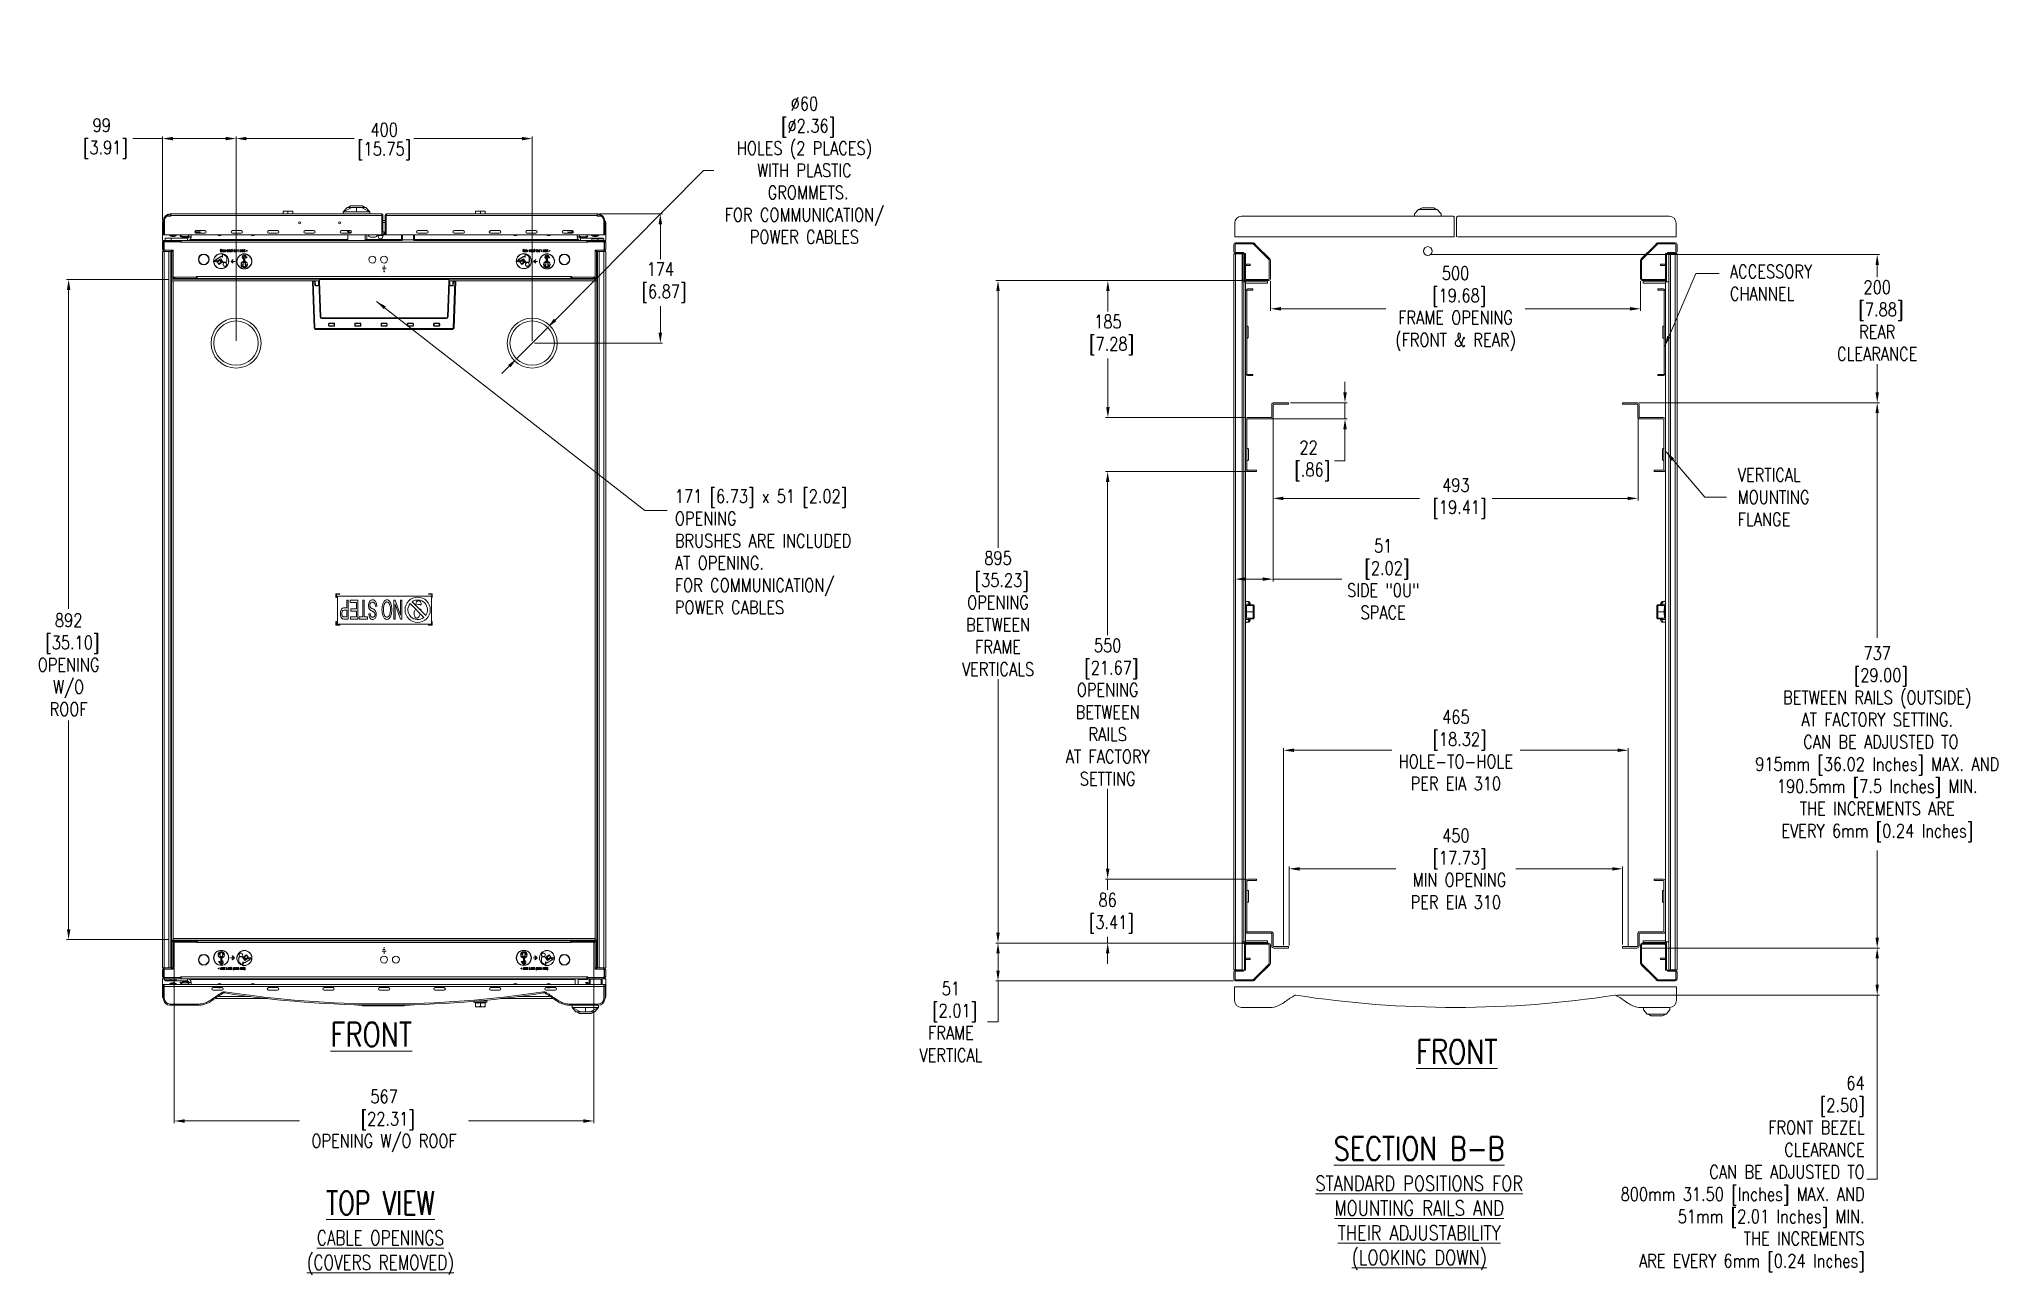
# Model space of a CAD drawing. Header units: inches. Extents: x 40138 to 76695, y -14500 to -5279.
# Drawn here: x 57724 to 60370, y -11799 to -10130 of the extents above; entities that cross this region are included whole.
import ezdxf

# ---------------------------------------------------------------- set-up
doc = ezdxf.new("R2010")
doc.units = ezdxf.units.IN
doc.header["$LTSCALE"] = 2
doc.header["$MEASUREMENT"] = 0
doc.header["$PDMODE"] = 35
doc.header["$PDSIZE"] = -1
for name, color, linetype, lineweight in [('M-ANNO-DIMS', 7, 'Continuous', 13), ('M-ANNO-TEXT', 7, 'Continuous', 13), ('M-OBJECT-DETAILS', 7, 'Continuous', 9)]:
    doc.layers.add(name, color=color, linetype=linetype, lineweight=lineweight)
doc.styles.add('Roman', font='romans.shx', dxfattribs={"width": 0.8})
doc.styles.add('SLDTEXTSTYLE0', font='romans.shx', dxfattribs={"width": 0.75})
doc.styles.get("Standard").update_dxf_attribs({"font": 'romans.shx', "width": 0.8})
doc.dimstyles.new('Details World Wide', dxfattribs={"dimscale": 4, "dimtxt": 4.5, "dimasz": 3.5, "dimexe": 0.75, "dimexo": 0.75, "dimgap": 0.75, "dimtad": 0, "dimtih": 1, "dimtoh": 1, "dimdec": 0, "dimzin": 4, "dimdsep": 46, "dimtxsty": 'Standard', "dimcen": 0, "dimclrd": 256, "dimclre": 256, "dimclrt": 256, "dimadec": 0, "dimazin": 1, "dimtfac": 1, "dimtdec": 0, "dimtmove": 0, "dimatfit": 3, "dimfxl": 1, "dimtolj": 1, "dimtzin": 0, "dimlwd": -1, "dimlwe": -1, "dimarcsym": 0})

msp = doc.modelspace()

# ---------------------------------------------------------------- texts
at = {"layer": 'M-ANNO-DIMS', "linetype": 'Continuous', "char_height": 18, "attachment_point": 1}
for s, insert in [('ACCESSORY\\PCHANNEL', (60008.093, -10434.689)), ('VERTICAL\\PMOUNTING\\PFLANGE', (60018.684, -10709.4)), ('171 [6.73] x 51 [2.02]\\POPENING\\PBRUSHES ARE INCLUDED\\PAT OPENING.\\P{\\A1;FOR COMMUNICATION/\\PPOWER CABLES} ', (58583.028, -10738.259))]:
    msp.add_mtext(s, dxfattribs=dict(at, insert=insert))
at = {"layer": 'M-ANNO-TEXT', "ltscale": 0.1, "char_height": 37.30474, "attachment_point": 2, "style": 'Roman'}
for insert in [(58172.983, -11458.039), (59639.248, -11481.276)]:
    msp.add_mtext('{\\H0.8689x;\\LFRONT}', dxfattribs=dict(at, insert=insert))
at = {"layer": 'M-ANNO-TEXT', "insert": (59588.411, -11612.476), "char_height": 49.73965, "attachment_point": 2, "style": 'Roman'}
msp.add_mtext('{\\H0.6383x;\\LSECTION B-B\\P\\H0.62994x;STANDARD POSITIONS FOR\\PMOUNTING RAILS AND\\PTHEIR ADJUSTABILITY\\P(LOOKING DOWN)}', dxfattribs=at)
at = {"layer": 'M-ANNO-TEXT', "color": 7, "insert": (58185.248, -11742.446), "char_height": 38.9877, "attachment_point": 5, "style": 'SLDTEXTSTYLE0'}
msp.add_mtext('{\\H0.8144x;\\LTOP VIEW \\P\\H0.6299x;CABLE OPENINGS\\P(COVERS REMOVED)}', dxfattribs=at)

# ---------------------------------------------------------------- blocks, each defined once
blk = doc.blocks.new('*D4')
at = {"layer": 'Defpoints', "color": 0, "linetype": 'Continuous', "transparency": 16777216}
for p in [(57906.8, -11346.1), (58473.5, -11346.1), (58473.5, -11591.1)]:
    blk.add_point(p, dxfattribs=at)
at = {"layer": 'M-ANNO-DIMS', "transparency": 16777216}
for p, q in [((57906.8, -11349.1), (57906.8, -11594.1)), ((58473.5, -11349.1), (58473.5, -11594.1))]:
    blk.add_line(p, q, dxfattribs=at)
at = {"layer": 'M-ANNO-DIMS', "linetype": 'Continuous', "transparency": 16777216}
for p, q in [((57920.8, -11591.1), (58076.1, -11591.1)), ((58459.5, -11591.1), (58304.3, -11591.1))]:
    blk.add_line(p, q, dxfattribs=at)
for points in [[(57920.8, -11588.8), (57920.8, -11593.5), (57906.8, -11591.1)], [(58459.5, -11588.8), (58459.5, -11593.5), (58473.5, -11591.1)]]:
    blk.add_solid(points, dxfattribs=at)
at = {"layer": 'M-ANNO-DIMS', "linetype": 'Continuous', "transparency": 16777216, "insert": (58190.2, -11591.1), "char_height": 18, "attachment_point": 5}
blk.add_mtext('\\A1;567\\P [22.31]\\POPENING W/O ROOF', dxfattribs=at)
blk = doc.blocks.new('*D9')
at = {"layer": 'Defpoints', "color": 0, "linetype": 'Continuous', "transparency": 16777216}
for p in [(58390.3, -10264.1), (57990.3, -10507.4), (58390.3, -10540.4)]:
    blk.add_point(p, dxfattribs=at)
at = {"layer": 'M-ANNO-DIMS', "transparency": 16777216}
for p, q in [((57990.3, -10504.4), (57990.3, -10261.1)), ((58390.3, -10537.4), (58390.3, -10261.1))]:
    blk.add_line(p, q, dxfattribs=at)
at = {"layer": 'M-ANNO-DIMS', "linetype": 'Continuous', "transparency": 16777216}
for p, q in [((58004.3, -10264.1), (58149.9, -10264.1)), ((58376.3, -10264.1), (58230.6, -10264.1))]:
    blk.add_line(p, q, dxfattribs=at)
for points in [[(58004.3, -10261.8), (58004.3, -10266.5), (57990.3, -10264.1)], [(58376.3, -10261.8), (58376.3, -10266.5), (58390.3, -10264.1)]]:
    blk.add_solid(points, dxfattribs=at)
at = {"layer": 'M-ANNO-DIMS', "linetype": 'Continuous', "transparency": 16777216, "char_height": 18, "attachment_point": 5}
for s, insert in [('\\A1;400', (58190.3, -10252.1)), ('\\A1;[15.75]', (58190.3, -10280.8))]:
    blk.add_mtext(s, dxfattribs=dict(at, insert=insert))
blk = doc.blocks.new('*D10')
at = {"layer": 'Defpoints', "color": 0, "linetype": 'Continuous', "transparency": 16777216}
for p in [(57891, -10264.1), (57891, -10377.7), (57990.3, -10540.4)]:
    blk.add_point(p, dxfattribs=at)
at = {"layer": 'M-ANNO-DIMS', "linetype": 'Continuous', "transparency": 16777216}
for p, q in [((57891, -10264.1), (57850.9, -10264.1)), ((57976.3, -10264.1), (57905, -10264.1))]:
    blk.add_line(p, q, dxfattribs=at)
at = {"layer": 'M-ANNO-DIMS', "transparency": 16777216}
for p, q in [((57891, -10374.7), (57891, -10261.1)), ((57990.3, -10537.4), (57990.3, -10261.1))]:
    blk.add_line(p, q, dxfattribs=at)
at = {"layer": 'M-ANNO-DIMS', "linetype": 'Continuous', "transparency": 16777216}
for points in [[(57905, -10261.8), (57905, -10266.5), (57891, -10264.1)], [(57976.3, -10261.8), (57976.3, -10266.5), (57990.3, -10264.1)]]:
    blk.add_solid(points, dxfattribs=at)
at = {"layer": 'M-ANNO-DIMS', "linetype": 'Continuous', "transparency": 16777216, "insert": (57808.8, -10264.1), "char_height": 18, "attachment_point": 5}
blk.add_mtext('\\A1;99\\P [3.91]', dxfattribs=at)
blk = doc.blocks.new('*D11')
at = {"layer": 'Defpoints', "color": 0, "linetype": 'Continuous', "transparency": 16777216}
for p in [(59387.6, -10453.5), (59887.4, -10453.5), (59887.4, -10494)]:
    blk.add_point(p, dxfattribs=at)
at = {"layer": 'M-ANNO-DIMS', "transparency": 16777216}
for p, q in [((59387.6, -10456.5), (59387.6, -10497)), ((59887.4, -10456.5), (59887.4, -10497))]:
    blk.add_line(p, q, dxfattribs=at)
at = {"layer": 'M-ANNO-DIMS', "linetype": 'Continuous', "transparency": 16777216}
for p, q in [((59401.6, -10494), (59543.3, -10494)), ((59873.4, -10494), (59731.7, -10494))]:
    blk.add_line(p, q, dxfattribs=at)
for points in [[(59401.6, -10491.7), (59401.6, -10496.4), (59387.6, -10494)], [(59873.4, -10491.7), (59873.4, -10496.4), (59887.4, -10494)]]:
    blk.add_solid(points, dxfattribs=at)
at = {"layer": 'M-ANNO-DIMS', "linetype": 'Continuous', "transparency": 16777216, "insert": (59637.5, -10494), "char_height": 18, "attachment_point": 5}
blk.add_mtext('\\A1;500\\P [19.68]\\PFRAME OPENING\\P(FRONT & REAR)', dxfattribs=at)
blk = doc.blocks.new('*D21')
at = {"layer": 'Defpoints', "color": 0, "linetype": 'Continuous', "transparency": 16777216}
for p in [(58411.3, -10519.1), (58369.2, -10561.6)]:
    blk.add_point(p, dxfattribs=at)
at = {"layer": 'M-ANNO-DIMS', "linetype": 'Continuous', "transparency": 16777216}
for p, q in [((58621.7, -10307), (58421.2, -10509.2)), ((58635.7, -10307), (58621.7, -10307)), ((58369.2, -10561.6), (58411.3, -10519.1)), ((58359.3, -10571.6), (58349.5, -10581.5))]:
    blk.add_line(p, q, dxfattribs=at)
for points in [[(58419.5, -10507.5), (58422.9, -10510.8), (58411.3, -10519.1)], [(58357.7, -10569.9), (58361, -10573.2), (58369.2, -10561.6)]]:
    blk.add_solid(points, dxfattribs=at)
at = {"layer": 'M-ANNO-DIMS', "linetype": 'Continuous', "transparency": 16777216, "insert": (58758, -10307), "char_height": 18, "attachment_point": 5}
blk.add_mtext('\\A1;∅60\\P [∅2.36]\\PHOLES (2 PLACES)\\PWITH PLASTIC\\P GROMMETS.\\PFOR COMMUNICATION/\\PPOWER CABLES', dxfattribs=at)
blk = doc.blocks.new('*D38')
at = {"layer": 'Defpoints', "color": 0, "linetype": 'Continuous', "transparency": 16777216}
for p in [(58478.2, -10365.9), (58390.3, -10540.4), (58563.4, -10540.4)]:
    blk.add_point(p, dxfattribs=at)
at = {"layer": 'M-ANNO-DIMS', "transparency": 16777216}
for p, q in [((58481.2, -10365.9), (58566.4, -10365.9)), ((58393.3, -10540.4), (58566.4, -10540.4))]:
    blk.add_line(p, q, dxfattribs=at)
at = {"layer": 'M-ANNO-DIMS', "linetype": 'Continuous', "transparency": 16777216}
for p, q in [((58563.4, -10379.9), (58563.4, -10426.9)), ((58563.4, -10526.4), (58563.4, -10490.3))]:
    blk.add_line(p, q, dxfattribs=at)
for points in [[(58561, -10379.9), (58565.7, -10379.9), (58563.4, -10365.9)], [(58561, -10526.4), (58565.7, -10526.4), (58563.4, -10540.4)]]:
    blk.add_solid(points, dxfattribs=at)
at = {"layer": 'M-ANNO-DIMS', "linetype": 'Continuous', "transparency": 16777216, "insert": (58563.4, -10458.6), "char_height": 18, "attachment_point": 5}
blk.add_mtext('\\A1;174\\P [6.87]', dxfattribs=at)
blk = doc.blocks.new('*D54')
at = {"layer": 'Defpoints', "color": 0, "linetype": 'Continuous', "transparency": 16777216}
for p in [(59354.7, -11350.8), (59019.5, -11402), (59340.5, -11402)]:
    blk.add_point(p, dxfattribs=at)
at = {"layer": 'M-ANNO-DIMS', "transparency": 16777216}
for p, q in [((59351.7, -11350.8), (59016.5, -11350.8)), ((59337.5, -11402), (59016.5, -11402))]:
    blk.add_line(p, q, dxfattribs=at)
at = {"layer": 'M-ANNO-DIMS', "linetype": 'Continuous', "transparency": 16777216}
for p, q in [((59019.5, -11364.8), (59019.5, -11388)), ((59019.5, -11402), (59019.5, -11457.1)), ((59019.5, -11457.1), (59005.5, -11457.1))]:
    blk.add_line(p, q, dxfattribs=at)
for points in [[(59017.2, -11364.8), (59021.8, -11364.8), (59019.5, -11350.8)], [(59017.2, -11388), (59021.8, -11388), (59019.5, -11402)]]:
    blk.add_solid(points, dxfattribs=at)
at = {"layer": 'M-ANNO-DIMS', "linetype": 'Continuous', "transparency": 16777216, "insert": (58955.9, -11457.1), "char_height": 18, "attachment_point": 5}
blk.add_mtext('\\A1;51\\P [2.01]\\PFRAME\\PVERTICAL', dxfattribs=at)
blk = doc.blocks.new('*D55')
at = {"layer": 'Defpoints', "color": 0, "linetype": 'Continuous', "transparency": 16777216}
for p in [(59354.7, -10456), (59019.5, -11350.8), (59354.7, -11350.8)]:
    blk.add_point(p, dxfattribs=at)
at = {"layer": 'M-ANNO-DIMS', "transparency": 16777216}
for p, q in [((59351.7, -10456), (59016.5, -10456)), ((59351.7, -11350.8), (59016.5, -11350.8))]:
    blk.add_line(p, q, dxfattribs=at)
at = {"layer": 'M-ANNO-DIMS', "linetype": 'Continuous', "transparency": 16777216}
for p, q in [((59019.5, -10470), (59019.5, -10817)), ((59019.5, -11336.8), (59019.5, -10994.4))]:
    blk.add_line(p, q, dxfattribs=at)
for points in [[(59017.2, -10470), (59021.8, -10470), (59019.5, -10456)], [(59017.2, -11336.8), (59021.8, -11336.8), (59019.5, -11350.8)]]:
    blk.add_solid(points, dxfattribs=at)
at = {"layer": 'M-ANNO-DIMS', "linetype": 'Continuous', "transparency": 16777216, "insert": (59019.5, -10905.7), "char_height": 18, "attachment_point": 5}
blk.add_mtext('\\A1;895\\P [35.23]\\POPENING\\PBETWEEN \\PFRAME\\PVERTICALS', dxfattribs=at)
blk = doc.blocks.new('*D57')
at = {"layer": 'Defpoints', "color": 0, "linetype": 'Continuous', "transparency": 16777216}
for p in [(59356.7, -10713.9), (59167.6, -11264.3), (59356.6, -11264.3)]:
    blk.add_point(p, dxfattribs=at)
at = {"layer": 'M-ANNO-DIMS', "transparency": 16777216}
for p, q in [((59353.7, -10713.9), (59164.6, -10713.9)), ((59353.6, -11264.3), (59164.6, -11264.3))]:
    blk.add_line(p, q, dxfattribs=at)
at = {"layer": 'M-ANNO-DIMS', "linetype": 'Continuous', "transparency": 16777216}
for p, q in [((59167.6, -10727.9), (59167.6, -10935.1)), ((59167.6, -11250.3), (59167.6, -11142.5))]:
    blk.add_line(p, q, dxfattribs=at)
for points in [[(59165.3, -10727.9), (59170, -10727.9), (59167.6, -10713.9)], [(59165.3, -11250.3), (59170, -11250.3), (59167.6, -11264.3)]]:
    blk.add_solid(points, dxfattribs=at)
at = {"layer": 'M-ANNO-DIMS', "linetype": 'Continuous', "transparency": 16777216, "insert": (59167.6, -11038.8), "char_height": 18, "attachment_point": 5}
blk.add_mtext('\\A1;550\\P [21.67]\\POPENING\\PBETWEEN \\PRAILS\\PAT FACTORY\\PSETTING', dxfattribs=at)
blk = doc.blocks.new('*D58')
at = {"layer": 'Defpoints', "color": 0, "linetype": 'Continuous', "transparency": 16777216}
for p in [(59171.4, -10456), (59167.9, -10640.9), (59356.7, -10640.9)]:
    blk.add_point(p, dxfattribs=at)
at = {"layer": 'M-ANNO-DIMS', "transparency": 16777216}
for p, q in [((59168.4, -10456), (59164.9, -10456)), ((59353.7, -10640.9), (59164.9, -10640.9))]:
    blk.add_line(p, q, dxfattribs=at)
at = {"layer": 'M-ANNO-DIMS', "linetype": 'Continuous', "transparency": 16777216}
for p, q in [((59167.9, -10470), (59167.9, -10497.7)), ((59167.9, -10626.9), (59167.9, -10561.1))]:
    blk.add_line(p, q, dxfattribs=at)
for points in [[(59165.6, -10470), (59170.3, -10470), (59167.9, -10456)], [(59165.6, -10626.9), (59170.3, -10626.9), (59167.9, -10640.9)]]:
    blk.add_solid(points, dxfattribs=at)
at = {"layer": 'M-ANNO-DIMS', "linetype": 'Continuous', "transparency": 16777216, "insert": (59167.9, -10529.4), "char_height": 18, "attachment_point": 5}
blk.add_mtext('\\A1;185\\P [7.28]', dxfattribs=at)
blk = doc.blocks.new('*D59')
at = {"layer": 'Defpoints', "color": 0, "linetype": 'Continuous', "transparency": 16777216}
for p in [(59164.6, -11264.3), (59164.6, -11350.8), (59167.6, -11350.8)]:
    blk.add_point(p, dxfattribs=at)
at = {"layer": 'M-ANNO-DIMS', "linetype": 'Continuous', "transparency": 16777216}
for p, q in [((59167.6, -11250.3), (59167.6, -11236.3)), ((59167.6, -11264.3), (59167.6, -11278.9)), ((59167.6, -11350.8), (59167.6, -11342.3)), ((59167.6, -11364.8), (59167.6, -11378.8))]:
    blk.add_line(p, q, dxfattribs=at)
at = {"layer": 'M-ANNO-DIMS', "transparency": 16777216}
for p, q in [((59167.6, -11264.3), (59170.6, -11264.3)), ((59167.6, -11350.8), (59170.6, -11350.8))]:
    blk.add_line(p, q, dxfattribs=at)
at = {"layer": 'M-ANNO-DIMS', "linetype": 'Continuous', "transparency": 16777216}
for points in [[(59165.3, -11250.3), (59170, -11250.3), (59167.6, -11264.3)], [(59165.3, -11364.8), (59170, -11364.8), (59167.6, -11350.8)]]:
    blk.add_solid(points, dxfattribs=at)
at = {"layer": 'M-ANNO-DIMS', "linetype": 'Continuous', "transparency": 16777216, "insert": (59167.6, -11310.6), "char_height": 18, "attachment_point": 5}
blk.add_mtext('\\A1;86\\P [3.41]', dxfattribs=at)
blk = doc.blocks.new('*D60')
at = {"layer": 'Defpoints', "color": 0, "linetype": 'Continuous', "transparency": 16777216}
for p in [(59411.7, -10620.9), (59387.1, -10642.8), (59488.2, -10642.8)]:
    blk.add_point(p, dxfattribs=at)
at = {"layer": 'M-ANNO-DIMS', "linetype": 'Continuous', "transparency": 16777216}
for p, q in [((59488.2, -10606.9), (59488.2, -10592.9)), ((59488.2, -10620.9), (59488.2, -10642.8)), ((59488.2, -10656.8), (59488.2, -10699.3)), ((59488.2, -10699.3), (59474.2, -10699.3))]:
    blk.add_line(p, q, dxfattribs=at)
at = {"layer": 'M-ANNO-DIMS', "transparency": 16777216}
for p, q in [((59414.7, -10620.9), (59491.2, -10620.9)), ((59390.1, -10642.8), (59491.2, -10642.8))]:
    blk.add_line(p, q, dxfattribs=at)
at = {"layer": 'M-ANNO-DIMS', "linetype": 'Continuous', "transparency": 16777216}
for points in [[(59485.9, -10606.9), (59490.6, -10606.9), (59488.2, -10620.9)], [(59485.9, -10656.8), (59490.6, -10656.8), (59488.2, -10642.8)]]:
    blk.add_solid(points, dxfattribs=at)
at = {"layer": 'M-ANNO-DIMS', "linetype": 'Continuous', "transparency": 16777216, "insert": (59439, -10699.3), "char_height": 18, "attachment_point": 5}
blk.add_mtext('\\A1;22\\P [.86]', dxfattribs=at)
blk = doc.blocks.new('*D61')
at = {"layer": 'Defpoints', "color": 0, "linetype": 'Continuous', "transparency": 16777216}
for p in [(59391, -10643.5), (59884, -10640), (59884, -10750.1)]:
    blk.add_point(p, dxfattribs=at)
at = {"layer": 'M-ANNO-DIMS', "transparency": 16777216}
for p, q in [((59391, -10646.5), (59391, -10753.1)), ((59884, -10643), (59884, -10753.1))]:
    blk.add_line(p, q, dxfattribs=at)
at = {"layer": 'M-ANNO-DIMS', "linetype": 'Continuous', "transparency": 16777216}
for p, q in [((59405, -10750.1), (59589, -10750.1)), ((59870, -10750.1), (59686.9, -10750.1))]:
    blk.add_line(p, q, dxfattribs=at)
for points in [[(59405, -10747.8), (59405, -10752.5), (59391, -10750.1)], [(59870, -10747.8), (59870, -10752.5), (59884, -10750.1)]]:
    blk.add_solid(points, dxfattribs=at)
at = {"layer": 'M-ANNO-DIMS', "linetype": 'Continuous', "transparency": 16777216, "insert": (59637.9, -10750.1), "char_height": 18, "attachment_point": 5}
blk.add_mtext('\\A1;493\\P [19.41]', dxfattribs=at)
blk = doc.blocks.new('*D62')
at = {"layer": 'Defpoints', "color": 0, "linetype": 'Continuous', "transparency": 16777216}
for p in [(59391, -10640), (59339.7, -10859.2), (59339.7, -10859.3)]:
    blk.add_point(p, dxfattribs=at)
at = {"layer": 'M-ANNO-DIMS', "transparency": 16777216}
for p, q in [((59391, -10643), (59391, -10862.2)), ((59339.7, -10856.3), (59339.7, -10856.2))]:
    blk.add_line(p, q, dxfattribs=at)
at = {"layer": 'M-ANNO-DIMS', "linetype": 'Continuous', "transparency": 16777216}
for p, q in [((59353.7, -10859.2), (59377, -10859.2)), ((59391, -10859.2), (59484, -10859.2))]:
    blk.add_line(p, q, dxfattribs=at)
for points in [[(59353.7, -10856.8), (59353.7, -10861.5), (59339.7, -10859.2)], [(59377, -10856.8), (59377, -10861.5), (59391, -10859.2)]]:
    blk.add_solid(points, dxfattribs=at)
at = {"layer": 'M-ANNO-DIMS', "linetype": 'Continuous', "transparency": 16777216, "insert": (59539.8, -10859.2), "char_height": 18, "attachment_point": 5}
blk.add_mtext('\\A1;51\\P [2.02]\\PSIDE "0U"\\PSPACE', dxfattribs=at)
blk = doc.blocks.new('*D63')
at = {"layer": 'Defpoints', "color": 0, "linetype": 'Continuous', "transparency": 16777216}
for p in [(59412.8, -11250.5), (59412.8, -11356.9), (59863.1, -11355.6)]:
    blk.add_point(p, dxfattribs=at)
at = {"layer": 'M-ANNO-DIMS', "transparency": 16777216}
for p, q in [((59412.8, -11353.9), (59412.8, -11247.5)), ((59863.1, -11352.6), (59863.1, -11247.5))]:
    blk.add_line(p, q, dxfattribs=at)
at = {"layer": 'M-ANNO-DIMS', "linetype": 'Continuous', "transparency": 16777216}
for p, q in [((59426.8, -11250.5), (59556.7, -11250.5)), ((59849.1, -11250.5), (59719.1, -11250.5))]:
    blk.add_line(p, q, dxfattribs=at)
for points in [[(59426.8, -11248.2), (59426.8, -11252.9), (59412.8, -11250.5)], [(59849.1, -11248.2), (59849.1, -11252.9), (59863.1, -11250.5)]]:
    blk.add_solid(points, dxfattribs=at)
at = {"layer": 'M-ANNO-DIMS', "linetype": 'Continuous', "transparency": 16777216, "insert": (59637.9, -11250.5), "char_height": 18, "attachment_point": 5}
blk.add_mtext('\\A1;450\\P [17.73]\\P MIN OPENING\\PPER EIA 310', dxfattribs=at)
blk = doc.blocks.new('*D64')
at = {"layer": 'Defpoints', "color": 0, "linetype": 'Continuous', "transparency": 16777216}
for p in [(59870.6, -11090.4), (59405.2, -11356.5), (59870.6, -11357.5)]:
    blk.add_point(p, dxfattribs=at)
at = {"layer": 'M-ANNO-DIMS', "transparency": 16777216}
for p, q in [((59405.2, -11353.5), (59405.2, -11087.4)), ((59870.6, -11354.5), (59870.6, -11087.4))]:
    blk.add_line(p, q, dxfattribs=at)
at = {"layer": 'M-ANNO-DIMS', "linetype": 'Continuous', "transparency": 16777216}
for p, q in [((59419.2, -11090.4), (59551.3, -11090.4)), ((59856.6, -11090.4), (59724.6, -11090.4))]:
    blk.add_line(p, q, dxfattribs=at)
for points in [[(59419.2, -11088), (59419.2, -11092.7), (59405.2, -11090.4)], [(59856.6, -11088), (59856.6, -11092.7), (59870.6, -11090.4)]]:
    blk.add_solid(points, dxfattribs=at)
at = {"layer": 'M-ANNO-DIMS', "linetype": 'Continuous', "transparency": 16777216, "insert": (59637.9, -11090.4), "char_height": 18, "attachment_point": 5}
blk.add_mtext('\\A1;465\\P [18.32]\\PHOLE-TO-HOLE\\PPER EIA 310', dxfattribs=at)
blk = doc.blocks.new('*D66')
at = {"layer": 'Defpoints', "color": 0, "linetype": 'Continuous', "transparency": 16777216}
for p in [(59882.6, -10620.9), (60207.1, -10620.9), (60126.9, -11357.5)]:
    blk.add_point(p, dxfattribs=at)
at = {"layer": 'M-ANNO-DIMS', "transparency": 16777216}
for p, q in [((59885.6, -10620.9), (60210.1, -10620.9)), ((60129.9, -11357.5), (60210.1, -11357.5))]:
    blk.add_line(p, q, dxfattribs=at)
at = {"layer": 'M-ANNO-DIMS', "linetype": 'Continuous', "transparency": 16777216}
for p, q in [((60207.1, -10634.9), (60207.1, -10938.5)), ((60207.1, -11343.5), (60207.1, -11225.6))]:
    blk.add_line(p, q, dxfattribs=at)
for points in [[(60204.8, -10634.9), (60209.4, -10634.9), (60207.1, -10620.9)], [(60204.8, -11343.5), (60209.4, -11343.5), (60207.1, -11357.5)]]:
    blk.add_solid(points, dxfattribs=at)
at = {"layer": 'M-ANNO-DIMS', "linetype": 'Continuous', "transparency": 16777216, "insert": (60207.1, -11082), "char_height": 18, "attachment_point": 5}
blk.add_mtext('\\A1;737\\P [29.00]\\PBETWEEN RAILS (OUTSIDE)\\PAT FACTORY SETTING.\\P CAN BE ADJUSTED TO\\P915mm [36.02 Inches] MAX. AND\\P190.5mm [7.5 Inches] MIN.\\PTHE INCREMENTS ARE\\PEVERY 6mm [0.24 Inches] ', dxfattribs=at)
blk = doc.blocks.new('*D67')
at = {"layer": 'Defpoints', "color": 0, "linetype": 'Continuous', "transparency": 16777216}
for p in [(59600.1, -10420.7), (60207.1, -10420.7), (60207.1, -10620.9)]:
    blk.add_point(p, dxfattribs=at)
at = {"layer": 'M-ANNO-DIMS', "transparency": 16777216}
blk.add_line((59603.1, -10420.7), (60210.1, -10420.7), dxfattribs=at)
at = {"layer": 'M-ANNO-DIMS', "linetype": 'Continuous', "transparency": 16777216}
for p, q in [((60207.1, -10434.7), (60207.1, -10451.3)), ((60207.1, -10606.9), (60207.1, -10568.8))]:
    blk.add_line(p, q, dxfattribs=at)
for points in [[(60204.8, -10434.7), (60209.4, -10434.7), (60207.1, -10420.7)], [(60204.8, -10606.9), (60209.4, -10606.9), (60207.1, -10620.9)]]:
    blk.add_solid(points, dxfattribs=at)
at = {"layer": 'M-ANNO-DIMS', "linetype": 'Continuous', "transparency": 16777216, "insert": (60207.1, -10510), "char_height": 18, "attachment_point": 5}
blk.add_mtext('\\A1;200\\P [7.88]\\PREAR \\PCLEARANCE', dxfattribs=at)
blk = doc.blocks.new('*D80')
at = {"layer": 'Defpoints', "color": 0, "linetype": 'Continuous', "transparency": 16777216}
for p in [(57764.1, -10454.6), (57902.1, -10454.6), (57902.1, -11346.1)]:
    blk.add_point(p, dxfattribs=at)
at = {"layer": 'M-ANNO-DIMS', "transparency": 16777216}
for p, q in [((57899.1, -10454.6), (57761.1, -10454.6)), ((57899.1, -11346.1), (57761.1, -11346.1))]:
    blk.add_line(p, q, dxfattribs=at)
at = {"layer": 'M-ANNO-DIMS', "linetype": 'Continuous', "transparency": 16777216}
for p, q in [((57764.1, -10468.6), (57764.1, -10899.4)), ((57764.1, -11332.1), (57764.1, -11050.2))]:
    blk.add_line(p, q, dxfattribs=at)
for points in [[(57761.8, -10468.6), (57766.5, -10468.6), (57764.1, -10454.6)], [(57761.8, -11332.1), (57766.5, -11332.1), (57764.1, -11346.1)]]:
    blk.add_solid(points, dxfattribs=at)
at = {"layer": 'M-ANNO-DIMS', "linetype": 'Continuous', "transparency": 16777216, "insert": (57764.1, -10974.8), "char_height": 18, "attachment_point": 5}
blk.add_mtext('\\A1;892\\P [35.10]\\POPENING\\PW/O\\PROOF', dxfattribs=at)
blk = doc.blocks.new('*D65')
at = {"layer": 'Defpoints', "color": 0, "linetype": 'Continuous', "transparency": 16777216}
for p in [(59884.3, -11357.5), (60207.1, -11357.5), (59853.3, -11421)]:
    blk.add_point(p, dxfattribs=at)
at = {"layer": 'M-ANNO-DIMS', "transparency": 16777216}
for p, q in [((59887.3, -11357.5), (60210.1, -11357.5)), ((59856.3, -11421), (60210.1, -11421))]:
    blk.add_line(p, q, dxfattribs=at)
at = {"layer": 'M-ANNO-DIMS', "linetype": 'Continuous', "transparency": 16777216}
for p, q in [((60207.1, -11371.5), (60207.1, -11407)), ((60207.1, -11421), (60207.1, -11669.8)), ((60207.1, -11669.8), (60193.1, -11669.8))]:
    blk.add_line(p, q, dxfattribs=at)
for points in [[(60204.8, -11371.5), (60209.4, -11371.5), (60207.1, -11357.5)], [(60204.8, -11407), (60209.4, -11407), (60207.1, -11421)]]:
    blk.add_solid(points, dxfattribs=at)
at = {"layer": 'M-ANNO-DIMS', "linetype": 'Continuous', "transparency": 16777216, "insert": (60190.1, -11530.9), "char_height": 18, "attachment_point": 3}
blk.add_mtext('\\A1;64\\P [2.50]\\PFRONT BEZEL\\PCLEARANCE\\PCAN BE ADJUSTED TO\\P800mm 31.50 [Inches] MAX. AND\\P51mm [2.01 Inches] MIN.\\PTHE INCREMENTS\\PARE EVERY 6mm [0.24 Inches]', dxfattribs=at)

# ---------------------------------------------------------------- dimensions: what is measured, and where the dimension line sits
at = {"layer": 'M-ANNO-DIMS', "linetype": 'Continuous'}
dim = msp.add_diameter_dim_2p(p1=(58369.168, -10561.633), p2=(58411.344, -10519.099), text='<>\\PHOLES (2 PLACES)\\PWITH PLASTIC\\P GROMMETS.\\PFOR COMMUNICATION/\\PPOWER CABLES', dimstyle='Details World Wide', override={"dimpost": '\\X'}, dxfattribs=at)
dim.commit()
dim.dimension.update_dxf_attribs({"geometry": '*D21', "text_midpoint": (58758, -10306.973), "dimtype": 163})
for base, p1, p2, picture, middle in [((57890.956, -10264.134), (57990.256, -10540.366), (57890.956, -10377.655), '*D10', (57808.818, -10264.134)), ((59884.038, -10750.142), (59391.024, -10643.53), (59884.038, -10640.011), '*D61', (59637.915, -10750.142))]:
    dim = msp.add_linear_dim(base=base, p1=p1, p2=p2, dimstyle='Details World Wide', override={"dimpost": '\\X'}, dxfattribs=at)
    dim.commit()
    dim.dimension.update_dxf_attribs({"geometry": picture, "text_midpoint": middle, "dimtype": 160})
dim = msp.add_linear_dim(base=(58390.256, -10264.134), p1=(57990.256, -10507.366), p2=(58390.256, -10540.366), dimstyle='Details World Wide', override={"dimpost": '\\X'}, dxfattribs=at)
dim.commit()
dim.dimension.update_dxf_attribs({"geometry": '*D9', "text_midpoint": (58190.256, -10264.134)})
for base, p1, p2, picture, middle in [((58563.362, -10540.366), (58478.156, -10365.919), (58390.256, -10540.366), '*D38', (58563.362, -10458.565)), ((59167.928, -10640.9), (59171.369, -10455.956), (59356.659, -10640.9), '*D58', (59167.928, -10529.377)), ((59488.221, -10642.797), (59411.743, -10620.9), (59387.114, -10642.797), '*D60', (59438.992, -10699.299)), ((59167.628, -11350.812), (59164.628, -11264.323), (59164.628, -11350.812), '*D59', (59167.628, -11310.621))]:
    dim = msp.add_linear_dim(base=base, p1=p1, p2=p2, angle=90, dimstyle='Details World Wide', override={"dimpost": '\\X'}, dxfattribs=at)
    dim.commit()
    dim.dimension.update_dxf_attribs({"geometry": picture, "text_midpoint": middle, "dimtype": 160})
for base, p1, p2, angle, text, picture, middle in [((59887.406, -10494.029), (59387.558, -10453.548), (59887.406, -10453.548), 180, '<>\\PFRAME OPENING\\P(FRONT & REAR)', '*D11', (59637.482, -10494.029)), ((60207.101, -10420.657), (60207.101, -10620.9), (59600.125, -10420.657), 90, '<>\\PREAR \\PCLEARANCE', '*D67', (60207.101, -10510.036)), ((57764.132, -10454.561), (57902.09, -11346.101), (57902.064, -10454.561), 90, '<>\\POPENING\\PW/O\\PROOF', '*D80', (57764.132, -10974.779)), ((59019.485, -11350.812), (59354.712, -10455.956), (59354.712, -11350.812), 90, '<>\\POPENING\\PBETWEEN \\PFRAME\\PVERTICALS', '*D55', (59019.485, -10905.707)), ((60207.101, -10620.9), (60126.913, -11357.5), (59882.649, -10620.9), 90, '<>\\PBETWEEN RAILS (OUTSIDE)\\PAT FACTORY SETTING.\\P CAN BE ADJUSTED TO\\P915mm [36.02 Inches] MAX. AND\\P190.5mm [7.5 Inches] MIN.\\PTHE INCREMENTS ARE\\PEVERY 6mm [0.24 Inches] ', '*D66', (60207.101, -11082.04)), ((59167.628, -11264.323), (59356.659, -10713.9), (59356.613, -11264.323), 90, '<>\\POPENING\\PBETWEEN \\PRAILS\\PAT FACTORY\\PSETTING', '*D57', (59167.628, -11038.827)), ((59870.612, -11090.351), (59405.203, -11356.5), (59870.612, -11357.5), 180, '<>\\PHOLE-TO-HOLE\\PPER EIA 310', '*D64', (59637.908, -11090.351)), ((59019.485, -11401.953), (59354.712, -11350.812), (59340.512, -11401.953), 90, '<>\\PFRAME\\PVERTICAL', '*D54', (58955.856, -11457.089)), ((60207.101, -11357.5), (59853.344, -11421.025), (59884.279, -11357.5), 270, '<>\\PFRONT BEZEL\\PCLEARANCE\\PCAN BE ADJUSTED TO\\P800mm 31.50 [Inches] MAX. AND\\P51mm [2.01 Inches] MIN.\\PTHE INCREMENTS\\PARE EVERY 6mm [0.24 Inches]', '*D65', (60002.558, -11669.806))]:
    dim = msp.add_linear_dim(base=base, p1=p1, p2=p2, angle=angle, text=text, dimstyle='Details World Wide', override={"dimpost": '\\X'}, dxfattribs=at)
    dim.commit()
    dim.dimension.update_dxf_attribs({"geometry": picture, "text_midpoint": middle, "dimtype": 160})
for base, p1, p2, text, picture, middle in [((59339.716, -10859.172), (59391.024, -10640.011), (59339.716, -10859.343), '<>\\PSIDE "0U"\\PSPACE', '*D62', (59539.8, -10859.172)), ((59412.751, -11250.527), (59863.065, -11355.604), (59412.751, -11356.874), '<>\\P MIN OPENING\\PPER EIA 310', '*D63', (59637.908, -11250.527)), ((58473.52, -11591.118), (57906.838, -11346.124), (58473.52, -11346.124), '<>\\POPENING W/O ROOF', '*D4', (58190.179, -11591.118))]:
    dim = msp.add_linear_dim(base=base, p1=p1, p2=p2, text=text, dimstyle='Details World Wide', override={"dimpost": '\\X'}, dxfattribs=at)
    dim.commit()
    dim.dimension.update_dxf_attribs({"geometry": picture, "text_midpoint": middle, "dimtype": 160})

# ---------------------------------------------------------------- linework, layer by layer
at = {"layer": 'M-OBJECT-DETAILS', "linetype": 'Continuous'}
for p, q in [((57902.356, -10368.722), (57898.372, -10368.722)), ((57901.356, -10365.919), (57901.356, -10367.133)), ((57901.356, -10365.919), (57901.749, -10365.919)), ((57901.356, -10367.133), (57901.749, -10367.133)), ((57901.749, -10367.133), (57901.749, -10365.919)), ((57901.749, -10365.919), (57902.356, -10365.919)), ((57901.749, -10367.133), (57902.356, -10367.133)), ((57902.356, -10365.919), (57902.356, -10368.022)), ((57902.356, -10365.919), (58186.539, -10365.919)), ((57902.356, -10368.022), (58187.306, -10368.022)), ((57902.356, -10368.022), (57902.356, -10368.722)), ((58057.006, -10362.025), (58053.756, -10362.025)), ((58053.756, -10365.919), (58053.756, -10362.605)), ((58060.256, -10362.605), (58057.006, -10362.025)), ((58063.506, -10362.025), (58057.006, -10362.025)), ((58060.256, -10365.919), (58060.256, -10362.605)), ((58066.756, -10362.605), (58063.506, -10362.025)), ((58066.756, -10362.025), (58063.506, -10362.025)), ((58066.756, -10365.919), (58066.756, -10362.605)), ((58135.152, -10362.919), (58140.182, -10356.999)), ((58146.441, -10356.999), (58135.152, -10362.919)), ((58135.152, -10362.919), (58152.977, -10362.919)), ((58135.152, -10362.919), (58135.152, -10365.919)), ((58141.727, -10356.959), (58143.635, -10355.74)), ((58145.077, -10354.819), (58160.877, -10354.819)), ((58152.977, -10356.999), (58152.977, -10362.919)), ((58170.802, -10362.919), (58152.977, -10362.919)), ((58159.512, -10356.999), (58170.802, -10362.919)), ((58162.319, -10355.74), (58164.227, -10356.959)), ((58170.802, -10362.919), (58165.772, -10356.999)), ((58170.802, -10362.919), (58170.802, -10365.919)), ((58187.306, -10393.969), (58187.306, -10368.022)), ((58188.642, -10368.022), (58187.428, -10368.022)), ((58187.428, -10368.022), (58187.428, -10390.569)), ((58188.642, -10368.022), (58188.642, -10390.569)), ((58193.084, -10368.022), (58191.87, -10368.022)), ((58191.87, -10368.022), (58191.87, -10393.969)), ((58193.084, -10367.969), (58193.084, -10368)), ((58193.084, -10367.969), (58193.218, -10367.969)), ((58193.084, -10368.022), (58193.084, -10393.969)), ((58193.084, -10368.469), (58193.205, -10368.469)), ((58193.205, -10368.022), (58478.156, -10368.022)), ((58193.205, -10368.022), (58193.205, -10393.969)), ((58193.973, -10365.919), (58478.156, -10365.919)), ((58317.006, -10362.025), (58313.756, -10362.025)), ((58313.756, -10365.919), (58313.756, -10362.605)), ((58320.256, -10362.605), (58317.006, -10362.025)), ((58323.506, -10362.025), (58317.006, -10362.025)), ((58320.256, -10365.919), (58320.256, -10362.605)), ((58326.756, -10362.605), (58323.506, -10362.025)), ((58326.756, -10362.025), (58323.506, -10362.025)), ((58326.756, -10365.919), (58326.756, -10362.605)), ((58478.156, -10368.022), (58478.156, -10365.919)), ((58478.156, -10365.919), (58478.763, -10365.919)), ((58478.156, -10367.133), (58478.763, -10367.133)), ((58478.156, -10368.722), (58478.156, -10368.022)), ((58478.156, -10368.722), (58482.14, -10368.722)), ((58478.763, -10367.133), (58478.763, -10365.919)), ((58479.156, -10365.919), (58478.763, -10365.919)), ((58479.156, -10367.133), (58478.763, -10367.133)), ((58479.156, -10367.133), (58479.156, -10365.919)), ((59348.504, -10368.937), (59348.897, -10368.937)), ((59348.897, -10368.937), (59349.504, -10368.937)), ((59349.504, -10368.937), (59633.687, -10368.937)), ((59582.3, -10365.937), (59587.33, -10360.017)), ((59582.3, -10365.937), (59582.3, -10368.937)), ((59588.875, -10359.977), (59590.783, -10358.758)), ((59592.225, -10357.837), (59608.025, -10357.837)), ((59609.467, -10358.758), (59611.375, -10359.977)), ((59617.95, -10365.937), (59612.92, -10360.017)), ((59617.95, -10365.937), (59617.95, -10368.937)), ((59635.79, -10371.04), (59635.79, -10396.987)), ((59639.018, -10371.04), (59639.018, -10396.987)), ((59641.121, -10368.937), (59925.304, -10368.937)), ((59925.304, -10368.937), (59925.911, -10368.937)), ((59926.304, -10368.937), (59925.911, -10368.937)), ((57890.956, -10401.797), (57890.956, -10377.655)), ((57890.956, -10377.655), (57892.142, -10377.655)), ((57893.356, -10375.133), (57892.142, -10375.133)), ((57892.142, -10393.969), (57892.142, -10375.133)), ((57893.356, -10393.969), (57892.142, -10393.969)), ((57893.282, -10375.009), (57893.742, -10374.869)), ((57893.356, -10393.969), (57893.356, -10375.133)), ((57893.356, -10377.655), (57893.556, -10377.655)), ((57893.356, -10387.369), (57893.556, -10387.369)), ((57893.556, -10388.969), (57893.356, -10388.969)), ((57893.556, -10392.969), (57893.356, -10392.969)), ((57893.556, -10375.133), (57893.556, -10393.969)), ((57893.556, -10393.969), (58187.306, -10393.969)), ((57915.018, -10393.975), (57914.527, -10394.066)), ((57914.527, -10394.066), (57915.077, -10397.016)), ((57915.412, -10396.085), (57915.018, -10393.975)), ((57915.077, -10397.016), (57917.161, -10396.627)), ((57916.126, -10394.91), (57915.412, -10396.085)), ((57915.68, -10394.185), (57915.467, -10393.969)), ((57915.824, -10396.368), (57916.484, -10395.298)), ((57916.952, -10396.157), (57915.824, -10396.368)), ((57918.356, -10396.205), (57924.356, -10396.205)), ((57926.506, -10396.729), (57926.506, -10395.007)), ((57929.506, -10396.729), (57926.506, -10396.729)), ((57926.506, -10397.146), (57926.506, -10396.729)), ((57926.506, -10397.146), (57929.506, -10397.146)), ((57927.245, -10393.969), (57927.032, -10394.185)), ((57929.506, -10393.969), (57929.506, -10396.729)), ((57930.044, -10394.016), (57929.506, -10394.016)), ((57929.506, -10397.146), (57929.506, -10396.729)), ((57930.055, -10393.969), (57930.044, -10394.016)), ((57931.71, -10394.016), (57931.697, -10393.969)), ((57932.389, -10394.016), (57931.71, -10394.016)), ((57932.402, -10393.969), (57932.389, -10394.016)), ((57934.161, -10394.016), (57934.151, -10393.969)), ((57934.744, -10394.016), (57934.161, -10394.016)), ((57934.732, -10393.969), (57934.744, -10394.016)), ((57936.142, -10388.469), (57948.142, -10388.469)), ((57948.142, -10391.969), (57936.142, -10391.969)), ((57936.947, -10394.067), (57936.499, -10393.969)), ((57937.551, -10393.969), (57936.947, -10394.067)), ((57939.257, -10390.477), (57939.257, -10390.016)), ((57939.257, -10390.016), (57941.718, -10390.016)), ((57941.154, -10390.477), (57939.257, -10390.477)), ((57941.154, -10391.969), (57941.154, -10390.477)), ((57941.154, -10394.016), (57941.154, -10393.969)), ((57941.718, -10394.016), (57941.154, -10394.016)), ((57941.718, -10390.016), (57941.718, -10391.969)), ((57941.718, -10393.969), (57941.718, -10394.016)), ((57985.267, -10388.469), (57997.267, -10388.469)), ((57997.267, -10391.969), (57985.267, -10391.969)), ((58034.392, -10388.469), (58046.392, -10388.469)), ((58046.392, -10391.969), (58034.392, -10391.969)), ((58083.517, -10388.469), (58095.517, -10388.469)), ((58095.517, -10391.969), (58083.517, -10391.969)), ((58132.642, -10388.469), (58144.642, -10388.469)), ((58144.642, -10391.969), (58132.642, -10391.969)), ((58140.642, -10389.579), (58140.642, -10388.469)), ((58142.778, -10389.579), (58140.642, -10389.579)), ((58141.477, -10391.969), (58141.477, -10390.769)), ((58141.477, -10390.769), (58146.303, -10390.769)), ((58141.477, -10393.969), (58141.477, -10401.797)), ((58142.778, -10388.469), (58142.778, -10390.769)), ((58143.059, -10388.469), (58143.059, -10390.769)), ((58164.477, -10401.797), (58164.477, -10393.969)), ((58166.801, -10400.643), (58166.801, -10393.969)), ((58172.052, -10397.369), (58178.052, -10397.369)), ((58181.933, -10394.893), (58183.8, -10399.393)), ((58188.918, -10394.893), (58181.933, -10394.893)), ((58182.025, -10394.755), (58185.425, -10394.755)), ((58182.625, -10393.969), (58182.625, -10394.655)), ((58182.625, -10394.655), (58185.425, -10394.655)), ((58185.425, -10394.655), (58188.225, -10394.655)), ((58185.425, -10394.755), (58188.825, -10394.755)), ((58187.051, -10399.393), (58188.918, -10394.893)), ((58187.306, -10374.869), (58187.428, -10374.869)), ((58187.306, -10377.655), (58187.428, -10377.655)), ((58187.306, -10392.655), (58190.175, -10392.655)), ((58190.981, -10392.755), (58187.306, -10392.755)), ((58190.981, -10393.969), (58187.306, -10393.969)), ((58188.642, -10390.569), (58187.428, -10390.569)), ((58188.225, -10394.655), (58188.225, -10393.969)), ((58188.642, -10374.869), (58191.87, -10374.869)), ((58188.642, -10377.655), (58191.87, -10377.655)), ((58188.642, -10390.255), (58190.075, -10390.255)), ((58190.175, -10390.355), (58188.642, -10390.355)), ((58190.175, -10392.655), (58190.175, -10390.355)), ((58190.981, -10392.755), (58190.981, -10393.969)), ((58191.87, -10393.969), (58193.084, -10393.969)), ((58193.084, -10373.469), (58193.205, -10373.469)), ((58193.084, -10387.969), (58193.205, -10387.969)), ((58193.084, -10392.969), (58193.205, -10392.969)), ((58193.084, -10393.969), (58193.205, -10393.969)), ((58193.205, -10393.969), (58486.956, -10393.969)), ((58213.734, -10400.969), (58213.734, -10393.969)), ((58215.234, -10393.969), (58215.234, -10400.969)), ((58229.984, -10400.969), (58229.984, -10393.969)), ((58231.484, -10393.969), (58231.484, -10400.969)), ((58247.87, -10388.469), (58235.87, -10388.469)), ((58235.87, -10391.969), (58247.87, -10391.969)), ((58296.995, -10388.469), (58284.995, -10388.469)), ((58284.995, -10391.969), (58296.995, -10391.969)), ((58346.12, -10388.469), (58334.12, -10388.469)), ((58334.12, -10391.969), (58346.12, -10391.969)), ((58395.245, -10388.469), (58383.245, -10388.469)), ((58383.245, -10391.969), (58395.245, -10391.969)), ((58444.37, -10388.469), (58432.37, -10388.469)), ((58432.37, -10391.969), (58444.37, -10391.969)), ((58438.312, -10390.016), (58438.958, -10390.016)), ((58438.968, -10391.12), (58438.312, -10390.016)), ((58438.958, -10390.016), (58439.457, -10390.86)), ((58439.416, -10391.969), (58439.7, -10391.862)), ((58441.716, -10394.016), (58439.981, -10394.016)), ((58440.575, -10391.811), (58441.152, -10391.811)), ((58441.152, -10391.811), (58441.152, -10390.016)), ((58441.152, -10390.016), (58441.716, -10390.016)), ((58441.716, -10390.016), (58441.716, -10391.969)), ((58441.716, -10393.969), (58441.716, -10394.016)), ((58442.486, -10390.477), (58442.486, -10390.016)), ((58442.486, -10390.016), (58445.409, -10390.016)), ((58444.845, -10390.477), (58442.486, -10390.477)), ((58442.588, -10394.016), (58442.588, -10393.969)), ((58445.409, -10394.016), (58442.588, -10394.016)), ((58442.742, -10391.862), (58444.845, -10391.862)), ((58442.742, -10391.969), (58442.742, -10391.862)), ((58444.845, -10391.862), (58444.845, -10390.477)), ((58445.409, -10390.016), (58445.409, -10391.627)), ((58445.409, -10393.969), (58445.409, -10394.016)), ((58445.922, -10394.016), (58445.933, -10393.969)), ((58446.504, -10394.016), (58445.922, -10394.016)), ((58446.515, -10393.969), (58446.504, -10394.016)), ((58448.17, -10394.016), (58448.157, -10393.969)), ((58448.849, -10394.016), (58448.17, -10394.016)), ((58448.862, -10393.969), (58448.849, -10394.016)), ((58450.621, -10394.016), (58450.61, -10393.969)), ((58451.006, -10394.016), (58450.621, -10394.016)), ((58451.006, -10396.729), (58451.006, -10393.969)), ((58451.006, -10397.146), (58451.006, -10396.729)), ((58454.006, -10396.729), (58451.006, -10396.729)), ((58451.006, -10397.146), (58454.006, -10397.146)), ((58453.261, -10394.179), (58453.054, -10393.969)), ((58454.006, -10395.623), (58454.006, -10396.729)), ((58454.006, -10397.146), (58454.006, -10396.729)), ((58456.156, -10396.821), (58462.156, -10396.821)), ((58464.251, -10395.686), (58465.162, -10397.016)), ((58465.556, -10396.708), (58464.579, -10395.258)), ((58465.257, -10393.969), (58465.05, -10394.179)), ((58465.162, -10397.016), (58465.556, -10396.708)), ((58487.23, -10375.009), (58486.77, -10374.869)), ((58486.956, -10375.133), (58486.956, -10393.969)), ((58486.956, -10377.655), (58487.156, -10377.655)), ((58487.156, -10387.369), (58486.956, -10387.369)), ((58487.156, -10388.969), (58486.956, -10388.969)), ((58487.156, -10392.969), (58486.956, -10392.969)), ((58488.37, -10375.133), (58487.156, -10375.133)), ((58487.156, -10393.969), (58487.156, -10375.133)), ((58487.156, -10393.969), (58488.37, -10393.969)), ((58488.37, -10393.969), (58488.37, -10375.133)), ((58488.37, -10377.655), (58489.556, -10377.655)), ((58489.556, -10401.797), (58489.556, -10377.655)), ((59339.29, -10396.987), (59339.29, -10378.151)), ((59340.504, -10396.987), (59339.29, -10396.987)), ((59340.704, -10396.987), (59635.79, -10396.987)), ((59640.353, -10396.987), (59935.518, -10396.987)), ((59935.518, -10396.987), (59935.518, -10378.151)), ((57890.956, -10401.797), (57893.364, -10401.797)), ((57890.956, -10404.205), (57892.475, -10404.205)), ((57890.956, -10414.008), (57890.956, -10404.205)), ((57892.475, -10414.008), (57890.956, -10414.008)), ((57890.956, -10416.616), (57893.364, -10416.616)), ((57890.956, -10416.616), (57890.956, -11384.116)), ((57892.475, -10414.008), (57892.475, -10404.205)), ((57893.056, -10413.698), (57893.056, -10404.517)), ((57893.364, -10403.316), (57893.364, -10401.797)), ((57893.364, -10401.797), (57915.276, -10401.797)), ((57893.364, -10403.316), (57915.276, -10403.316)), ((57893.364, -10416.416), (57893.364, -10414.897)), ((57902.956, -10414.897), (57893.364, -10414.897)), ((57902.956, -10416.416), (57893.364, -10416.416)), ((57893.364, -10416.616), (57893.364, -11384.116)), ((57893.364, -10416.616), (57899.554, -10416.616)), ((57915.276, -10403.517), (57894.056, -10403.517)), ((57905.156, -10414.698), (57894.056, -10414.698)), ((57894.506, -10401.797), (57894.506, -10398.797)), ((57894.506, -10398.797), (57902.506, -10398.797)), ((57896.977, -10416.616), (57896.977, -10416.416)), ((57897.106, -10403.316), (57897.106, -10403.517)), ((57899.554, -10416.616), (57899.554, -11384.116)), ((57899.554, -10416.616), (57901.962, -10416.616)), ((57900.393, -10416.416), (57900.393, -10416.616)), ((57900.979, -10416.616), (57900.979, -10416.416)), ((57901.962, -10416.616), (57901.962, -10454.616)), ((57902.506, -10398.797), (57902.506, -10401.797)), ((57902.506, -10398.797), (57924.855, -10398.797)), ((57902.956, -10416.416), (57902.956, -10414.897)), ((57902.956, -10414.897), (57903.956, -10414.897)), ((57903.956, -10416.416), (57902.956, -10416.416)), ((57903.569, -10452.416), (57903.569, -10416.416)), ((57903.956, -10414.897), (57903.956, -10416.416)), ((57903.956, -10416.416), (57905.156, -10416.416)), ((57905.156, -10450.22), (57905.156, -10414.698)), ((57905.806, -10403.517), (57905.806, -10403.316)), ((57915.276, -10403.316), (57915.276, -10401.797)), ((57915.276, -10401.797), (57916.276, -10401.797)), ((57916.276, -10403.316), (57915.276, -10403.316)), ((57915.276, -10404.205), (57915.276, -10403.517)), ((57915.276, -10404.205), (57916.276, -10404.205)), ((57916.276, -10401.797), (58214.319, -10401.797)), ((57916.276, -10401.797), (57916.276, -10402.251)), ((57916.276, -10402.251), (57916.276, -10404.205)), ((57916.276, -10404.205), (58464.236, -10404.205)), ((57919.354, -10397.92), (57919.297, -10397.863)), ((57920.08, -10398.148), (57919.897, -10398.148)), ((57922.814, -10398.148), (57922.631, -10398.148)), ((57923.414, -10397.863), (57923.358, -10397.92)), ((57924.855, -10401.797), (57924.855, -10398.797)), ((57926.691, -10401.419), (58141.477, -10401.419)), ((57928.045, -10400.53), (58141.477, -10400.53)), ((57964.029, -10426.894), (57969.886, -10423.313)), ((57969.99, -10423.484), (57964.171, -10427.042)), ((57969.679, -10413.357), (57969.948, -10413.357)), ((57969.948, -10417.164), (57969.679, -10417.164)), ((57970.448, -10415.703), (57970.448, -10414.593)), ((57971.679, -10415.703), (57970.448, -10415.703)), ((57970.497, -10416.319), (57970.884, -10416.222)), ((57970.871, -10414.788), (57970.871, -10415.357)), ((57970.871, -10415.357), (57971.679, -10415.357)), ((57972.083, -10424.754), (57971.424, -10423.791)), ((57971.589, -10423.678), (57971.883, -10424.107)), ((57971.679, -10415.357), (57971.679, -10415.703)), ((57971.883, -10424.107), (57971.883, -10419.879)), ((57971.884, -10419.88), (57971.884, -10420.505)), ((57972.083, -10420.747), (57972.083, -10424.754)), ((57973.371, -10414.165), (57973.892, -10414.165)), ((57974.701, -10415.911), (57973.371, -10414.165)), ((57973.448, -10417.164), (57974.701, -10415.911)), ((57974.027, -10417.164), (57973.448, -10417.164)), ((57973.892, -10414.165), (57974.969, -10415.642)), ((57975.409, -10415.782), (57974.027, -10417.164)), ((57974.969, -10415.642), (57975.409, -10415.203)), ((57975.409, -10415.203), (57975.409, -10414.165)), ((57975.409, -10414.165), (57975.832, -10414.165)), ((57975.409, -10417.164), (57975.409, -10415.782)), ((57975.832, -10417.164), (57975.409, -10417.164)), ((57975.832, -10414.165), (57975.832, -10417.164)), ((57977.679, -10416.741), (57978.787, -10416.741)), ((57977.679, -10417.126), (57977.679, -10416.741)), ((57979.102, -10417.126), (57977.679, -10417.126)), ((57978.787, -10416.741), (57978.94, -10415.964)), ((57979.025, -10415.549), (57979.409, -10415.588)), ((57979.448, -10414.972), (57979.063, -10415.011)), ((57979.409, -10415.588), (57979.102, -10417.126)), ((57979.986, -10416.741), (57981.095, -10416.741)), ((57979.986, -10417.126), (57979.986, -10416.741)), ((57981.409, -10417.126), (57979.986, -10417.126)), ((57981.095, -10416.741), (57981.248, -10415.964)), ((57981.332, -10415.549), (57981.717, -10415.588)), ((57981.755, -10414.972), (57981.371, -10415.011)), ((57981.717, -10415.588), (57981.409, -10417.126)), ((57982.179, -10414.165), (57984.14, -10414.165)), ((57982.179, -10414.549), (57982.179, -10414.165)), ((57983.646, -10414.549), (57982.179, -10414.549)), ((57983.717, -10416.28), (57984.102, -10416.318)), ((57984.371, -10413.357), (57984.64, -10413.357)), ((57984.64, -10417.164), (57984.371, -10417.164)), ((57987.102, -10416.318), (57987.525, -10416.318)), ((57989.371, -10415.203), (57988.948, -10415.203)), ((57991.563, -10414.511), (57990.853, -10414.511)), ((57990.86, -10414.165), (57991.986, -10414.165)), ((57991.986, -10417.164), (57990.863, -10417.164)), ((57990.902, -10415.549), (57991.563, -10415.549)), ((57991.563, -10415.895), (57990.945, -10415.895)), ((57990.992, -10416.818), (57991.563, -10416.818)), ((57991.563, -10415.549), (57991.563, -10414.511)), ((57991.563, -10416.818), (57991.563, -10415.895)), ((57991.986, -10414.165), (57991.986, -10417.164)), ((57992.448, -10414.511), (57992.448, -10414.165)), ((57992.448, -10414.165), (57994.294, -10414.165)), ((57993.871, -10414.511), (57992.448, -10414.511)), ((57993.871, -10417.164), (57993.871, -10414.511)), ((57994.294, -10417.164), (57993.871, -10417.164)), ((57994.294, -10414.165), (57994.294, -10417.164)), ((57996.025, -10414.165), (57997.986, -10414.165)), ((57996.025, -10414.549), (57996.025, -10414.165)), ((57997.492, -10414.549), (57996.025, -10414.549)), ((57997.563, -10416.28), (57997.948, -10416.318)), ((57998.332, -10416.395), (57998.717, -10416.357)), ((58000.755, -10416.741), (58001.864, -10416.741)), ((58000.755, -10417.126), (58000.755, -10416.741)), ((58002.179, -10417.126), (58000.755, -10417.126)), ((58001.864, -10416.741), (58002.017, -10415.964)), ((58002.102, -10415.549), (58002.486, -10415.588)), ((58002.525, -10414.972), (58002.14, -10415.011)), ((58002.486, -10415.588), (58002.179, -10417.126)), ((58004.102, -10415.049), (58004.102, -10414.664)), ((58004.102, -10414.664), (58006.063, -10415.511)), ((58005.679, -10415.645), (58004.102, -10415.049)), ((58004.102, -10416.241), (58005.679, -10415.645)), ((58006.063, -10415.78), (58004.102, -10416.626)), ((58004.102, -10416.626), (58004.102, -10416.241)), ((58006.063, -10415.511), (58006.063, -10415.78)), ((58166.801, -10400.643), (58164.477, -10400.643)), ((58166.801, -10400.53), (58213.734, -10400.53)), ((58166.829, -10401.419), (58213.803, -10401.419)), ((58183.8, -10399.393), (58185.425, -10399.393)), ((58185.425, -10399.455), (58183.892, -10399.455)), ((58185.425, -10399.393), (58187.051, -10399.393)), ((58186.958, -10399.455), (58185.425, -10399.455)), ((58215.234, -10400.969), (58213.734, -10400.969)), ((58215.234, -10400.969), (58229.984, -10400.969)), ((58215.234, -10400.969), (58215.234, -10401.826)), ((58231.484, -10400.969), (58229.984, -10400.969)), ((58229.984, -10401.826), (58229.984, -10400.969)), ((58230.899, -10401.797), (58464.236, -10401.797)), ((58231.415, -10401.419), (58453.82, -10401.419)), ((58231.484, -10400.53), (58452.466, -10400.53)), ((58372.809, -10426.894), (58378.666, -10423.313)), ((58378.77, -10423.484), (58372.951, -10427.042)), ((58378.459, -10413.357), (58378.728, -10413.357)), ((58378.728, -10417.164), (58378.459, -10417.164)), ((58379.228, -10415.703), (58379.228, -10414.593)), ((58380.459, -10415.703), (58379.228, -10415.703)), ((58379.277, -10416.319), (58379.664, -10416.222)), ((58379.651, -10414.788), (58379.651, -10415.357)), ((58379.651, -10415.357), (58380.459, -10415.357)), ((58380.863, -10424.754), (58380.204, -10423.791)), ((58380.369, -10423.678), (58380.663, -10424.107)), ((58380.459, -10415.357), (58380.459, -10415.703)), ((58380.663, -10424.107), (58380.663, -10419.879)), ((58380.664, -10419.88), (58380.664, -10420.505)), ((58380.863, -10420.747), (58380.863, -10424.754)), ((58382.151, -10414.165), (58382.672, -10414.165)), ((58383.481, -10415.911), (58382.151, -10414.165)), ((58382.228, -10417.164), (58383.481, -10415.911)), ((58382.807, -10417.164), (58382.228, -10417.164)), ((58382.672, -10414.165), (58383.749, -10415.642)), ((58384.189, -10415.782), (58382.807, -10417.164)), ((58383.749, -10415.642), (58384.189, -10415.203)), ((58384.189, -10415.203), (58384.189, -10414.165)), ((58384.189, -10414.165), (58384.612, -10414.165)), ((58384.189, -10417.164), (58384.189, -10415.782)), ((58384.612, -10417.164), (58384.189, -10417.164)), ((58384.612, -10414.165), (58384.612, -10417.164)), ((58386.459, -10416.741), (58387.567, -10416.741)), ((58386.459, -10417.126), (58386.459, -10416.741)), ((58387.882, -10417.126), (58386.459, -10417.126)), ((58387.567, -10416.741), (58387.72, -10415.964)), ((58387.805, -10415.549), (58388.189, -10415.588)), ((58388.228, -10414.972), (58387.843, -10415.011)), ((58388.189, -10415.588), (58387.882, -10417.126)), ((58388.766, -10417.126), (58388.766, -10416.741)), ((58388.766, -10416.741), (58389.875, -10416.741)), ((58390.189, -10417.126), (58388.766, -10417.126)), ((58389.875, -10416.741), (58390.028, -10415.964)), ((58390.112, -10415.549), (58390.497, -10415.588)), ((58390.535, -10414.972), (58390.151, -10415.011)), ((58390.497, -10415.588), (58390.189, -10417.126)), ((58390.959, -10414.165), (58392.92, -10414.165)), ((58390.959, -10414.549), (58390.959, -10414.165)), ((58392.426, -10414.549), (58390.959, -10414.549)), ((58392.497, -10416.28), (58392.882, -10416.318)), ((58393.151, -10413.357), (58393.42, -10413.357)), ((58393.42, -10417.164), (58393.151, -10417.164)), ((58395.882, -10416.318), (58396.305, -10416.318)), ((58398.151, -10415.203), (58397.728, -10415.203)), ((58400.343, -10414.511), (58399.633, -10414.511)), ((58399.64, -10414.165), (58400.766, -10414.165)), ((58400.766, -10417.164), (58399.643, -10417.164)), ((58399.682, -10415.549), (58400.343, -10415.549)), ((58400.343, -10415.895), (58399.725, -10415.895)), ((58399.772, -10416.818), (58400.343, -10416.818)), ((58400.343, -10415.549), (58400.343, -10414.511)), ((58400.343, -10416.818), (58400.343, -10415.895)), ((58400.766, -10414.165), (58400.766, -10417.164)), ((58401.228, -10414.165), (58403.074, -10414.165)), ((58401.228, -10414.511), (58401.228, -10414.165)), ((58402.651, -10414.511), (58401.228, -10414.511)), ((58402.651, -10417.164), (58402.651, -10414.511)), ((58403.074, -10417.164), (58402.651, -10417.164)), ((58403.074, -10414.165), (58403.074, -10417.164)), ((58404.805, -10414.165), (58406.766, -10414.165)), ((58404.805, -10414.549), (58404.805, -10414.165)), ((58406.272, -10414.549), (58404.805, -10414.549)), ((58406.343, -10416.28), (58406.728, -10416.318)), ((58407.112, -10416.395), (58407.497, -10416.357)), ((58409.535, -10416.741), (58410.644, -10416.741)), ((58409.535, -10417.126), (58409.535, -10416.741)), ((58410.959, -10417.126), (58409.535, -10417.126)), ((58410.644, -10416.741), (58410.797, -10415.964)), ((58410.882, -10415.549), (58411.266, -10415.588)), ((58411.305, -10414.972), (58410.92, -10415.011)), ((58411.266, -10415.588), (58410.959, -10417.126)), ((58412.882, -10414.664), (58414.843, -10415.511)), ((58412.882, -10415.049), (58412.882, -10414.664)), ((58414.459, -10415.645), (58412.882, -10415.049)), ((58412.882, -10416.241), (58414.459, -10415.645)), ((58414.843, -10415.78), (58412.882, -10416.626)), ((58412.882, -10416.626), (58412.882, -10416.241)), ((58414.843, -10415.511), (58414.843, -10415.78)), ((58455.657, -10398.797), (58455.657, -10401.797)), ((58478.006, -10398.797), (58455.657, -10398.797)), ((58457.154, -10398.136), (58457.097, -10398.079)), ((58457.88, -10398.364), (58457.697, -10398.364)), ((58460.614, -10398.364), (58460.431, -10398.364)), ((58461.214, -10398.079), (58461.158, -10398.136)), ((58464.236, -10401.797), (58464.236, -10402.251)), ((58465.236, -10401.797), (58464.236, -10401.797)), ((58464.236, -10402.251), (58464.236, -10404.205)), ((58464.236, -10403.316), (58465.236, -10403.316)), ((58465.236, -10404.205), (58464.236, -10404.205)), ((58465.236, -10403.316), (58465.236, -10401.797)), ((58487.148, -10401.797), (58465.236, -10401.797)), ((58487.148, -10403.316), (58465.236, -10403.316)), ((58465.236, -10404.205), (58465.236, -10403.517)), ((58465.236, -10403.517), (58486.456, -10403.517)), ((58471.056, -10401.645), (58471.056, -10399.748)), ((58471.056, -10399.748), (58479.056, -10399.748)), ((58479.056, -10401.645), (58471.056, -10401.645)), ((58474.706, -10403.316), (58474.706, -10403.517)), ((58475.356, -10414.698), (58486.456, -10414.698)), ((58475.356, -10450.22), (58475.356, -10414.698)), ((58476.556, -10416.416), (58475.356, -10416.416)), ((58476.556, -10401.645), (58476.556, -10401.797)), ((58476.556, -10414.897), (58476.556, -10416.416)), ((58477.556, -10414.897), (58476.556, -10414.897)), ((58476.556, -10416.416), (58477.556, -10416.416)), ((58476.942, -10452.416), (58476.942, -10416.416)), ((58477.556, -10416.416), (58477.556, -10414.897)), ((58477.556, -10414.897), (58487.148, -10414.897)), ((58477.556, -10416.416), (58487.148, -10416.416)), ((58478.006, -10398.797), (58486.006, -10398.797)), ((58478.006, -10399.748), (58478.006, -10398.797)), ((58478.549, -10416.616), (58478.549, -10454.616)), ((58480.957, -10416.616), (58478.549, -10416.616)), ((58479.056, -10401.645), (58479.056, -10399.748)), ((58479.056, -10399.748), (58487.056, -10399.748)), ((58487.056, -10401.645), (58479.056, -10401.645)), ((58479.533, -10416.616), (58479.533, -10416.416)), ((58480.119, -10416.416), (58480.119, -10416.616)), ((58480.957, -11384.116), (58480.957, -10416.616)), ((58487.148, -10416.616), (58480.957, -10416.616)), ((58481.556, -10401.797), (58481.556, -10401.645)), ((58483.406, -10403.517), (58483.406, -10403.316)), ((58483.535, -10416.616), (58483.535, -10416.416)), ((58486.006, -10398.797), (58486.006, -10399.748)), ((58486.006, -10401.645), (58486.006, -10401.797)), ((58487.056, -10399.748), (58487.056, -10401.645)), ((58487.056, -10401.645), (58487.056, -10401.797)), ((58487.148, -10403.316), (58487.148, -10401.797)), ((58489.556, -10401.797), (58487.148, -10401.797)), ((58487.148, -10416.416), (58487.148, -10414.897)), ((58487.148, -11384.116), (58487.148, -10416.616)), ((58489.556, -10416.616), (58487.148, -10416.616)), ((58487.456, -10413.698), (58487.456, -10404.517)), ((58488.037, -10414.008), (58488.037, -10404.205)), ((58489.556, -10404.205), (58488.037, -10404.205)), ((58488.037, -10414.008), (58489.556, -10414.008)), ((58489.556, -10414.008), (58489.556, -10404.205)), ((58489.556, -11384.116), (58489.556, -10416.616)), ((59338.104, -10417.026), (59338.104, -10407.223)), ((59338.104, -10419.634), (59340.512, -10419.634)), ((59339.623, -10417.026), (59339.623, -10407.223)), ((59340.512, -10404.815), (59362.424, -10404.815)), ((59340.512, -10406.334), (59362.424, -10406.334)), ((59350.104, -10417.915), (59340.512, -10417.915)), ((59350.104, -10419.434), (59340.512, -10419.434)), ((59340.512, -10419.634), (59346.702, -10419.634)), ((59346.702, -10419.634), (59349.11, -10419.634)), ((59349.11, -10419.634), (59349.11, -10457.634)), ((59350.104, -10417.915), (59351.104, -10417.915)), ((59351.104, -10419.434), (59350.104, -10419.434)), ((59350.718, -10455.434), (59350.718, -10419.434)), ((59351.104, -10417.915), (59351.104, -10419.434)), ((59351.104, -10419.434), (59352.304, -10419.434)), ((59352.304, -10433.956), (59352.304, -10419.434)), ((59352.463, -10419.434), (59352.304, -10419.434)), ((59352.463, -10419.434), (59353.293, -10419.434)), ((59353.724, -10419.434), (59353.293, -10419.434)), ((59353.724, -10419.434), (59353.724, -10432.434)), ((59362.424, -10404.815), (59363.424, -10404.815)), ((59363.424, -10406.334), (59362.424, -10406.334)), ((59363.763, -10404.815), (59363.424, -10404.815)), ((59363.763, -10406.334), (59363.424, -10406.334)), ((59364.392, -10406.595), (59367.22, -10409.423)), ((59365.466, -10405.52), (59368.295, -10408.349)), ((59367.22, -10409.423), (59385.622, -10427.825)), ((59368.295, -10408.349), (59386.697, -10426.751)), ((59906.513, -10408.349), (59888.111, -10426.751)), ((59907.587, -10409.423), (59889.185, -10427.825)), ((59909.342, -10405.52), (59906.513, -10408.349)), ((59910.416, -10406.595), (59907.587, -10409.423)), ((59911.044, -10404.815), (59911.384, -10404.815)), ((59911.044, -10406.334), (59911.384, -10406.334)), ((59912.384, -10404.815), (59911.384, -10404.815)), ((59911.384, -10406.334), (59912.384, -10406.334)), ((59934.296, -10404.815), (59912.384, -10404.815)), ((59934.296, -10406.334), (59912.384, -10406.334)), ((59921.084, -10419.434), (59921.084, -10432.434)), ((59921.084, -10419.434), (59921.514, -10419.434)), ((59922.345, -10419.434), (59921.514, -10419.434)), ((59922.345, -10419.434), (59922.504, -10419.434)), ((59922.504, -10433.956), (59922.504, -10419.434)), ((59923.704, -10419.434), (59922.504, -10419.434)), ((59923.704, -10417.915), (59923.704, -10419.434)), ((59924.704, -10417.915), (59923.704, -10417.915)), ((59923.704, -10419.434), (59924.704, -10419.434)), ((59924.704, -10417.915), (59934.296, -10417.915)), ((59924.704, -10419.434), (59934.296, -10419.434)), ((59925.697, -10419.634), (59925.697, -10457.634)), ((59928.105, -10419.634), (59925.697, -10419.634)), ((59934.296, -10419.634), (59928.105, -10419.634)), ((59928.704, -10414.918), (59928.704, -10414.766)), ((59936.704, -10419.634), (59934.296, -10419.634)), ((59935.185, -10417.026), (59935.185, -10407.223)), ((59936.704, -10417.026), (59936.704, -10407.223)), ((57905.156, -10450.53), (57905.156, -10450.22)), ((57960.945, -10429.956), (57963.628, -10426.799)), ((57965.08, -10430.893), (57960.945, -10429.956)), ((57963.701, -10427.022), (57961.311, -10429.834)), ((57961.311, -10429.834), (57965.246, -10430.726)), ((57963.628, -10426.799), (57964.029, -10426.894)), ((57963.83, -10427.053), (57963.701, -10427.022)), ((57966.906, -10433.771), (57965.08, -10430.893)), ((57965.246, -10430.726), (57967.919, -10428.026)), ((57968.054, -10428.173), (57965.335, -10430.921)), ((57965.335, -10430.921), (57966.953, -10433.472)), ((57965.424, -10429.13), (57969.774, -10426.57)), ((57967.759, -10427.988), (57965.526, -10429.303)), ((57967.205, -10433.522), (57966.906, -10433.771)), ((57966.953, -10433.472), (57969.946, -10430.974)), ((57967.637, -10434.096), (57967.205, -10433.522)), ((57970.213, -10431.012), (57967.359, -10433.394)), ((57967.359, -10433.394), (57967.669, -10433.806)), ((57971.461, -10430.84), (57967.637, -10434.096)), ((57967.669, -10433.806), (57971.155, -10430.837)), ((57967.919, -10428.026), (57967.759, -10427.988)), ((57969.714, -10426.837), (57968.008, -10427.842)), ((57968.008, -10427.842), (57968.083, -10427.86)), ((57969.946, -10430.974), (57968.054, -10428.173)), ((57968.083, -10427.86), (57969.14, -10428.792)), ((57971.155, -10430.837), (57968.53, -10428.52)), ((57968.53, -10428.52), (57970.213, -10431.012)), ((57969.14, -10428.792), (57970.502, -10427.993)), ((57970.615, -10428.159), (57969.298, -10428.931)), ((57969.298, -10428.931), (57970.9, -10430.345)), ((57970.502, -10427.993), (57969.714, -10426.837)), ((57969.774, -10426.57), (57972.71, -10430.88)), ((57971.76, -10429.84), (57970.615, -10428.159)), ((57970.9, -10430.345), (57971.76, -10429.84)), ((57971.873, -10430.006), (57971.058, -10430.484)), ((57971.058, -10430.484), (57971.461, -10430.84)), ((57972.55, -10431), (57971.873, -10430.006)), ((57973.338, -10431.175), (57976.662, -10431.175)), ((57975.048, -10431.375), (57973.338, -10431.375)), ((57975.048, -10431.499), (57975.048, -10431.375)), ((57975.049, -10431.375), (57975.049, -10431.499)), ((57976.662, -10431.375), (57975.049, -10431.375)), ((57977.596, -10430.241), (57977.596, -10424.275)), ((57977.796, -10424.209), (57977.796, -10430.241)), ((57986.378, -10427.473), (57983.446, -10430.023)), ((57983.446, -10430.023), (57986.378, -10432.573)), ((57983.866, -10429.923), (57986.51, -10427.624)), ((57988.847, -10429.923), (57983.866, -10429.923)), ((57986.51, -10432.422), (57983.866, -10430.123)), ((57983.866, -10430.123), (57988.847, -10430.123)), ((57986.51, -10427.624), (57986.378, -10427.473)), ((57986.378, -10432.573), (57986.51, -10432.422)), ((57988.847, -10430.123), (57988.847, -10429.923)), ((57999.762, -10434.463), (57998.089, -10434.463)), ((57998.089, -10434.463), (58001.373, -10437.969)), ((57998.55, -10434.663), (58001.373, -10437.676)), ((57999.962, -10434.663), (57998.55, -10434.663)), ((58000.233, -10426.494), (57999.326, -10425.75)), ((58000.356, -10426.336), (57999.466, -10425.605)), ((57999.762, -10431.45), (57999.762, -10434.463)), ((58002.985, -10431.45), (57999.762, -10431.45)), ((57999.962, -10431.65), (57999.962, -10434.663)), ((58002.785, -10431.65), (57999.962, -10431.65)), ((58000.479, -10429.56), (58000.494, -10426.991)), ((58002.166, -10429.541), (58000.479, -10429.56)), ((58000.68, -10429.357), (58000.695, -10426.988)), ((58001.966, -10429.343), (58000.68, -10429.357)), ((58000.72, -10424.889), (58001.646, -10426.18)), ((58000.873, -10424.759), (58001.807, -10426.061)), ((58001.373, -10437.969), (58004.658, -10434.463)), ((58001.373, -10437.676), (58004.197, -10434.663)), ((58001.966, -10426.959), (58001.966, -10429.343)), ((58002.166, -10426.947), (58002.166, -10429.541)), ((58002.785, -10434.663), (58002.785, -10431.65)), ((58004.197, -10434.663), (58002.785, -10434.663)), ((58002.985, -10434.463), (58002.985, -10431.45)), ((58004.658, -10434.463), (58002.985, -10434.463)), ((58004.501, -10424.587), (58004.837, -10424.597)), ((58004.519, -10424.387), (58005.12, -10424.405)), ((58190.206, -10438.996), (58187.579, -10438.996)), ((58187.579, -10438.996), (58187.579, -10439.096)), ((58187.579, -10439.096), (58192.933, -10439.096)), ((58189.167, -10441.407), (58189.167, -10441.507)), ((58189.167, -10441.407), (58191.344, -10441.407)), ((58189.167, -10441.507), (58191.344, -10441.507)), ((58189.756, -10443.818), (58190.756, -10443.818)), ((58189.756, -10443.818), (58189.756, -10443.918)), ((58189.756, -10443.918), (58190.756, -10443.918)), ((58190.206, -10435.556), (58190.306, -10435.556)), ((58190.206, -10435.556), (58190.206, -10438.996)), ((58190.306, -10435.556), (58190.306, -10438.996)), ((58190.306, -10438.996), (58192.933, -10438.996)), ((58190.756, -10443.818), (58190.756, -10443.918)), ((58191.344, -10441.407), (58191.344, -10441.507)), ((58192.933, -10438.996), (58192.933, -10439.096)), ((58369.725, -10429.956), (58372.408, -10426.799)), ((58373.86, -10430.893), (58369.725, -10429.956)), ((58372.481, -10427.022), (58370.091, -10429.834)), ((58370.091, -10429.834), (58374.026, -10430.726)), ((58372.408, -10426.799), (58372.809, -10426.894)), ((58372.61, -10427.053), (58372.481, -10427.022)), ((58375.686, -10433.771), (58373.86, -10430.893)), ((58374.026, -10430.726), (58376.699, -10428.026)), ((58376.834, -10428.173), (58374.115, -10430.921)), ((58374.115, -10430.921), (58375.733, -10433.472)), ((58374.204, -10429.13), (58378.554, -10426.57)), ((58376.539, -10427.988), (58374.306, -10429.303)), ((58375.985, -10433.522), (58375.686, -10433.771)), ((58375.733, -10433.472), (58378.726, -10430.974)), ((58376.417, -10434.096), (58375.985, -10433.522)), ((58378.993, -10431.012), (58376.139, -10433.394)), ((58376.139, -10433.394), (58376.449, -10433.806)), ((58380.241, -10430.84), (58376.417, -10434.096)), ((58376.449, -10433.806), (58379.935, -10430.837)), ((58376.699, -10428.026), (58376.539, -10427.988)), ((58378.494, -10426.837), (58376.788, -10427.842)), ((58376.788, -10427.842), (58376.863, -10427.86)), ((58378.726, -10430.974), (58376.834, -10428.173)), ((58376.863, -10427.86), (58377.92, -10428.792)), ((58379.935, -10430.837), (58377.31, -10428.52)), ((58377.31, -10428.52), (58378.993, -10431.012)), ((58377.92, -10428.792), (58379.282, -10427.993)), ((58379.395, -10428.159), (58378.078, -10428.931)), ((58378.078, -10428.931), (58379.68, -10430.345)), ((58379.282, -10427.993), (58378.494, -10426.837)), ((58378.554, -10426.57), (58381.49, -10430.88)), ((58380.54, -10429.84), (58379.395, -10428.159)), ((58379.68, -10430.345), (58380.54, -10429.84)), ((58380.653, -10430.006), (58379.838, -10430.484)), ((58379.838, -10430.484), (58380.241, -10430.84)), ((58381.33, -10431), (58380.653, -10430.006)), ((58382.118, -10431.175), (58385.442, -10431.175)), ((58383.828, -10431.375), (58382.118, -10431.375)), ((58383.828, -10431.499), (58383.828, -10431.375)), ((58383.829, -10431.375), (58383.829, -10431.499)), ((58385.442, -10431.375), (58383.829, -10431.375)), ((58386.376, -10430.241), (58386.376, -10424.275)), ((58386.576, -10424.209), (58386.576, -10430.241)), ((58395.158, -10427.473), (58392.226, -10430.023)), ((58392.226, -10430.023), (58395.158, -10432.573)), ((58392.646, -10429.923), (58395.29, -10427.624)), ((58397.627, -10429.923), (58392.646, -10429.923)), ((58395.29, -10432.422), (58392.646, -10430.123)), ((58392.646, -10430.123), (58397.627, -10430.123)), ((58395.29, -10427.624), (58395.158, -10427.473)), ((58395.158, -10432.573), (58395.29, -10432.422)), ((58397.627, -10430.123), (58397.627, -10429.923)), ((58408.542, -10434.463), (58406.869, -10434.463)), ((58406.869, -10434.463), (58410.153, -10437.969)), ((58407.33, -10434.663), (58410.153, -10437.676)), ((58408.742, -10434.663), (58407.33, -10434.663)), ((58409.013, -10426.494), (58408.106, -10425.75)), ((58409.136, -10426.336), (58408.246, -10425.605)), ((58408.542, -10431.45), (58408.542, -10434.463)), ((58411.765, -10431.45), (58408.542, -10431.45)), ((58408.742, -10431.65), (58408.742, -10434.663)), ((58411.565, -10431.65), (58408.742, -10431.65)), ((58409.259, -10429.56), (58409.274, -10426.991)), ((58410.946, -10429.541), (58409.259, -10429.56)), ((58409.46, -10429.357), (58409.474, -10426.988)), ((58410.746, -10429.343), (58409.46, -10429.357)), ((58409.5, -10424.889), (58410.426, -10426.18)), ((58409.653, -10424.759), (58410.587, -10426.061)), ((58410.153, -10437.969), (58413.438, -10434.463)), ((58410.153, -10437.676), (58412.977, -10434.663)), ((58410.746, -10426.959), (58410.746, -10429.343)), ((58410.946, -10426.947), (58410.946, -10429.541)), ((58411.565, -10434.663), (58411.565, -10431.65)), ((58412.977, -10434.663), (58411.565, -10434.663)), ((58411.765, -10434.463), (58411.765, -10431.45)), ((58413.438, -10434.463), (58411.765, -10434.463)), ((58413.281, -10424.587), (58413.617, -10424.597)), ((58413.299, -10424.387), (58413.9, -10424.405)), ((58475.356, -10450.53), (58475.356, -10450.22)), ((59352.304, -10432.434), (59352.463, -10432.434)), ((59353.823, -10433.956), (59352.304, -10433.956)), ((59352.304, -10453.548), (59352.304, -10433.956)), ((59352.463, -10432.434), (59353.293, -10432.434)), ((59353.293, -10432.434), (59353.724, -10432.434)), ((59353.823, -10453.548), (59353.823, -10433.956)), ((59354.712, -10433.956), (59360.304, -10433.956)), ((59354.712, -10435.475), (59360.304, -10435.475)), ((59360.304, -10435.475), (59360.304, -10433.956)), ((59385.883, -10453.548), (59385.883, -10428.454)), ((59387.402, -10453.548), (59387.402, -10428.454)), ((59887.406, -10453.548), (59887.406, -10428.454)), ((59888.925, -10453.548), (59888.925, -10428.454)), ((59914.504, -10435.475), (59914.504, -10433.956)), ((59920.096, -10433.956), (59914.504, -10433.956)), ((59920.096, -10435.475), (59914.504, -10435.475)), ((59920.985, -10433.956), (59922.504, -10433.956)), ((59920.985, -10453.548), (59920.985, -10433.956)), ((59921.514, -10432.434), (59921.084, -10432.434)), ((59922.345, -10432.434), (59921.514, -10432.434)), ((59922.504, -10432.434), (59922.345, -10432.434)), ((59922.504, -10453.548), (59922.504, -10433.956)), ((57903.569, -10452.416), (57901.962, -10452.416)), ((57901.962, -10453.916), (57905.156, -10453.916)), ((57901.962, -10454.616), (57901.962, -11346.116)), ((57902.851, -10454.616), (57901.962, -10454.616)), ((57903.106, -10454.616), (57902.851, -10454.616)), ((57902.851, -10454.616), (57902.851, -11246.581)), ((57903.106, -10456.155), (57903.106, -10454.066)), ((58102.856, -10454.066), (57903.106, -10454.066)), ((57903.106, -10456.155), (57903.106, -11346.666)), ((57903.106, -10456.155), (57905.195, -10456.155)), ((57905.156, -10452.416), (57903.569, -10452.416)), ((57905.156, -10452.416), (57905.156, -10450.53)), ((57905.205, -10450.53), (57905.156, -10450.53)), ((57905.156, -10452.416), (57905.156, -10453.916)), ((57932.475, -10453.511), (57905.156, -10453.511)), ((57905.156, -10453.916), (57905.156, -10454.066)), ((57905.195, -10456.155), (57905.195, -11344.577)), ((58102.856, -10456.155), (57905.195, -10456.155)), ((57906.156, -10451.22), (57936.929, -10451.22)), ((57907.564, -10452.938), (57907.564, -10451.419)), ((57936.344, -10451.419), (57907.564, -10451.419)), ((57936.344, -10452.938), (57907.564, -10452.938)), ((57923.251, -10451.22), (57923.251, -10451.419)), ((57925.776, -10452.938), (57925.776, -10453.438)), ((57925.776, -10453.438), (57925.776, -10453.511)), ((57928.776, -10453.438), (57925.776, -10453.438)), ((57928.776, -10452.938), (57928.776, -10453.438)), ((57931.776, -10453.438), (57928.776, -10453.438)), ((57931.776, -10453.438), (57931.776, -10452.938)), ((57931.776, -10453.511), (57931.776, -10453.438)), ((57936.475, -10453.511), (57932.475, -10453.511)), ((57932.475, -10453.511), (57932.475, -10454.066)), ((57934.301, -10451.419), (57934.301, -10451.22)), ((57935.266, -10451.22), (57935.256, -10451.419)), ((57936.344, -10452.938), (57936.344, -10451.419)), ((57936.344, -10451.419), (57937.344, -10451.419)), ((57937.344, -10452.938), (57936.344, -10452.938)), ((57936.475, -10454.066), (57936.475, -10453.511)), ((57936.929, -10450.53), (57937.929, -10450.53)), ((57936.929, -10451.22), (57936.929, -10450.53)), ((57937.256, -10450.53), (57937.256, -10451.419)), ((57937.256, -10453.971), (57937.256, -10454.066)), ((57937.344, -10451.419), (57937.344, -10452.938)), ((57937.846, -10451.419), (57937.344, -10451.419)), ((57937.344, -10452.559), (57937.929, -10452.298)), ((57937.929, -10451.415), (57937.846, -10451.419)), ((57937.929, -10450.53), (58442.583, -10450.53)), ((57937.929, -10450.53), (57937.929, -10452.938)), ((57937.929, -10452.938), (58442.583, -10452.938)), ((57939.779, -10452.938), (57940.282, -10454.066)), ((57939.947, -10453.316), (57940.456, -10453.316)), ((57940.456, -10454.066), (57940.456, -10452.938)), ((57942.456, -10452.938), (57942.456, -10454.066)), ((57963.456, -10454.066), (57963.456, -10452.938)), ((57965.456, -10452.938), (57965.456, -10454.066)), ((57967.456, -10454.066), (57967.456, -10452.938)), ((58006.628, -10453.742), (58006.628, -10454.066)), ((58010.756, -10453.742), (58006.628, -10453.742)), ((58007.682, -10452.938), (58007.682, -10453.742)), ((58014.883, -10453.742), (58010.756, -10453.742)), ((58013.829, -10453.742), (58013.829, -10452.938)), ((58014.883, -10454.066), (58014.883, -10453.742)), ((58023.456, -10452.938), (58023.456, -10454.066)), ((58025.456, -10454.066), (58025.456, -10452.938)), ((58027.456, -10452.938), (58027.456, -10454.066)), ((58093.528, -10457.069), (58095.721, -10519.848)), ((58093.572, -10457.068), (58093.529, -10457.066)), ((58093.529, -10457.066), (58095.721, -10519.848)), ((58095.763, -10519.807), (58093.572, -10457.068)), ((58096.707, -10456.454), (58094, -10456.548)), ((58094, -10456.548), (58094.054, -10456.551)), ((58094.553, -10456.535), (58096.628, -10456.463)), ((58096.646, -10456.964), (58094.57, -10457.037)), ((58094.57, -10457.037), (58096.761, -10519.776)), ((58096.628, -10456.463), (58096.707, -10456.454)), ((58096.826, -10462.115), (58096.646, -10456.964)), ((58097.225, -10456.936), (58097.145, -10456.945)), ((58097.145, -10456.945), (58097.325, -10462.096)), ((58097.225, -10456.936), (58097.402, -10462.007)), ((58097.325, -10462.096), (58097.402, -10462.007)), ((58097.841, -10462.577), (58101.165, -10462.461)), ((58097.918, -10462.489), (58097.841, -10462.577)), ((58101.182, -10462.962), (58097.859, -10463.078)), ((58097.918, -10462.489), (58101.082, -10462.378)), ((58101.165, -10462.461), (58101.082, -10462.378)), ((58101.467, -10456.794), (58101.373, -10456.79)), ((58101.647, -10461.945), (58101.467, -10456.794)), ((58101.551, -10461.849), (58101.647, -10461.945)), ((58101.856, -10456.273), (58101.948, -10456.277)), ((58101.948, -10456.277), (58102.019, -10456.274)), ((58102.036, -10456.776), (58101.966, -10456.779)), ((58101.966, -10456.779), (58102.146, -10461.929)), ((58103.715, -10504.857), (58102.036, -10456.776)), ((58102.518, -10456.255), (58102.518, -10456.25)), ((58102.856, -10454.066), (58102.856, -10456.155)), ((58102.856, -10454.457), (58112.256, -10454.457)), ((58102.856, -10456.365), (58102.856, -10456.155)), ((58103.036, -10456.71), (58103.036, -10456.737)), ((58104.715, -10504.791), (58103.036, -10456.71)), ((58103.036, -10456.737), (58104.715, -10504.818)), ((58112.256, -10454.504), (58112.256, -10452.938)), ((58112.256, -10454.504), (58117.256, -10454.504)), ((58117.256, -10454.504), (58117.256, -10452.938)), ((58117.256, -10454.457), (58187.756, -10454.457)), ((58187.756, -10454.504), (58187.756, -10452.938)), ((58187.756, -10454.504), (58192.756, -10454.504)), ((58192.756, -10454.504), (58192.756, -10452.938)), ((58192.756, -10454.457), (58263.256, -10454.457)), ((58263.256, -10454.504), (58263.256, -10452.938)), ((58263.256, -10454.504), (58268.256, -10454.504)), ((58268.256, -10454.504), (58268.256, -10452.938)), ((58268.256, -10454.457), (58277.656, -10454.457)), ((58277.476, -10456.71), (58275.797, -10504.791)), ((58275.797, -10504.818), (58277.476, -10456.737)), ((58278.475, -10456.776), (58276.796, -10504.857)), ((58277.476, -10456.737), (58277.476, -10456.71)), ((58277.656, -10456.155), (58277.656, -10454.066)), ((58477.406, -10454.066), (58277.656, -10454.066)), ((58475.317, -10456.155), (58277.656, -10456.155)), ((58277.656, -10456.155), (58277.656, -10456.365)), ((58277.993, -10456.25), (58277.993, -10456.255)), ((58278.366, -10461.929), (58278.546, -10456.779)), ((58278.546, -10456.779), (58278.475, -10456.776)), ((58278.493, -10456.274), (58278.563, -10456.277)), ((58278.563, -10456.277), (58278.655, -10456.273)), ((58279.045, -10456.794), (58278.865, -10461.945)), ((58278.865, -10461.945), (58278.961, -10461.849)), ((58279.138, -10456.79), (58279.045, -10456.794)), ((58282.653, -10463.078), (58279.329, -10462.962)), ((58279.429, -10462.378), (58279.347, -10462.461)), ((58279.347, -10462.461), (58282.67, -10462.577)), ((58282.593, -10462.489), (58279.429, -10462.378)), ((58282.67, -10462.577), (58282.593, -10462.489)), ((58283.287, -10456.936), (58283.11, -10462.007)), ((58283.11, -10462.007), (58283.187, -10462.096)), ((58283.187, -10462.096), (58283.367, -10456.945)), ((58283.367, -10456.945), (58283.287, -10456.936)), ((58283.866, -10456.964), (58283.686, -10462.115)), ((58285.941, -10457.037), (58283.75, -10519.776)), ((58283.805, -10456.454), (58283.883, -10456.463)), ((58283.805, -10456.454), (58286.511, -10456.548)), ((58285.941, -10457.037), (58283.866, -10456.964)), ((58283.883, -10456.463), (58285.958, -10456.535)), ((58284.748, -10519.807), (58286.939, -10457.068)), ((58286.983, -10457.066), (58284.791, -10519.848)), ((58284.791, -10519.848), (58286.983, -10457.069)), ((58286.457, -10456.551), (58286.511, -10456.548)), ((58286.983, -10457.066), (58286.939, -10457.068)), ((58353.056, -10452.938), (58353.056, -10454.066)), ((58355.056, -10454.066), (58355.056, -10452.938)), ((58357.056, -10452.938), (58357.056, -10454.066)), ((58365.628, -10453.742), (58365.628, -10454.066)), ((58373.883, -10453.742), (58365.628, -10453.742)), ((58366.682, -10452.938), (58366.682, -10453.742)), ((58372.829, -10453.742), (58372.829, -10452.938)), ((58373.883, -10454.066), (58373.883, -10453.742)), ((58413.056, -10454.066), (58413.056, -10452.938)), ((58415.056, -10452.938), (58415.056, -10454.066)), ((58417.056, -10454.066), (58417.056, -10452.938)), ((58438.056, -10452.938), (58438.056, -10454.066)), ((58440.056, -10454.066), (58440.056, -10452.938)), ((58440.056, -10453.316), (58440.564, -10453.316)), ((58440.733, -10452.938), (58440.23, -10454.066)), ((58443.583, -10450.53), (58442.583, -10450.53)), ((58442.583, -10450.53), (58442.583, -10452.938)), ((58442.583, -10451.415), (58442.666, -10451.419)), ((58443.168, -10452.559), (58442.583, -10452.298)), ((58442.666, -10451.419), (58443.168, -10451.419)), ((58443.168, -10451.419), (58443.168, -10452.938)), ((58444.168, -10451.419), (58443.168, -10451.419)), ((58443.168, -10452.938), (58444.168, -10452.938)), ((58443.256, -10450.53), (58443.256, -10451.419)), ((58443.256, -10453.971), (58443.256, -10454.066)), ((58443.583, -10451.22), (58443.583, -10450.53)), ((58474.356, -10451.22), (58443.583, -10451.22)), ((58444.037, -10454.066), (58444.037, -10453.511)), ((58444.037, -10453.511), (58448.037, -10453.511)), ((58444.168, -10452.938), (58444.168, -10451.419)), ((58444.168, -10451.419), (58472.948, -10451.419)), ((58444.168, -10452.938), (58472.948, -10452.938)), ((58446.211, -10451.22), (58446.211, -10451.419)), ((58448.037, -10453.511), (58475.356, -10453.511)), ((58448.037, -10453.511), (58448.037, -10454.066)), ((58448.736, -10452.938), (58448.736, -10453.438)), ((58448.736, -10453.438), (58448.736, -10453.511)), ((58451.736, -10453.438), (58448.736, -10453.438)), ((58451.736, -10452.938), (58451.736, -10453.438)), ((58454.736, -10453.438), (58451.736, -10453.438)), ((58454.736, -10453.438), (58454.736, -10452.938)), ((58454.736, -10453.511), (58454.736, -10453.438)), ((58457.261, -10451.419), (58457.261, -10451.22)), ((58472.948, -10452.938), (58472.948, -10451.419)), ((58475.307, -10450.53), (58475.356, -10450.53)), ((58475.317, -11344.577), (58475.317, -10456.155)), ((58477.406, -10456.155), (58475.317, -10456.155)), ((58475.356, -10452.416), (58475.356, -10450.53)), ((58475.356, -10452.416), (58476.942, -10452.416)), ((58475.356, -10452.416), (58475.356, -10453.916)), ((58478.549, -10453.916), (58475.356, -10453.916)), ((58475.356, -10453.916), (58475.356, -10454.066)), ((58476.942, -10452.416), (58478.549, -10452.416)), ((58477.406, -10454.066), (58477.406, -10456.155)), ((58477.406, -10454.616), (58477.66, -10454.616)), ((58477.406, -11346.666), (58477.406, -10456.155)), ((58477.66, -10454.616), (58478.549, -10454.616)), ((58477.66, -11246.591), (58477.66, -10454.616)), ((58478.549, -11346.116), (58478.549, -10454.616)), ((59350.718, -10455.434), (59349.11, -10455.434)), ((59349.999, -10457.634), (59349.11, -10457.634)), ((59351.465, -10457.634), (59349.999, -10457.634)), ((59352.304, -10455.434), (59350.718, -10455.434)), ((59353.873, -10457.634), (59351.465, -10457.634)), ((59352.304, -10455.434), (59352.304, -10453.548)), ((59352.304, -10455.434), (59352.304, -10456.934)), ((59379.623, -10456.529), (59352.304, -10456.529)), ((59352.304, -10456.934), (59352.304, -10457.634)), ((59379.623, -10459.186), (59353.873, -10459.186)), ((59383.492, -10454.437), (59354.712, -10454.437)), ((59383.492, -10455.956), (59354.712, -10455.956)), ((59355.392, -10469.534), (59355.392, -10581.718)), ((59356.281, -10467.126), (59359.873, -10467.126)), ((59356.281, -10468.645), (59359.873, -10468.645)), ((59363.873, -10467.126), (59359.873, -10467.126)), ((59359.873, -10468.645), (59363.873, -10468.645)), ((59363.873, -10468.645), (59363.873, -10467.126)), ((59383.623, -10456.529), (59379.623, -10456.529)), ((59379.623, -10459.186), (59383.623, -10459.186)), ((59383.492, -10454.437), (59384.492, -10454.437)), ((59384.492, -10455.956), (59383.492, -10455.956)), ((59383.623, -10459.186), (59383.623, -10456.529)), ((59384.994, -10454.437), (59384.492, -10454.437)), ((59384.492, -10455.956), (59384.994, -10455.956)), ((59889.814, -10454.437), (59890.316, -10454.437)), ((59890.316, -10455.956), (59889.814, -10455.956)), ((59891.316, -10454.437), (59890.316, -10454.437)), ((59890.316, -10455.956), (59891.316, -10455.956)), ((59891.185, -10459.186), (59891.185, -10456.529)), ((59891.185, -10456.529), (59895.185, -10456.529)), ((59895.185, -10459.186), (59891.185, -10459.186)), ((59891.316, -10454.437), (59920.096, -10454.437)), ((59891.316, -10455.956), (59920.096, -10455.956)), ((59895.185, -10456.529), (59922.504, -10456.529)), ((59895.185, -10459.186), (59920.935, -10459.186)), ((59910.935, -10468.645), (59910.935, -10467.126)), ((59910.935, -10467.126), (59914.935, -10467.126)), ((59914.935, -10468.645), (59910.935, -10468.645)), ((59918.527, -10467.126), (59914.935, -10467.126)), ((59918.527, -10468.645), (59914.935, -10468.645)), ((59919.416, -10469.534), (59919.416, -10581.718)), ((59920.935, -10457.634), (59923.343, -10457.634)), ((59922.504, -10455.434), (59922.504, -10453.548)), ((59922.504, -10455.434), (59922.504, -10456.934)), ((59922.504, -10456.934), (59922.504, -10457.634)), ((59923.343, -10457.634), (59924.808, -10457.634)), ((59924.808, -10457.634), (59925.697, -10457.634)), ((58095.721, -10519.848), (58095.763, -10519.807)), ((58095.721, -10519.848), (58095.721, -10519.848)), ((58097.759, -10521.735), (58097.717, -10521.775)), ((58097.717, -10521.775), (58282.795, -10521.775)), ((58097.717, -10521.775), (58097.717, -10521.776)), ((58097.717, -10521.776), (58282.795, -10521.776)), ((58097.759, -10520.74), (58282.752, -10520.74)), ((58097.759, -10521.735), (58097.759, -10520.74)), ((58282.752, -10521.735), (58097.759, -10521.735)), ((58104.715, -10504.818), (58104.715, -10504.791)), ((58106.214, -10506.238), (58106.214, -10506.266)), ((58107.906, -10506.238), (58106.214, -10506.238)), ((58106.214, -10506.266), (58106.214, -10507.27)), ((58106.214, -10506.266), (58274.298, -10506.266)), ((58274.298, -10507.27), (58106.214, -10507.27)), ((58112.937, -10506.238), (58111.606, -10506.238)), ((58115.103, -10516.665), (58115.103, -10514.357)), ((58115.603, -10514.355), (58115.603, -10516.663)), ((58115.682, -10514.429), (58115.603, -10514.355)), ((58115.603, -10516.663), (58115.682, -10516.577)), ((58115.682, -10514.429), (58115.682, -10516.577)), ((58122.669, -10514.066), (58115.842, -10514.066)), ((58116.102, -10513.359), (58122.41, -10513.359)), ((58116.102, -10513.359), (58116.102, -10513.856)), ((58122.41, -10513.856), (58116.102, -10513.856)), ((58116.102, -10513.856), (58116.255, -10513.997)), ((58116.182, -10517.076), (58116.102, -10517.162)), ((58116.102, -10517.162), (58116.102, -10517.664)), ((58116.102, -10517.162), (58122.41, -10517.162)), ((58122.41, -10517.664), (58116.102, -10517.664)), ((58116.182, -10517.076), (58122.33, -10517.076)), ((58116.637, -10513.997), (58116.255, -10513.997)), ((58117.968, -10506.238), (58116.637, -10506.238)), ((58116.968, -10513.99), (58121.544, -10513.99)), ((58116.968, -10514.066), (58116.968, -10513.99)), ((58121.544, -10514.066), (58121.544, -10513.99)), ((58123, -10506.238), (58121.668, -10506.238)), ((58122.256, -10513.997), (58121.875, -10513.997)), ((58122.256, -10513.997), (58122.41, -10513.856)), ((58122.41, -10517.162), (58122.33, -10517.076)), ((58122.41, -10513.359), (58122.41, -10513.856)), ((58122.41, -10517.162), (58122.41, -10517.664)), ((58122.909, -10514.355), (58122.829, -10514.429)), ((58122.829, -10516.577), (58122.829, -10514.429)), ((58122.829, -10516.577), (58122.909, -10516.663)), ((58122.909, -10516.663), (58122.909, -10514.355)), ((58123.408, -10514.357), (58123.408, -10516.665)), ((58128.031, -10506.238), (58126.699, -10506.238)), ((58133.062, -10506.238), (58131.731, -10506.238)), ((58138.093, -10506.238), (58136.762, -10506.238)), ((58143.125, -10506.238), (58141.793, -10506.238)), ((58148.156, -10506.238), (58146.824, -10506.238)), ((58150.603, -10516.665), (58150.603, -10514.357)), ((58151.103, -10514.355), (58151.103, -10516.663)), ((58151.182, -10514.429), (58151.103, -10514.355)), ((58151.103, -10516.663), (58151.182, -10516.577)), ((58151.182, -10514.429), (58151.182, -10516.577)), ((58158.169, -10514.066), (58151.342, -10514.066)), ((58151.602, -10513.359), (58157.91, -10513.359)), ((58151.602, -10513.359), (58151.602, -10513.856)), ((58157.91, -10513.856), (58151.602, -10513.856)), ((58151.602, -10513.856), (58151.755, -10513.997)), ((58151.682, -10517.076), (58151.602, -10517.162)), ((58151.602, -10517.162), (58151.602, -10517.664)), ((58151.602, -10517.162), (58157.91, -10517.162)), ((58157.91, -10517.664), (58151.602, -10517.664)), ((58151.682, -10517.076), (58157.83, -10517.076)), ((58152.137, -10513.997), (58151.755, -10513.997)), ((58153.187, -10506.238), (58151.856, -10506.238)), ((58152.468, -10513.99), (58157.044, -10513.99)), ((58152.468, -10514.066), (58152.468, -10513.99)), ((58158.218, -10506.238), (58156.887, -10506.238)), ((58157.044, -10514.066), (58157.044, -10513.99)), ((58157.756, -10513.997), (58157.375, -10513.997)), ((58157.756, -10513.997), (58157.91, -10513.856)), ((58157.91, -10517.162), (58157.83, -10517.076)), ((58157.91, -10513.359), (58157.91, -10513.856)), ((58157.91, -10517.162), (58157.91, -10517.664)), ((58158.409, -10514.355), (58158.329, -10514.429)), ((58158.329, -10516.577), (58158.329, -10514.429)), ((58158.329, -10516.577), (58158.409, -10516.663)), ((58158.409, -10516.663), (58158.409, -10514.355)), ((58158.908, -10514.357), (58158.908, -10516.665)), ((58163.25, -10506.238), (58161.918, -10506.238)), ((58168.281, -10506.238), (58166.949, -10506.238)), ((58173.312, -10506.238), (58171.981, -10506.238)), ((58178.343, -10506.238), (58177.012, -10506.238)), ((58183.375, -10506.238), (58182.043, -10506.238)), ((58186.103, -10516.665), (58186.103, -10514.357)), ((58186.603, -10514.355), (58186.603, -10516.663)), ((58186.682, -10514.429), (58186.603, -10514.355)), ((58186.603, -10516.663), (58186.682, -10516.577)), ((58186.682, -10514.429), (58186.682, -10516.577)), ((58193.669, -10514.066), (58186.842, -10514.066)), ((58188.406, -10506.238), (58187.074, -10506.238)), ((58187.102, -10513.359), (58193.41, -10513.359)), ((58187.102, -10513.856), (58187.102, -10513.359)), ((58193.41, -10513.856), (58187.102, -10513.856)), ((58187.102, -10513.856), (58187.255, -10513.997)), ((58187.182, -10517.076), (58187.102, -10517.162)), ((58187.102, -10517.162), (58187.102, -10517.664)), ((58187.102, -10517.162), (58193.41, -10517.162)), ((58193.41, -10517.664), (58187.102, -10517.664)), ((58187.182, -10517.076), (58193.33, -10517.076)), ((58187.637, -10513.997), (58187.255, -10513.997)), ((58187.968, -10513.99), (58192.544, -10513.99)), ((58187.968, -10514.066), (58187.968, -10513.99)), ((58193.437, -10506.238), (58192.106, -10506.238)), ((58192.544, -10514.066), (58192.544, -10513.99)), ((58192.875, -10513.997), (58193.256, -10513.997)), ((58193.41, -10513.856), (58193.256, -10513.997)), ((58193.33, -10517.076), (58193.41, -10517.162)), ((58193.41, -10513.856), (58193.41, -10513.359)), ((58193.41, -10517.162), (58193.41, -10517.664)), ((58193.829, -10514.429), (58193.909, -10514.355)), ((58193.829, -10514.429), (58193.829, -10516.577)), ((58193.909, -10516.663), (58193.829, -10516.577)), ((58193.909, -10514.355), (58193.909, -10516.663)), ((58194.408, -10516.665), (58194.408, -10514.357)), ((58198.468, -10506.238), (58197.137, -10506.238)), ((58203.5, -10506.238), (58202.168, -10506.238)), ((58208.531, -10506.238), (58207.199, -10506.238)), ((58213.562, -10506.238), (58212.231, -10506.238)), ((58218.593, -10506.238), (58217.262, -10506.238)), ((58221.603, -10514.357), (58221.603, -10516.665)), ((58222.103, -10516.663), (58222.103, -10514.355)), ((58222.103, -10514.355), (58222.182, -10514.429)), ((58222.182, -10516.577), (58222.103, -10516.663)), ((58222.182, -10516.577), (58222.182, -10514.429)), ((58223.625, -10506.238), (58222.293, -10506.238)), ((58229.169, -10514.066), (58222.342, -10514.066)), ((58228.91, -10513.359), (58222.602, -10513.359)), ((58222.602, -10513.359), (58222.602, -10513.856)), ((58222.602, -10513.856), (58228.91, -10513.856)), ((58222.755, -10513.997), (58222.602, -10513.856)), ((58222.602, -10517.162), (58222.682, -10517.076)), ((58222.602, -10517.162), (58222.602, -10517.664)), ((58228.91, -10517.162), (58222.602, -10517.162)), ((58222.602, -10517.664), (58228.91, -10517.664)), ((58228.83, -10517.076), (58222.682, -10517.076)), ((58222.755, -10513.997), (58223.137, -10513.997)), ((58228.044, -10513.99), (58223.468, -10513.99)), ((58223.468, -10514.066), (58223.468, -10513.99)), ((58228.656, -10506.238), (58227.324, -10506.238)), ((58228.044, -10514.066), (58228.044, -10513.99)), ((58228.375, -10513.997), (58228.756, -10513.997)), ((58228.91, -10513.856), (58228.756, -10513.997)), ((58228.83, -10517.076), (58228.91, -10517.162)), ((58228.91, -10513.359), (58228.91, -10513.856)), ((58228.91, -10517.162), (58228.91, -10517.664)), ((58229.329, -10514.429), (58229.409, -10514.355)), ((58229.329, -10514.429), (58229.329, -10516.577)), ((58229.409, -10516.663), (58229.329, -10516.577)), ((58229.409, -10514.355), (58229.409, -10516.663)), ((58229.908, -10516.665), (58229.908, -10514.357)), ((58233.687, -10506.238), (58232.356, -10506.238)), ((58238.718, -10506.238), (58237.387, -10506.238)), ((58243.75, -10506.238), (58242.418, -10506.238)), ((58248.781, -10506.238), (58247.449, -10506.238)), ((58253.812, -10506.238), (58252.481, -10506.238)), ((58257.103, -10514.357), (58257.103, -10516.665)), ((58258.843, -10506.238), (58257.512, -10506.238)), ((58257.603, -10516.663), (58257.603, -10514.355)), ((58257.603, -10514.355), (58257.682, -10514.429)), ((58257.682, -10516.577), (58257.603, -10516.663)), ((58257.682, -10516.577), (58257.682, -10514.429)), ((58264.669, -10514.066), (58257.842, -10514.066)), ((58264.41, -10513.359), (58258.102, -10513.359)), ((58258.102, -10513.359), (58258.102, -10513.856)), ((58258.102, -10513.856), (58264.41, -10513.856)), ((58258.255, -10513.997), (58258.102, -10513.856)), ((58258.102, -10517.162), (58258.182, -10517.076)), ((58258.102, -10517.162), (58258.102, -10517.664)), ((58264.41, -10517.162), (58258.102, -10517.162)), ((58258.102, -10517.664), (58264.41, -10517.664)), ((58264.33, -10517.076), (58258.182, -10517.076)), ((58258.255, -10513.997), (58258.637, -10513.997)), ((58263.544, -10513.99), (58258.968, -10513.99)), ((58258.968, -10514.066), (58258.968, -10513.99)), ((58263.875, -10506.238), (58262.543, -10506.238)), ((58263.544, -10514.066), (58263.544, -10513.99)), ((58263.875, -10513.997), (58264.256, -10513.997)), ((58264.41, -10513.856), (58264.256, -10513.997)), ((58264.33, -10517.076), (58264.41, -10517.162)), ((58264.41, -10513.359), (58264.41, -10513.856)), ((58264.41, -10517.162), (58264.41, -10517.664)), ((58264.829, -10514.429), (58264.909, -10514.355)), ((58264.829, -10514.429), (58264.829, -10516.577)), ((58264.909, -10516.663), (58264.829, -10516.577)), ((58264.909, -10514.355), (58264.909, -10516.663)), ((58265.408, -10516.665), (58265.408, -10514.357)), ((58268.906, -10506.238), (58267.574, -10506.238)), ((58274.298, -10506.238), (58272.606, -10506.238)), ((58274.298, -10506.266), (58274.298, -10506.238)), ((58274.298, -10506.266), (58274.298, -10507.27)), ((58275.797, -10504.791), (58275.797, -10504.818)), ((58282.752, -10521.735), (58282.752, -10520.74)), ((58282.752, -10521.735), (58282.795, -10521.775)), ((58282.795, -10521.775), (58282.795, -10521.776)), ((58284.791, -10519.848), (58284.748, -10519.807)), ((58284.791, -10519.848), (58284.791, -10519.848)), ((59356.642, -10517.626), (59355.692, -10517.626)), ((59357.392, -10518.376), (59357.392, -10532.876)), ((59917.416, -10518.376), (59917.416, -10532.876)), ((59918.166, -10517.626), (59919.116, -10517.626)), ((59355.692, -10533.626), (59356.642, -10533.626)), ((59919.116, -10533.626), (59918.166, -10533.626)), ((59356.281, -10582.607), (59359.873, -10582.607)), ((59359.873, -10582.607), (59363.873, -10582.607)), ((59363.873, -10582.607), (59363.873, -10584.126)), ((59910.935, -10582.607), (59910.935, -10584.126)), ((59914.935, -10582.607), (59910.935, -10582.607)), ((59918.527, -10582.607), (59914.935, -10582.607)), ((59356.281, -10584.126), (59359.873, -10584.126)), ((59363.873, -10584.126), (59359.873, -10584.126)), ((59910.935, -10584.126), (59914.935, -10584.126)), ((59918.527, -10584.126), (59914.935, -10584.126)), ((59389.373, -10640.011), (59389.373, -10623.686)), ((59391.27, -10640.011), (59391.27, -10623.686)), ((59392.159, -10620.9), (59410.743, -10620.9)), ((59392.159, -10622.797), (59410.743, -10622.797)), ((59411.743, -10620.9), (59410.743, -10620.9)), ((59410.743, -10622.797), (59411.743, -10622.797)), ((59411.743, -10622.797), (59411.743, -10620.9)), ((59863.065, -10622.797), (59863.065, -10620.9)), ((59863.065, -10620.9), (59864.065, -10620.9)), ((59864.065, -10622.797), (59863.065, -10622.797)), ((59882.649, -10620.9), (59864.065, -10620.9)), ((59882.649, -10622.797), (59864.065, -10622.797)), ((59883.538, -10640.011), (59883.538, -10623.686)), ((59885.435, -10640.011), (59885.435, -10623.686)), ((59355.77, -10643.686), (59355.77, -10711.114)), ((59380.033, -10640.9), (59356.659, -10640.9)), ((59380.033, -10642.797), (59356.659, -10642.797)), ((59384.033, -10640.9), (59380.033, -10640.9)), ((59380.033, -10642.797), (59384.033, -10642.797)), ((59384.033, -10640.9), (59388.484, -10640.9)), ((59384.033, -10642.797), (59388.484, -10642.797)), ((59890.775, -10640.9), (59886.324, -10640.9)), ((59890.775, -10642.797), (59886.324, -10642.797)), ((59890.775, -10640.9), (59894.775, -10640.9)), ((59894.775, -10642.797), (59890.775, -10642.797)), ((59894.775, -10640.9), (59918.149, -10640.9)), ((59894.775, -10642.797), (59918.149, -10642.797)), ((59919.038, -10643.686), (59919.038, -10711.114)), ((59357.02, -10682.75), (59356.07, -10682.75)), ((59357.77, -10683.5), (59357.77, -10690.75)), ((59917.038, -10698), (59917.038, -10683.5)), ((59918.738, -10682.75), (59917.788, -10682.75)), ((59356.07, -10698.75), (59357.02, -10698.75)), ((59356.659, -10712.003), (59364.873, -10712.003)), ((59356.659, -10713.9), (59364.873, -10713.9)), ((59357.77, -10690.75), (59357.77, -10698)), ((59368.873, -10712.003), (59364.873, -10712.003)), ((59364.873, -10713.9), (59368.873, -10713.9)), ((59368.873, -10713.9), (59368.873, -10712.003)), ((59905.935, -10713.9), (59905.935, -10712.003)), ((59905.935, -10712.003), (59909.935, -10712.003)), ((59909.935, -10713.9), (59905.935, -10713.9)), ((59918.149, -10712.003), (59909.935, -10712.003)), ((59918.149, -10713.9), (59909.935, -10713.9)), ((59917.788, -10698.75), (59918.738, -10698.75)), ((58130.256, -10879.204), (58125.256, -10879.204)), ((58125.256, -10879.204), (58125.256, -10884.204)), ((58125.256, -10884.204), (58125.756, -10884.204)), ((58125.756, -10884.204), (58125.756, -10879.704)), ((58125.756, -10879.704), (58130.256, -10879.704)), ((58254.256, -10882.104), (58127.256, -10882.104)), ((58127.256, -10882.104), (58127.256, -10920.204)), ((58130.256, -10879.704), (58130.256, -10879.204)), ((58140.075, -10897.997), (58136.512, -10897.997)), ((58140.075, -10887.616), (58140.075, -10897.997)), ((58141.912, -10887.616), (58140.075, -10887.616)), ((58141.912, -10913.152), (58141.912, -10887.616)), ((58144.451, -10887.616), (58144.451, -10890.631)), ((58154.815, -10887.616), (58144.451, -10887.616)), ((58144.451, -10890.631), (58152.978, -10890.631)), ((58145.295, -10899.323), (58145.295, -10902.319)), ((58152.978, -10899.323), (58145.295, -10899.323)), ((58152.978, -10890.631), (58152.978, -10899.323)), ((58154.815, -10913.152), (58154.815, -10887.616)), ((58163.171, -10887.616), (58161.334, -10887.616)), ((58161.334, -10887.616), (58161.334, -10910.138)), ((58163.171, -10910.138), (58163.171, -10887.616)), ((58178.538, -10896.1), (58180.272, -10895.821)), ((58205.104, -10887.616), (58203.219, -10887.616)), ((58203.219, -10887.616), (58203.219, -10913.152)), ((58204.981, -10913.152), (58204.981, -10893.104)), ((58204.981, -10893.104), (58212.276, -10913.152)), ((58212.399, -10907.682), (58205.104, -10887.616)), ((58212.399, -10887.616), (58212.399, -10907.682)), ((58214.162, -10887.616), (58212.399, -10887.616)), ((58214.162, -10913.152), (58214.162, -10887.616)), ((58243.768, -10911.065), (58225.291, -10892.325)), ((58228.079, -10889.725), (58246.406, -10908.314)), ((58239.786, -10899.629), (58237.456, -10899.237)), ((58239.921, -10901.737), (58239.786, -10899.629)), ((58255.256, -10879.204), (58250.256, -10879.204)), ((58250.256, -10879.204), (58250.256, -10879.704)), ((58250.256, -10879.704), (58254.756, -10879.704)), ((58254.256, -10920.204), (58254.256, -10882.104)), ((58254.756, -10879.704), (58254.756, -10884.204)), ((58254.756, -10884.204), (58255.256, -10884.204)), ((58255.256, -10884.204), (58255.256, -10879.204)), ((58125.756, -10916.204), (58125.256, -10916.204)), ((58125.256, -10916.204), (58125.256, -10921.204)), ((58125.256, -10921.204), (58130.256, -10921.204)), ((58125.756, -10920.704), (58125.756, -10916.204)), ((58130.256, -10920.704), (58125.756, -10920.704)), ((58127.256, -10920.204), (58254.256, -10920.204)), ((58130.256, -10921.204), (58130.256, -10920.704)), ((58140.075, -10901.011), (58136.483, -10901.011)), ((58136.522, -10910.138), (58140.075, -10910.138)), ((58136.674, -10913.152), (58141.912, -10913.152)), ((58140.075, -10910.138), (58140.075, -10901.011)), ((58144.774, -10910.138), (58144.774, -10913.152)), ((58152.978, -10910.138), (58144.774, -10910.138)), ((58144.774, -10913.152), (58154.815, -10913.152)), ((58145.295, -10902.319), (58152.978, -10902.319)), ((58152.978, -10902.319), (58152.978, -10910.138)), ((58156.739, -10910.138), (58156.739, -10913.152)), ((58161.334, -10910.138), (58156.739, -10910.138)), ((58156.739, -10913.152), (58167.747, -10913.152)), ((58167.747, -10910.138), (58163.171, -10910.138)), ((58167.747, -10913.152), (58167.747, -10910.138)), ((58171.395, -10905.714), (58169.632, -10905.958)), ((58203.219, -10913.152), (58204.981, -10913.152)), ((58212.276, -10913.152), (58214.162, -10913.152)), ((58254.756, -10920.704), (58250.256, -10920.704)), ((58250.256, -10920.704), (58250.256, -10921.204)), ((58250.256, -10921.204), (58255.256, -10921.204)), ((58254.756, -10916.204), (58254.756, -10920.704)), ((58255.256, -10916.204), (58254.756, -10916.204)), ((58255.256, -10921.204), (58255.256, -10916.204)), ((57902.378, -11246.581), (57901.962, -11246.581)), ((57901.962, -11250.061), (57902.378, -11250.061)), ((57902.378, -11251.151), (57901.962, -11251.151)), ((57901.962, -11254.631), (57902.378, -11254.631)), ((57902.378, -11260.231), (57901.962, -11260.231)), ((57901.962, -11263.706), (57902.378, -11263.706)), ((57902.378, -11264.796), (57901.962, -11264.796)), ((57901.962, -11268.271), (57902.378, -11268.271)), ((57902.373, -11255.931), (57902.31, -11255.931)), ((57902.31, -11255.931), (57902.31, -11258.931)), ((57902.31, -11258.931), (57902.373, -11258.931)), ((57902.373, -11255.931), (57902.373, -11258.931)), ((57903.106, -11246.581), (57902.378, -11246.581)), ((57902.378, -11247.478), (57902.378, -11246.581)), ((57902.378, -11250.061), (57902.378, -11249.151)), ((57902.378, -11250.061), (57902.972, -11250.061)), ((57902.972, -11251.151), (57902.378, -11251.151)), ((57902.378, -11252.048), (57902.378, -11251.151)), ((57902.378, -11254.631), (57902.378, -11253.721)), ((57902.378, -11254.631), (57903.094, -11254.631)), ((57903.094, -11260.231), (57902.378, -11260.231)), ((57902.378, -11261.128), (57902.378, -11260.231)), ((57902.378, -11263.706), (57902.378, -11262.796)), ((57902.378, -11263.706), (57902.972, -11263.706)), ((57902.972, -11264.796), (57902.378, -11264.796)), ((57902.378, -11265.693), (57902.378, -11264.796)), ((57902.378, -11268.271), (57902.378, -11267.361)), ((57902.378, -11268.271), (57903.106, -11268.271)), ((57902.59, -11248.331), (57902.59, -11248.311)), ((57902.606, -11248.311), (57902.59, -11248.311)), ((57902.59, -11248.331), (57902.606, -11248.331)), ((57902.59, -11252.901), (57902.59, -11252.881)), ((57902.606, -11252.881), (57902.59, -11252.881)), ((57902.59, -11252.901), (57902.606, -11252.901)), ((57902.606, -11261.961), (57902.59, -11261.961)), ((57902.59, -11261.976), (57902.59, -11261.961)), ((57902.59, -11261.976), (57902.606, -11261.976)), ((57902.59, -11266.541), (57902.59, -11266.526)), ((57902.606, -11266.526), (57902.59, -11266.526)), ((57902.59, -11266.541), (57902.606, -11266.541)), ((57902.606, -11248.331), (57902.606, -11248.311)), ((57902.606, -11252.901), (57902.606, -11252.881)), ((57902.606, -11261.976), (57902.606, -11261.961)), ((57902.606, -11266.541), (57902.606, -11266.526)), ((57902.851, -11250.061), (57902.851, -11251.151)), ((57902.851, -11254.631), (57902.851, -11254.958)), ((57902.851, -11259.903), (57902.851, -11260.231)), ((57902.851, -11263.706), (57902.851, -11264.796)), ((57902.851, -11268.271), (57902.851, -11346.116)), ((57903.004, -11254.931), (57903.071, -11254.931)), ((57903.071, -11259.931), (57903.004, -11259.931)), ((57903.106, -11250.561), (57903.017, -11250.561)), ((57903.017, -11250.561), (57903.017, -11250.651)), ((57903.017, -11250.651), (57903.106, -11250.651)), ((57903.106, -11254.781), (57903.017, -11254.781)), ((57903.017, -11254.931), (57903.017, -11254.781)), ((57903.017, -11260.081), (57903.017, -11259.931)), ((57903.106, -11260.081), (57903.017, -11260.081)), ((57903.106, -11264.206), (57903.017, -11264.206)), ((57903.017, -11264.206), (57903.017, -11264.296)), ((57903.017, -11264.296), (57903.106, -11264.296)), ((57903.071, -11254.931), (57903.021, -11254.934)), ((57903.021, -11254.934), (57903.021, -11259.927)), ((57903.021, -11259.927), (57903.071, -11259.931)), ((57903.071, -11254.931), (57903.106, -11254.931)), ((57903.106, -11259.931), (57903.071, -11259.931)), ((58478.134, -11246.591), (58477.406, -11246.591)), ((58477.495, -11250.566), (58477.406, -11250.566)), ((58477.406, -11250.656), (58477.495, -11250.656)), ((58477.406, -11254.781), (58477.495, -11254.781)), ((58477.406, -11254.931), (58477.44, -11254.931)), ((58477.44, -11259.931), (58477.406, -11259.931)), ((58477.406, -11260.081), (58477.495, -11260.081)), ((58477.495, -11264.211), (58477.406, -11264.211)), ((58477.406, -11264.301), (58477.495, -11264.301)), ((58477.406, -11268.281), (58478.134, -11268.281)), ((58477.417, -11254.631), (58478.134, -11254.631)), ((58478.134, -11260.231), (58477.417, -11260.231)), ((58477.49, -11254.934), (58477.44, -11254.931)), ((58477.44, -11254.931), (58477.507, -11254.931)), ((58477.44, -11259.931), (58477.49, -11259.927)), ((58477.507, -11259.931), (58477.44, -11259.931)), ((58477.49, -11259.927), (58477.49, -11254.934)), ((58477.495, -11250.656), (58477.495, -11250.566)), ((58477.495, -11254.781), (58477.495, -11254.931)), ((58477.495, -11259.931), (58477.495, -11260.081)), ((58477.495, -11264.301), (58477.495, -11264.211)), ((58477.54, -11250.066), (58478.134, -11250.066)), ((58478.134, -11251.156), (58477.54, -11251.156)), ((58477.54, -11263.711), (58478.134, -11263.711)), ((58478.134, -11264.801), (58477.54, -11264.801)), ((58477.66, -11251.156), (58477.66, -11250.066)), ((58477.66, -11254.958), (58477.66, -11254.631)), ((58477.66, -11260.231), (58477.66, -11259.903)), ((58477.66, -11264.801), (58477.66, -11263.711)), ((58477.66, -11346.116), (58477.66, -11268.281)), ((58477.922, -11248.321), (58477.906, -11248.321)), ((58477.906, -11248.321), (58477.906, -11248.336)), ((58477.906, -11248.336), (58477.922, -11248.336)), ((58477.922, -11252.886), (58477.906, -11252.886)), ((58477.906, -11252.886), (58477.906, -11252.901)), ((58477.906, -11252.901), (58477.922, -11252.901)), ((58477.922, -11261.961), (58477.906, -11261.961)), ((58477.906, -11261.961), (58477.906, -11261.981)), ((58477.906, -11261.981), (58477.922, -11261.981)), ((58477.922, -11266.531), (58477.906, -11266.531)), ((58477.906, -11266.531), (58477.906, -11266.551)), ((58477.906, -11266.551), (58477.922, -11266.551)), ((58477.922, -11248.321), (58477.922, -11248.336)), ((58477.922, -11252.886), (58477.922, -11252.901)), ((58477.922, -11261.961), (58477.922, -11261.981)), ((58477.922, -11266.531), (58477.922, -11266.551)), ((58478.549, -11246.591), (58478.134, -11246.591)), ((58478.134, -11246.591), (58478.134, -11247.5)), ((58478.134, -11249.168), (58478.134, -11250.066)), ((58478.134, -11250.066), (58478.549, -11250.066)), ((58478.549, -11251.156), (58478.134, -11251.156)), ((58478.134, -11251.156), (58478.134, -11252.065)), ((58478.134, -11253.733), (58478.134, -11254.631)), ((58478.134, -11254.631), (58478.549, -11254.631)), ((58478.549, -11260.231), (58478.134, -11260.231)), ((58478.134, -11260.231), (58478.134, -11261.14)), ((58478.134, -11262.813), (58478.134, -11263.711)), ((58478.134, -11263.711), (58478.549, -11263.711)), ((58478.549, -11264.801), (58478.134, -11264.801)), ((58478.134, -11264.801), (58478.134, -11265.71)), ((58478.134, -11267.383), (58478.134, -11268.281)), ((58478.134, -11268.281), (58478.549, -11268.281)), ((58478.139, -11258.931), (58478.139, -11255.931)), ((58478.202, -11255.931), (58478.139, -11255.931)), ((58478.139, -11258.931), (58478.202, -11258.931)), ((58478.202, -11258.931), (58478.202, -11255.931)), ((59355.77, -11334.714), (59355.77, -11267.286)), ((59356.659, -11264.5), (59364.873, -11264.5)), ((59356.659, -11266.397), (59364.873, -11266.397)), ((59364.873, -11264.5), (59368.873, -11264.5)), ((59368.873, -11266.397), (59364.873, -11266.397)), ((59368.873, -11264.5), (59368.873, -11266.397)), ((59905.935, -11264.5), (59905.935, -11266.397)), ((59909.935, -11264.5), (59905.935, -11264.5)), ((59905.935, -11266.397), (59909.935, -11266.397)), ((59918.149, -11264.5), (59909.935, -11264.5)), ((59918.149, -11266.397), (59909.935, -11266.397)), ((59919.038, -11334.714), (59919.038, -11267.286)), ((59357.02, -11279.65), (59356.07, -11279.65)), ((59356.07, -11295.65), (59357.02, -11295.65)), ((59357.77, -11280.4), (59357.77, -11294.9)), ((59917.038, -11287.65), (59917.038, -11280.4)), ((59917.038, -11294.9), (59917.038, -11287.65)), ((59918.738, -11279.65), (59917.788, -11279.65)), ((59917.788, -11295.65), (59918.738, -11295.65)), ((57901.962, -11384.116), (57901.962, -11346.116)), ((57902.851, -11346.116), (57901.962, -11346.116)), ((57901.962, -11346.816), (57905.156, -11346.816)), ((57903.569, -11348.316), (57901.962, -11348.316)), ((57903.106, -11346.116), (57902.851, -11346.116)), ((57905.195, -11346.666), (57903.106, -11346.666)), ((57903.569, -11348.316), (57903.569, -11384.316)), ((57905.156, -11348.316), (57903.569, -11348.316)), ((57905.156, -11346.816), (57905.156, -11346.666)), ((57905.156, -11348.316), (57905.156, -11346.816)), ((57932.475, -11347.221), (57905.156, -11347.221)), ((57905.156, -11348.316), (57905.156, -11350.202)), ((57905.195, -11344.577), (58475.317, -11344.577)), ((57905.195, -11346.666), (57905.195, -11344.577)), ((58475.317, -11346.666), (57905.195, -11346.666)), ((57906.156, -11349.512), (57936.929, -11349.512)), ((57907.564, -11347.794), (57907.564, -11349.313)), ((57936.344, -11347.794), (57907.564, -11347.794)), ((57936.344, -11349.313), (57907.564, -11349.313)), ((57923.251, -11349.313), (57923.251, -11349.512)), ((57925.776, -11347.221), (57925.776, -11347.294)), ((57925.776, -11347.294), (57925.776, -11347.794)), ((57925.776, -11347.294), (57928.776, -11347.294)), ((57928.776, -11347.794), (57928.776, -11347.294)), ((57928.776, -11347.294), (57931.776, -11347.294)), ((57931.776, -11347.294), (57931.776, -11347.221)), ((57931.776, -11347.794), (57931.776, -11347.294)), ((57932.475, -11347.221), (57932.475, -11346.666)), ((57936.475, -11347.221), (57932.475, -11347.221)), ((57934.301, -11349.512), (57934.301, -11349.313)), ((57936.344, -11347.794), (57936.344, -11349.313)), ((57937.344, -11347.794), (57936.344, -11347.794)), ((57936.344, -11349.313), (57937.344, -11349.313)), ((57936.475, -11346.666), (57936.475, -11347.221)), ((57936.929, -11349.512), (57936.929, -11350.202)), ((57937.256, -11346.76), (57937.256, -11346.666)), ((57937.256, -11350.202), (57937.256, -11349.313)), ((57937.344, -11349.313), (57937.344, -11347.794)), ((57937.344, -11348.172), (57937.929, -11348.433)), ((57937.846, -11349.313), (57937.344, -11349.313)), ((57937.929, -11349.317), (57937.846, -11349.313)), ((58442.583, -11347.794), (57937.929, -11347.794)), ((57937.929, -11350.202), (57937.929, -11347.794)), ((57939.779, -11347.794), (57940.282, -11346.666)), ((57940.456, -11347.416), (57939.947, -11347.416)), ((57940.456, -11346.666), (57940.456, -11347.794)), ((57942.456, -11347.794), (57942.456, -11346.666)), ((57963.456, -11346.666), (57963.456, -11347.794)), ((57965.456, -11347.794), (57965.456, -11346.666)), ((57967.456, -11346.666), (57967.456, -11347.794)), ((58023.456, -11347.794), (58023.456, -11346.666)), ((58025.456, -11346.666), (58025.456, -11347.794)), ((58027.456, -11347.794), (58027.456, -11346.666)), ((58040.256, -11346.666), (58040.256, -11347.555)), ((58040.256, -11347.555), (58100.256, -11347.555)), ((58040.256, -11347.794), (58040.256, -11347.555)), ((58100.256, -11347.555), (58100.256, -11346.666)), ((58100.256, -11347.555), (58100.256, -11347.794)), ((58112.256, -11346.666), (58112.256, -11347.794)), ((58117.256, -11346.666), (58117.256, -11347.794)), ((58187.756, -11346.666), (58187.756, -11347.794)), ((58192.756, -11346.666), (58192.756, -11347.794)), ((58263.256, -11346.666), (58263.256, -11347.794)), ((58268.256, -11346.666), (58268.256, -11347.794)), ((58280.256, -11346.666), (58280.256, -11347.555)), ((58280.256, -11347.555), (58340.256, -11347.555)), ((58280.256, -11347.794), (58280.256, -11347.555)), ((58340.256, -11347.555), (58340.256, -11346.666)), ((58340.256, -11347.555), (58340.256, -11347.794)), ((58353.056, -11347.794), (58353.056, -11346.666)), ((58355.056, -11346.666), (58355.056, -11347.794)), ((58357.056, -11347.794), (58357.056, -11346.666)), ((58413.056, -11346.666), (58413.056, -11347.794)), ((58415.056, -11347.794), (58415.056, -11346.666)), ((58417.056, -11346.666), (58417.056, -11347.794)), ((58438.056, -11347.794), (58438.056, -11346.666)), ((58440.056, -11346.666), (58440.056, -11347.794)), ((58440.564, -11347.416), (58440.056, -11347.416)), ((58440.733, -11347.794), (58440.23, -11346.666)), ((58442.583, -11350.202), (58442.583, -11347.794)), ((58443.168, -11348.172), (58442.583, -11348.433)), ((58442.583, -11349.317), (58442.666, -11349.313)), ((58442.666, -11349.313), (58443.168, -11349.313)), ((58443.168, -11349.313), (58443.168, -11347.794)), ((58443.168, -11347.794), (58444.168, -11347.794)), ((58444.168, -11349.313), (58443.168, -11349.313)), ((58443.256, -11346.76), (58443.256, -11346.666)), ((58443.256, -11350.202), (58443.256, -11349.313)), ((58474.356, -11349.512), (58443.583, -11349.512)), ((58443.583, -11349.512), (58443.583, -11350.202)), ((58444.037, -11346.666), (58444.037, -11347.221)), ((58444.037, -11347.221), (58448.037, -11347.221)), ((58444.168, -11347.794), (58444.168, -11349.313)), ((58444.168, -11347.794), (58472.948, -11347.794)), ((58444.168, -11349.313), (58472.948, -11349.313)), ((58445.246, -11349.512), (58445.256, -11349.313)), ((58446.211, -11349.313), (58446.211, -11349.512)), ((58448.037, -11347.221), (58448.037, -11346.666)), ((58448.037, -11347.221), (58475.356, -11347.221)), ((58448.736, -11347.221), (58448.736, -11347.294)), ((58448.736, -11347.294), (58448.736, -11347.794)), ((58448.736, -11347.294), (58451.736, -11347.294)), ((58451.736, -11347.794), (58451.736, -11347.294)), ((58451.736, -11347.294), (58454.736, -11347.294)), ((58454.736, -11347.294), (58454.736, -11347.221)), ((58454.736, -11347.794), (58454.736, -11347.294)), ((58457.261, -11349.512), (58457.261, -11349.313)), ((58472.948, -11347.794), (58472.948, -11349.313)), ((58475.317, -11346.666), (58475.317, -11344.577)), ((58477.406, -11346.666), (58475.317, -11346.666)), ((58475.356, -11346.816), (58475.356, -11346.666)), ((58478.549, -11346.816), (58475.356, -11346.816)), ((58475.356, -11348.316), (58475.356, -11346.816)), ((58475.356, -11348.316), (58475.356, -11350.202)), ((58475.356, -11348.316), (58476.942, -11348.316)), ((58476.942, -11348.316), (58476.942, -11384.316)), ((58476.942, -11348.316), (58478.549, -11348.316)), ((58477.406, -11346.116), (58477.66, -11346.116)), ((58477.66, -11346.116), (58478.549, -11346.116)), ((58478.549, -11384.116), (58478.549, -11346.116)), ((59349.11, -11387.134), (59349.11, -11349.134)), ((59349.999, -11349.134), (59349.11, -11349.134)), ((59351.465, -11349.134), (59349.999, -11349.134)), ((59353.873, -11349.134), (59351.465, -11349.134)), ((59352.304, -11349.834), (59352.304, -11349.134)), ((59352.304, -11351.334), (59352.304, -11349.834)), ((59379.623, -11347.582), (59353.873, -11347.582)), ((59380.033, -11335.603), (59356.659, -11335.603)), ((59380.033, -11337.5), (59356.659, -11337.5)), ((59379.623, -11347.582), (59383.623, -11347.582)), ((59380.033, -11335.603), (59384.033, -11335.603)), ((59384.033, -11337.5), (59380.033, -11337.5)), ((59383.623, -11347.582), (59383.623, -11350.239)), ((59384.033, -11335.603), (59388.484, -11335.603)), ((59384.033, -11337.5), (59388.484, -11337.5)), ((59389.373, -11338.389), (59389.373, -11354.714)), ((59391.27, -11338.389), (59391.27, -11354.714)), ((59883.538, -11338.389), (59883.538, -11354.714)), ((59885.435, -11338.389), (59885.435, -11354.714)), ((59890.775, -11335.603), (59886.324, -11335.603)), ((59890.775, -11337.5), (59886.324, -11337.5)), ((59894.775, -11335.603), (59890.775, -11335.603)), ((59890.775, -11337.5), (59894.775, -11337.5)), ((59891.185, -11347.582), (59891.185, -11350.239)), ((59895.185, -11347.582), (59891.185, -11347.582)), ((59894.775, -11335.603), (59918.149, -11335.603)), ((59894.775, -11337.5), (59918.149, -11337.5)), ((59895.185, -11347.582), (59920.935, -11347.582)), ((59920.935, -11349.134), (59923.343, -11349.134)), ((59922.504, -11349.834), (59922.504, -11349.134)), ((59922.504, -11351.334), (59922.504, -11349.834)), ((59923.343, -11349.134), (59924.808, -11349.134)), ((59924.808, -11349.134), (59925.697, -11349.134)), ((59925.697, -11387.134), (59925.697, -11349.134)), ((57905.156, -11350.202), (57905.156, -11350.512)), ((57905.205, -11350.202), (57905.156, -11350.202)), ((57905.156, -11350.512), (57905.156, -11386.034)), ((57936.929, -11350.202), (57937.929, -11350.202)), ((58442.583, -11350.202), (57937.929, -11350.202)), ((57967.213, -11376.344), (57966.611, -11376.326)), ((57967.23, -11376.144), (57966.895, -11376.135)), ((57970.358, -11362.762), (57967.073, -11366.268)), ((57967.073, -11366.268), (57968.747, -11366.268)), ((57970.358, -11363.055), (57967.535, -11366.068)), ((57967.535, -11366.068), (57968.947, -11366.068)), ((57968.747, -11366.268), (57968.747, -11369.281)), ((57968.747, -11369.281), (57971.97, -11369.281)), ((57968.947, -11366.068), (57968.947, -11369.081)), ((57968.947, -11369.081), (57971.77, -11369.081)), ((57969.566, -11371.191), (57971.253, -11371.172)), ((57969.566, -11373.784), (57969.566, -11371.191)), ((57969.766, -11371.388), (57971.052, -11371.374)), ((57969.766, -11373.772), (57969.766, -11371.388)), ((57970.858, -11375.972), (57969.925, -11374.67)), ((57971.011, -11375.842), (57970.086, -11374.551)), ((57973.643, -11366.268), (57970.358, -11362.762)), ((57973.181, -11366.068), (57970.358, -11363.055)), ((57971.052, -11371.374), (57971.037, -11373.743)), ((57971.253, -11371.172), (57971.237, -11373.74)), ((57971.376, -11374.395), (57972.266, -11375.126)), ((57971.499, -11374.237), (57972.405, -11374.982)), ((57971.77, -11366.068), (57973.181, -11366.068)), ((57971.77, -11369.081), (57971.77, -11366.068)), ((57971.97, -11369.281), (57971.97, -11366.268)), ((57971.97, -11366.268), (57973.643, -11366.268)), ((57987.866, -11370.608), (57982.885, -11370.608)), ((57982.885, -11370.608), (57982.885, -11370.808)), ((57982.885, -11370.808), (57987.866, -11370.808)), ((57985.353, -11368.158), (57985.222, -11368.309)), ((57985.222, -11368.309), (57987.866, -11370.608)), ((57987.866, -11370.808), (57985.222, -11373.107)), ((57985.222, -11373.107), (57985.353, -11373.258)), ((57988.285, -11370.708), (57985.353, -11368.158)), ((57985.353, -11373.258), (57988.285, -11370.708)), ((57993.936, -11376.522), (57993.936, -11370.49)), ((57994.136, -11370.49), (57994.136, -11376.456)), ((57995.07, -11369.357), (57996.683, -11369.357)), ((57998.394, -11369.557), (57995.07, -11369.557)), ((57996.683, -11369.357), (57996.683, -11369.232)), ((57996.684, -11369.232), (57996.684, -11369.357)), ((57996.684, -11369.357), (57998.394, -11369.357)), ((58001.958, -11374.162), (57999.021, -11369.851)), ((57999.181, -11369.731), (57999.859, -11370.726)), ((57999.649, -11375.977), (58000.307, -11376.94)), ((57999.649, -11379.984), (57999.649, -11375.977)), ((57999.859, -11370.726), (58000.674, -11370.247)), ((58000.832, -11370.387), (57999.972, -11370.891)), ((57999.972, -11370.891), (58001.117, -11372.572)), ((58000.271, -11369.892), (58004.095, -11366.635)), ((58000.674, -11370.247), (58000.271, -11369.892)), ((58004.063, -11366.925), (58000.576, -11369.894)), ((58000.576, -11369.894), (58003.202, -11372.211)), ((58002.433, -11371.8), (58000.832, -11370.387)), ((58001.117, -11372.572), (58002.433, -11371.8)), ((58002.591, -11371.939), (58001.23, -11372.738)), ((58001.23, -11372.738), (58002.018, -11373.894)), ((58001.518, -11369.72), (58004.373, -11367.338)), ((58003.202, -11372.211), (58001.518, -11369.72)), ((58001.742, -11377.248), (58007.56, -11373.689)), ((58004.778, -11367.26), (58001.785, -11369.758)), ((58001.785, -11369.758), (58003.677, -11372.558)), ((58007.702, -11373.837), (58001.846, -11377.418)), ((58006.307, -11371.601), (58001.958, -11374.162)), ((58002.018, -11373.894), (58003.724, -11372.89)), ((58003.648, -11372.872), (58002.591, -11371.939)), ((58003.724, -11372.89), (58003.648, -11372.872)), ((58003.677, -11372.558), (58006.397, -11369.811)), ((58006.485, -11370.006), (58003.813, -11372.705)), ((58003.813, -11372.705), (58003.973, -11372.743)), ((58003.973, -11372.743), (58006.206, -11371.429)), ((58004.373, -11367.338), (58004.063, -11366.925)), ((58004.095, -11366.635), (58004.527, -11367.209)), ((58004.527, -11367.209), (58004.825, -11366.96)), ((58006.397, -11369.811), (58004.778, -11367.26)), ((58004.825, -11366.96), (58006.651, -11369.838)), ((58010.42, -11370.897), (58006.485, -11370.006)), ((58006.651, -11369.838), (58010.786, -11370.775)), ((58008.103, -11373.932), (58007.702, -11373.837)), ((58007.901, -11373.679), (58008.03, -11373.709)), ((58008.03, -11373.709), (58010.42, -11370.897)), ((58010.786, -11370.775), (58008.103, -11373.932)), ((58192.933, -11361.636), (58187.579, -11361.636)), ((58187.579, -11361.736), (58187.579, -11361.636)), ((58190.206, -11361.736), (58187.579, -11361.736)), ((58189.167, -11359.324), (58189.167, -11359.224)), ((58191.344, -11359.224), (58189.167, -11359.224)), ((58191.344, -11359.324), (58189.167, -11359.324)), ((58190.756, -11356.813), (58189.756, -11356.813)), ((58189.756, -11356.913), (58189.756, -11356.813)), ((58190.756, -11356.913), (58189.756, -11356.913)), ((58190.206, -11365.176), (58190.206, -11361.736)), ((58190.306, -11365.176), (58190.206, -11365.176)), ((58190.306, -11365.176), (58190.306, -11361.736)), ((58190.306, -11361.736), (58192.933, -11361.736)), ((58190.756, -11356.913), (58190.756, -11356.813)), ((58191.344, -11359.324), (58191.344, -11359.224)), ((58192.933, -11361.736), (58192.933, -11361.636)), ((58375.993, -11376.344), (58375.391, -11376.326)), ((58376.01, -11376.144), (58375.675, -11376.135)), ((58379.138, -11362.762), (58375.853, -11366.268)), ((58375.853, -11366.268), (58377.527, -11366.268)), ((58379.138, -11363.055), (58376.315, -11366.068)), ((58376.315, -11366.068), (58377.727, -11366.068)), ((58377.527, -11366.268), (58377.527, -11369.281)), ((58377.527, -11369.281), (58380.75, -11369.281)), ((58377.727, -11366.068), (58377.727, -11369.081)), ((58377.727, -11369.081), (58380.55, -11369.081)), ((58378.346, -11371.191), (58380.033, -11371.172)), ((58378.346, -11373.784), (58378.346, -11371.191)), ((58378.546, -11371.388), (58379.832, -11371.374)), ((58378.546, -11373.772), (58378.546, -11371.388)), ((58379.638, -11375.972), (58378.705, -11374.67)), ((58379.791, -11375.842), (58378.866, -11374.551)), ((58382.423, -11366.268), (58379.138, -11362.762)), ((58381.961, -11366.068), (58379.138, -11363.055)), ((58379.832, -11371.374), (58379.817, -11373.743)), ((58380.033, -11371.172), (58380.017, -11373.74)), ((58380.156, -11374.395), (58381.046, -11375.126)), ((58380.279, -11374.237), (58381.185, -11374.982)), ((58380.55, -11366.068), (58381.961, -11366.068)), ((58380.55, -11369.081), (58380.55, -11366.068)), ((58380.75, -11369.281), (58380.75, -11366.268)), ((58380.75, -11366.268), (58382.423, -11366.268)), ((58396.646, -11370.608), (58391.665, -11370.608)), ((58391.665, -11370.608), (58391.665, -11370.808)), ((58391.665, -11370.808), (58396.646, -11370.808)), ((58394.133, -11368.158), (58394.002, -11368.309)), ((58394.002, -11368.309), (58396.646, -11370.608)), ((58396.646, -11370.808), (58394.002, -11373.107)), ((58394.002, -11373.107), (58394.133, -11373.258)), ((58397.065, -11370.708), (58394.133, -11368.158)), ((58394.133, -11373.258), (58397.065, -11370.708)), ((58402.716, -11376.522), (58402.716, -11370.49)), ((58402.916, -11370.49), (58402.916, -11376.456)), ((58403.85, -11369.357), (58405.463, -11369.357)), ((58407.174, -11369.557), (58403.85, -11369.557)), ((58405.463, -11369.357), (58405.463, -11369.232)), ((58405.464, -11369.232), (58405.464, -11369.357)), ((58405.464, -11369.357), (58407.174, -11369.357)), ((58410.738, -11374.162), (58407.801, -11369.851)), ((58407.961, -11369.731), (58408.639, -11370.726)), ((58408.428, -11379.984), (58408.428, -11375.977)), ((58408.428, -11375.977), (58409.087, -11376.94)), ((58408.639, -11370.726), (58409.454, -11370.247)), ((58409.612, -11370.387), (58408.752, -11370.891)), ((58408.752, -11370.891), (58409.897, -11372.572)), ((58409.051, -11369.892), (58412.875, -11366.635)), ((58409.454, -11370.247), (58409.051, -11369.892)), ((58412.843, -11366.925), (58409.356, -11369.894)), ((58409.356, -11369.894), (58411.982, -11372.211)), ((58411.213, -11371.8), (58409.612, -11370.387)), ((58409.897, -11372.572), (58411.213, -11371.8)), ((58411.371, -11371.939), (58410.01, -11372.738)), ((58410.01, -11372.738), (58410.798, -11373.894)), ((58410.298, -11369.72), (58413.153, -11367.338)), ((58411.982, -11372.211), (58410.298, -11369.72)), ((58410.522, -11377.248), (58416.34, -11373.689)), ((58413.558, -11367.26), (58410.565, -11369.758)), ((58410.565, -11369.758), (58412.457, -11372.558)), ((58416.482, -11373.837), (58410.626, -11377.418)), ((58415.087, -11371.601), (58410.738, -11374.162)), ((58410.798, -11373.894), (58412.504, -11372.89)), ((58412.428, -11372.872), (58411.371, -11371.939)), ((58412.504, -11372.89), (58412.428, -11372.872)), ((58412.457, -11372.558), (58415.177, -11369.811)), ((58415.265, -11370.006), (58412.593, -11372.705)), ((58412.593, -11372.705), (58412.753, -11372.743)), ((58412.753, -11372.743), (58414.986, -11371.429)), ((58413.153, -11367.338), (58412.843, -11366.925)), ((58412.875, -11366.635), (58413.307, -11367.209)), ((58413.307, -11367.209), (58413.605, -11366.96)), ((58415.177, -11369.811), (58413.558, -11367.26)), ((58413.605, -11366.96), (58415.431, -11369.838)), ((58419.2, -11370.897), (58415.265, -11370.006)), ((58415.431, -11369.838), (58419.566, -11370.775)), ((58416.883, -11373.932), (58416.482, -11373.837)), ((58416.681, -11373.679), (58416.81, -11373.709)), ((58416.81, -11373.709), (58419.2, -11370.897)), ((58419.566, -11370.775), (58416.883, -11373.932)), ((58443.583, -11350.202), (58442.583, -11350.202)), ((58475.307, -11350.202), (58475.356, -11350.202)), ((58475.356, -11350.202), (58475.356, -11350.512)), ((58475.356, -11350.512), (58475.356, -11386.034)), ((59350.718, -11351.334), (59349.11, -11351.334)), ((59352.304, -11351.334), (59350.718, -11351.334)), ((59379.623, -11350.239), (59352.304, -11350.239)), ((59352.304, -11351.334), (59352.304, -11353.22)), ((59352.304, -11353.22), (59352.304, -11372.812)), ((59352.304, -11372.812), (59352.304, -11387.334)), ((59353.823, -11372.812), (59352.304, -11372.812)), ((59352.304, -11374.334), (59352.463, -11374.334)), ((59352.463, -11374.334), (59353.293, -11374.334)), ((59353.293, -11374.334), (59353.724, -11374.334)), ((59353.724, -11387.334), (59353.724, -11374.334)), ((59353.823, -11353.22), (59353.823, -11372.812)), ((59383.492, -11350.812), (59354.712, -11350.812)), ((59383.492, -11352.331), (59354.712, -11352.331)), ((59354.712, -11371.293), (59360.304, -11371.293)), ((59354.712, -11372.812), (59360.304, -11372.812)), ((59360.304, -11371.293), (59360.304, -11372.812)), ((59383.623, -11350.239), (59379.623, -11350.239)), ((59384.492, -11350.812), (59383.492, -11350.812)), ((59383.492, -11352.331), (59384.492, -11352.331)), ((59384.492, -11350.812), (59384.994, -11350.812)), ((59384.994, -11352.331), (59384.492, -11352.331)), ((59385.883, -11353.22), (59385.883, -11378.315)), ((59387.402, -11353.22), (59387.402, -11378.315)), ((59392.159, -11355.603), (59410.743, -11355.603)), ((59392.159, -11357.5), (59410.743, -11357.5)), ((59410.743, -11355.603), (59411.743, -11355.603)), ((59411.743, -11357.5), (59410.743, -11357.5)), ((59411.743, -11355.603), (59411.743, -11357.5)), ((59863.065, -11355.603), (59863.065, -11357.5)), ((59864.065, -11355.603), (59863.065, -11355.603)), ((59863.065, -11357.5), (59864.065, -11357.5)), ((59882.649, -11355.603), (59864.065, -11355.603)), ((59882.649, -11357.5), (59864.065, -11357.5)), ((59887.406, -11353.22), (59887.406, -11378.315)), ((59888.925, -11353.22), (59888.925, -11378.315)), ((59890.316, -11350.812), (59889.814, -11350.812)), ((59889.814, -11352.331), (59890.316, -11352.331)), ((59890.316, -11350.812), (59891.316, -11350.812)), ((59891.316, -11352.331), (59890.316, -11352.331)), ((59891.185, -11350.239), (59895.185, -11350.239)), ((59891.316, -11350.812), (59920.096, -11350.812)), ((59891.316, -11352.331), (59920.096, -11352.331)), ((59895.185, -11350.239), (59922.504, -11350.239)), ((59914.504, -11371.293), (59914.504, -11372.812)), ((59920.096, -11371.293), (59914.504, -11371.293)), ((59920.096, -11372.812), (59914.504, -11372.812)), ((59920.985, -11353.22), (59920.985, -11372.812)), ((59920.985, -11372.812), (59922.504, -11372.812)), ((59921.084, -11387.334), (59921.084, -11374.334)), ((59921.514, -11374.334), (59921.084, -11374.334)), ((59922.345, -11374.334), (59921.514, -11374.334)), ((59922.504, -11374.334), (59922.345, -11374.334)), ((59922.504, -11351.334), (59922.504, -11353.22)), ((59922.504, -11353.22), (59922.504, -11372.812)), ((59922.504, -11372.812), (59922.504, -11387.334)), ((57890.956, -11384.116), (57893.364, -11384.116)), ((57892.475, -11386.724), (57890.956, -11386.724)), ((57890.956, -11386.724), (57890.956, -11396.527)), ((57890.956, -11396.527), (57892.475, -11396.527)), ((57890.956, -11398.935), (57893.364, -11398.935)), ((57890.956, -11398.935), (57890.956, -11423.077)), ((57892.475, -11386.724), (57892.475, -11396.527)), ((57893.056, -11387.034), (57893.056, -11396.215)), ((57893.364, -11384.116), (57899.554, -11384.116)), ((57893.364, -11384.316), (57893.364, -11385.835)), ((57902.956, -11384.316), (57893.364, -11384.316)), ((57902.956, -11385.835), (57893.364, -11385.835)), ((57893.364, -11397.416), (57893.364, -11398.935)), ((57893.364, -11397.416), (57915.276, -11397.416)), ((57893.364, -11398.935), (57915.276, -11398.935)), ((57893.456, -11399.087), (57893.456, -11398.935)), ((57893.456, -11399.087), (57901.456, -11399.087)), ((57893.456, -11400.984), (57893.456, -11399.087)), ((57901.456, -11400.984), (57893.456, -11400.984)), ((57905.156, -11386.034), (57894.056, -11386.034)), ((57915.276, -11397.215), (57894.056, -11397.215)), ((57894.506, -11399.087), (57894.506, -11398.935)), ((57894.506, -11401.935), (57894.506, -11400.984)), ((57902.506, -11401.935), (57894.506, -11401.935)), ((57896.977, -11384.116), (57896.977, -11384.316)), ((57897.106, -11397.215), (57897.106, -11397.416)), ((57898.956, -11398.935), (57898.956, -11399.087)), ((57899.554, -11384.116), (57901.962, -11384.116)), ((57900.393, -11384.316), (57900.393, -11384.116)), ((57900.979, -11384.116), (57900.979, -11384.316)), ((57901.456, -11399.087), (57901.456, -11400.984)), ((57901.456, -11399.087), (57909.456, -11399.087)), ((57909.456, -11400.984), (57901.456, -11400.984)), ((57902.506, -11400.984), (57902.506, -11401.935)), ((57902.506, -11401.935), (57924.855, -11401.935)), ((57902.956, -11384.316), (57902.956, -11385.835)), ((57903.956, -11384.316), (57902.956, -11384.316)), ((57902.956, -11385.835), (57903.956, -11385.835)), ((57903.956, -11384.316), (57905.156, -11384.316)), ((57903.956, -11385.835), (57903.956, -11384.316)), ((57903.956, -11399.087), (57903.956, -11398.935)), ((57905.806, -11397.416), (57905.806, -11397.215)), ((57909.456, -11399.087), (57909.456, -11400.984)), ((57915.276, -11396.527), (57915.276, -11397.215)), ((57915.276, -11396.527), (57916.276, -11396.527)), ((57915.276, -11397.416), (57915.276, -11398.935)), ((57916.276, -11397.416), (57915.276, -11397.416)), ((57915.276, -11398.935), (57916.276, -11398.935)), ((58464.236, -11396.527), (57916.276, -11396.527)), ((57916.276, -11398.48), (57916.276, -11396.527)), ((57916.276, -11398.935), (57916.276, -11398.48)), ((58464.236, -11398.935), (57916.276, -11398.935)), ((57919.297, -11402.853), (57919.354, -11402.795)), ((57919.897, -11402.567), (57920.08, -11402.567)), ((57922.631, -11402.567), (57922.814, -11402.567)), ((57923.358, -11402.795), (57923.414, -11402.853)), ((57924.855, -11401.935), (57924.855, -11398.935)), ((58448.312, -11399.313), (57926.691, -11399.313)), ((58448.312, -11400.202), (57928.045, -11400.202)), ((57965.668, -11384.951), (57967.63, -11384.105)), ((57965.668, -11385.221), (57965.668, -11384.951)), ((57967.63, -11386.067), (57965.668, -11385.221)), ((57967.63, -11384.49), (57966.053, -11385.086)), ((57966.053, -11385.086), (57967.63, -11385.682)), ((57967.63, -11384.105), (57967.63, -11384.49)), ((57967.63, -11385.682), (57967.63, -11386.067)), ((57969.207, -11385.759), (57969.591, -11385.721)), ((57969.245, -11385.144), (57969.553, -11383.605)), ((57969.63, -11385.182), (57969.245, -11385.144)), ((57969.553, -11383.605), (57970.976, -11383.605)), ((57969.867, -11383.99), (57969.715, -11384.767)), ((57970.976, -11383.99), (57969.867, -11383.99)), ((57970.976, -11383.605), (57970.976, -11383.99)), ((57973.399, -11384.336), (57973.014, -11384.375)), ((57975.707, -11386.567), (57973.745, -11386.567)), ((57974.168, -11384.451), (57973.784, -11384.413)), ((57974.239, -11386.182), (57975.707, -11386.182)), ((57975.707, -11386.182), (57975.707, -11386.567)), ((57977.438, -11383.567), (57977.861, -11383.567)), ((57977.438, -11386.567), (57977.438, -11383.567)), ((57979.284, -11386.567), (57977.438, -11386.567)), ((57977.861, -11383.567), (57977.861, -11386.221)), ((57977.861, -11386.221), (57979.284, -11386.221)), ((57979.284, -11386.221), (57979.284, -11386.567)), ((57979.745, -11383.567), (57980.868, -11383.567)), ((57979.745, -11386.567), (57979.745, -11383.567)), ((57980.871, -11386.567), (57979.745, -11386.567)), ((57980.74, -11383.913), (57980.168, -11383.913)), ((57980.168, -11383.913), (57980.168, -11384.836)), ((57980.168, -11384.836), (57980.787, -11384.836)), ((57980.829, -11385.182), (57980.168, -11385.182)), ((57980.168, -11385.182), (57980.168, -11386.221)), ((57980.168, -11386.221), (57980.878, -11386.221)), ((57982.361, -11385.528), (57982.784, -11385.528)), ((57984.63, -11384.413), (57984.207, -11384.413)), ((57987.091, -11383.567), (57987.361, -11383.567)), ((57987.361, -11387.374), (57987.091, -11387.374)), ((57989.553, -11386.567), (57987.591, -11386.567)), ((57988.014, -11384.451), (57987.63, -11384.413)), ((57988.085, -11386.182), (57989.553, -11386.182)), ((57989.553, -11386.182), (57989.553, -11386.567)), ((57989.976, -11385.759), (57990.361, -11385.721)), ((57990.014, -11385.144), (57990.322, -11383.605)), ((57990.399, -11385.182), (57990.014, -11385.144)), ((57990.322, -11383.605), (57991.745, -11383.605)), ((57990.636, -11383.99), (57990.484, -11384.767)), ((57991.745, -11383.99), (57990.636, -11383.99)), ((57991.745, -11383.605), (57991.745, -11383.99)), ((57992.284, -11385.759), (57992.668, -11385.721)), ((57992.322, -11385.144), (57992.63, -11383.605)), ((57992.707, -11385.182), (57992.322, -11385.144)), ((57992.63, -11383.605), (57994.053, -11383.605)), ((57992.944, -11383.99), (57992.792, -11384.767)), ((57994.053, -11383.99), (57992.944, -11383.99)), ((57994.053, -11383.605), (57994.053, -11383.99)), ((57995.899, -11383.567), (57996.322, -11383.567)), ((57995.899, -11386.567), (57995.899, -11383.567)), ((57996.322, -11386.567), (57995.899, -11386.567)), ((57996.322, -11384.949), (57997.704, -11383.567)), ((57996.322, -11383.567), (57996.322, -11384.949)), ((57996.762, -11385.089), (57996.322, -11385.528)), ((57996.322, -11385.528), (57996.322, -11386.567)), ((57997.84, -11386.567), (57996.762, -11385.089)), ((57998.284, -11383.567), (57997.03, -11384.82)), ((57997.03, -11384.82), (57998.361, -11386.567)), ((57997.704, -11383.567), (57998.284, -11383.567)), ((57998.361, -11386.567), (57997.84, -11386.567)), ((57999.847, -11380.852), (57999.847, -11380.227)), ((57999.848, -11376.624), (57999.848, -11380.852)), ((58000.142, -11377.053), (57999.848, -11376.624)), ((58000.053, -11385.028), (58001.284, -11385.028)), ((58000.053, -11385.374), (58000.053, -11385.028)), ((58000.861, -11385.374), (58000.053, -11385.374)), ((58001.234, -11384.412), (58000.847, -11384.51)), ((58000.861, -11385.943), (58000.861, -11385.374)), ((58001.284, -11385.028), (58001.284, -11386.138)), ((58001.784, -11383.567), (58002.053, -11383.567)), ((58002.053, -11387.374), (58001.784, -11387.374)), ((58374.448, -11384.951), (58376.41, -11384.105)), ((58374.448, -11385.221), (58374.448, -11384.951)), ((58376.41, -11386.067), (58374.448, -11385.221)), ((58376.41, -11384.49), (58374.833, -11385.086)), ((58374.833, -11385.086), (58376.41, -11385.682)), ((58376.41, -11384.105), (58376.41, -11384.49)), ((58376.41, -11385.682), (58376.41, -11386.067)), ((58377.987, -11385.759), (58378.371, -11385.721)), ((58378.025, -11385.144), (58378.333, -11383.605)), ((58378.41, -11385.182), (58378.025, -11385.144)), ((58378.333, -11383.605), (58379.756, -11383.605)), ((58378.647, -11383.99), (58378.495, -11384.767)), ((58379.756, -11383.99), (58378.647, -11383.99)), ((58379.756, -11383.605), (58379.756, -11383.99)), ((58382.179, -11384.336), (58381.794, -11384.375)), ((58384.487, -11386.567), (58382.525, -11386.567)), ((58382.948, -11384.451), (58382.564, -11384.413)), ((58383.019, -11386.182), (58384.487, -11386.182)), ((58384.487, -11386.182), (58384.487, -11386.567)), ((58386.218, -11383.567), (58386.641, -11383.567)), ((58386.218, -11386.567), (58386.218, -11383.567)), ((58388.064, -11386.567), (58386.218, -11386.567)), ((58386.641, -11383.567), (58386.641, -11386.221)), ((58386.641, -11386.221), (58388.064, -11386.221)), ((58388.064, -11386.221), (58388.064, -11386.567)), ((58388.525, -11383.567), (58389.648, -11383.567)), ((58388.525, -11386.567), (58388.525, -11383.567)), ((58389.651, -11386.567), (58388.525, -11386.567)), ((58389.52, -11383.913), (58388.948, -11383.913)), ((58388.948, -11383.913), (58388.948, -11384.836)), ((58388.948, -11384.836), (58389.567, -11384.836)), ((58388.948, -11385.182), (58388.948, -11386.221)), ((58389.609, -11385.182), (58388.948, -11385.182)), ((58388.948, -11386.221), (58389.658, -11386.221)), ((58391.141, -11385.528), (58391.564, -11385.528)), ((58393.41, -11384.413), (58392.987, -11384.413)), ((58395.871, -11383.567), (58396.141, -11383.567)), ((58396.141, -11387.374), (58395.871, -11387.374)), ((58398.333, -11386.567), (58396.371, -11386.567)), ((58396.794, -11384.451), (58396.41, -11384.413)), ((58396.865, -11386.182), (58398.333, -11386.182)), ((58398.333, -11386.182), (58398.333, -11386.567)), ((58398.756, -11385.759), (58399.141, -11385.721)), ((58398.794, -11385.144), (58399.102, -11383.605)), ((58399.179, -11385.182), (58398.794, -11385.144)), ((58399.102, -11383.605), (58400.525, -11383.605)), ((58399.416, -11383.99), (58399.264, -11384.767)), ((58400.525, -11383.99), (58399.416, -11383.99)), ((58400.525, -11383.605), (58400.525, -11383.99)), ((58401.064, -11385.759), (58401.448, -11385.721)), ((58401.102, -11385.144), (58401.41, -11383.605)), ((58401.487, -11385.182), (58401.102, -11385.144)), ((58401.41, -11383.605), (58402.833, -11383.605)), ((58401.724, -11383.99), (58401.572, -11384.767)), ((58402.833, -11383.99), (58401.724, -11383.99)), ((58402.833, -11383.605), (58402.833, -11383.99)), ((58404.679, -11383.567), (58405.102, -11383.567)), ((58404.679, -11386.567), (58404.679, -11383.567)), ((58405.102, -11386.567), (58404.679, -11386.567)), ((58405.102, -11384.949), (58406.484, -11383.567)), ((58405.102, -11383.567), (58405.102, -11384.949)), ((58405.542, -11385.089), (58405.102, -11385.528)), ((58405.102, -11385.528), (58405.102, -11386.567)), ((58406.62, -11386.567), (58405.542, -11385.089)), ((58407.064, -11383.567), (58405.81, -11384.82)), ((58405.81, -11384.82), (58407.141, -11386.567)), ((58406.484, -11383.567), (58407.064, -11383.567)), ((58407.141, -11386.567), (58406.62, -11386.567)), ((58408.628, -11380.852), (58408.628, -11380.227)), ((58408.629, -11376.624), (58408.629, -11380.852)), ((58408.922, -11377.053), (58408.629, -11376.624)), ((58408.833, -11385.028), (58410.064, -11385.028)), ((58408.833, -11385.374), (58408.833, -11385.028)), ((58409.641, -11385.374), (58408.833, -11385.374)), ((58410.014, -11384.412), (58409.627, -11384.51)), ((58409.641, -11385.943), (58409.641, -11385.374)), ((58410.064, -11385.028), (58410.064, -11386.138)), ((58410.564, -11383.567), (58410.833, -11383.567)), ((58410.833, -11387.374), (58410.564, -11387.374)), ((58448.312, -11406.763), (58448.312, -11398.935)), ((58452.312, -11406.763), (58452.312, -11398.935)), ((58464.256, -11399.313), (58452.312, -11399.313)), ((58464.256, -11400.202), (58452.312, -11400.202)), ((58465.236, -11396.527), (58464.236, -11396.527)), ((58464.236, -11398.48), (58464.236, -11396.527)), ((58464.236, -11397.416), (58465.236, -11397.416)), ((58464.236, -11398.935), (58464.236, -11398.48)), ((58465.236, -11398.935), (58464.236, -11398.935)), ((58464.256, -11399.313), (58464.256, -11398.935)), ((58464.256, -11400.202), (58464.256, -11399.313)), ((58465.006, -11400.202), (58464.256, -11400.202)), ((58465.006, -11398.935), (58465.006, -11400.202)), ((58465.236, -11396.527), (58465.236, -11397.215)), ((58465.236, -11397.215), (58486.456, -11397.215)), ((58465.236, -11397.416), (58465.236, -11398.935)), ((58487.148, -11397.416), (58465.236, -11397.416)), ((58487.148, -11398.935), (58465.236, -11398.935)), ((58467.056, -11399.763), (58468.556, -11399.763)), ((58467.056, -11406.763), (58467.056, -11399.763)), ((58468.556, -11399.763), (58468.556, -11398.935)), ((58483.306, -11399.763), (58468.556, -11399.763)), ((58468.556, -11399.763), (58468.556, -11406.763)), ((58474.706, -11397.215), (58474.706, -11397.416)), ((58476.556, -11384.316), (58475.356, -11384.316)), ((58475.356, -11386.034), (58486.456, -11386.034)), ((58476.556, -11385.835), (58476.556, -11384.316)), ((58476.556, -11384.316), (58477.556, -11384.316)), ((58477.556, -11385.835), (58476.556, -11385.835)), ((58477.556, -11384.316), (58477.556, -11385.835)), ((58477.556, -11384.316), (58487.148, -11384.316)), ((58477.556, -11385.835), (58487.148, -11385.835)), ((58480.957, -11384.116), (58478.549, -11384.116)), ((58479.533, -11384.116), (58479.533, -11384.316)), ((58480.119, -11384.316), (58480.119, -11384.116)), ((58487.148, -11384.116), (58480.957, -11384.116)), ((58483.306, -11398.935), (58483.306, -11399.763)), ((58483.306, -11399.763), (58484.806, -11399.763)), ((58483.306, -11406.763), (58483.306, -11399.763)), ((58483.406, -11397.416), (58483.406, -11397.215)), ((58483.535, -11384.116), (58483.535, -11384.316)), ((58484.806, -11399.763), (58484.806, -11406.763)), ((58489.556, -11384.116), (58487.148, -11384.116)), ((58487.148, -11384.316), (58487.148, -11385.835)), ((58487.148, -11397.416), (58487.148, -11398.935)), ((58489.556, -11398.935), (58487.148, -11398.935)), ((58487.456, -11387.034), (58487.456, -11396.215)), ((58488.037, -11386.724), (58488.037, -11396.527)), ((58488.037, -11386.724), (58489.556, -11386.724)), ((58489.556, -11396.527), (58488.037, -11396.527)), ((58489.556, -11386.724), (58489.556, -11396.527)), ((58489.556, -11398.935), (58489.556, -11423.077)), ((59338.104, -11387.134), (59340.512, -11387.134)), ((59338.104, -11389.742), (59338.104, -11399.545)), ((59339.623, -11389.742), (59339.623, -11399.545)), ((59340.512, -11387.134), (59346.702, -11387.134)), ((59350.104, -11387.334), (59340.512, -11387.334)), ((59350.104, -11388.853), (59340.512, -11388.853)), ((59340.512, -11400.434), (59362.424, -11400.434)), ((59340.512, -11401.953), (59362.424, -11401.953)), ((59344.125, -11387.134), (59344.125, -11387.334)), ((59346.702, -11387.134), (59349.11, -11387.134)), ((59347.541, -11387.334), (59347.541, -11387.134)), ((59348.127, -11387.134), (59348.127, -11387.334)), ((59351.104, -11387.334), (59350.104, -11387.334)), ((59350.104, -11388.853), (59351.104, -11388.853)), ((59351.104, -11387.334), (59352.304, -11387.334)), ((59351.104, -11388.853), (59351.104, -11387.334)), ((59352.463, -11387.334), (59352.304, -11387.334)), ((59352.463, -11387.334), (59353.293, -11387.334)), ((59353.724, -11387.334), (59353.293, -11387.334)), ((59363.424, -11400.434), (59362.424, -11400.434)), ((59362.424, -11401.953), (59363.424, -11401.953)), ((59363.763, -11400.434), (59363.424, -11400.434)), ((59363.763, -11401.953), (59363.424, -11401.953)), ((59364.392, -11400.174), (59367.22, -11397.345)), ((59365.466, -11401.248), (59368.295, -11398.42)), ((59367.22, -11397.345), (59385.622, -11378.943)), ((59368.295, -11398.42), (59386.697, -11380.017)), ((59906.513, -11398.42), (59888.111, -11380.017)), ((59907.587, -11397.345), (59889.185, -11378.943)), ((59909.342, -11401.248), (59906.513, -11398.42)), ((59910.416, -11400.174), (59907.587, -11397.345)), ((59911.044, -11400.434), (59911.384, -11400.434)), ((59911.044, -11401.953), (59911.384, -11401.953)), ((59911.384, -11400.434), (59912.384, -11400.434)), ((59912.384, -11401.953), (59911.384, -11401.953)), ((59934.296, -11400.434), (59912.384, -11400.434)), ((59934.296, -11401.953), (59912.384, -11401.953)), ((59921.084, -11387.334), (59921.514, -11387.334)), ((59922.345, -11387.334), (59921.514, -11387.334)), ((59922.345, -11387.334), (59922.504, -11387.334)), ((59923.704, -11387.334), (59922.504, -11387.334)), ((59923.704, -11388.853), (59923.704, -11387.334)), ((59923.704, -11387.334), (59924.704, -11387.334)), ((59924.704, -11388.853), (59923.704, -11388.853)), ((59924.704, -11387.334), (59924.704, -11388.853)), ((59924.704, -11387.334), (59934.296, -11387.334)), ((59924.704, -11388.853), (59934.296, -11388.853)), ((59928.105, -11387.134), (59925.697, -11387.134)), ((59926.681, -11387.134), (59926.681, -11387.334)), ((59927.267, -11387.334), (59927.267, -11387.134)), ((59934.296, -11387.134), (59928.105, -11387.134)), ((59930.683, -11387.134), (59930.683, -11387.334)), ((59936.704, -11387.134), (59934.296, -11387.134)), ((59934.296, -11387.334), (59934.296, -11388.853)), ((59934.296, -11400.434), (59934.296, -11401.953)), ((59935.185, -11389.742), (59935.185, -11399.545)), ((59935.185, -11389.742), (59936.704, -11389.742)), ((59936.704, -11399.545), (59935.185, -11399.545)), ((59936.704, -11389.742), (59936.704, -11399.545)), ((57891.756, -11423.077), (57890.956, -11423.077)), ((57891.756, -11406.763), (57893.356, -11406.763)), ((57891.756, -11409.263), (57891.756, -11406.763)), ((57893.356, -11409.263), (57891.756, -11409.263)), ((57891.756, -11425.213), (57891.756, -11409.263)), ((57893.356, -11425.213), (57891.756, -11425.213)), ((57893.356, -11406.763), (57893.356, -11409.252)), ((57893.356, -11406.763), (58487.156, -11406.763)), ((57893.356, -11406.763), (57893.356, -11409.263)), ((57893.356, -11425.213), (57893.356, -11409.252)), ((58487.156, -11409.252), (57893.356, -11409.252)), ((57893.356, -11425.213), (57893.356, -11409.263)), ((57915.35, -11403.716), (57914.956, -11404.023)), ((57916.478, -11405.423), (57915.35, -11403.716)), ((57915.451, -11406.763), (57915.68, -11406.53)), ((57921.356, -11404.51), (57918.356, -11404.51)), ((57924.356, -11404.51), (57921.356, -11404.51)), ((57929.506, -11403.586), (57926.506, -11403.586)), ((57926.506, -11403.586), (57926.506, -11404.003)), ((57926.506, -11404.003), (57929.506, -11404.003)), ((57926.506, -11405.708), (57926.506, -11404.003)), ((57927.032, -11406.53), (57927.26, -11406.763)), ((57929.506, -11403.586), (57929.506, -11404.003)), ((57929.506, -11404.003), (57929.506, -11406.763)), ((57929.506, -11406.716), (57929.89, -11406.716)), ((57929.89, -11406.716), (57929.901, -11406.763)), ((57931.649, -11406.763), (57931.663, -11406.716)), ((57931.663, -11406.716), (57932.342, -11406.716)), ((57932.342, -11406.716), (57932.355, -11406.763)), ((57933.997, -11406.763), (57934.007, -11406.716)), ((57934.007, -11406.716), (57934.59, -11406.716)), ((57934.59, -11406.716), (57934.578, -11406.763)), ((57935.103, -11406.716), (57937.923, -11406.716)), ((57935.103, -11406.763), (57935.103, -11406.716)), ((57937.923, -11406.716), (57937.923, -11406.763)), ((57938.795, -11406.716), (57940.531, -11406.716)), ((57938.795, -11406.763), (57938.795, -11406.716)), ((57957.868, -11426.517), (57957.053, -11427.096)), ((57957.98, -11428.4), (57957.053, -11427.096)), ((57958.795, -11427.821), (57957.868, -11426.517)), ((57958.795, -11427.821), (57957.98, -11428.4)), ((57971.256, -11411.013), (57959.256, -11411.013)), ((57959.256, -11414.513), (57971.256, -11414.513)), ((58032.587, -11425.863), (57961.588, -11425.863)), ((58009.392, -11423.077), (57965.697, -11423.077)), ((57971.957, -11417.153), (57970.746, -11417.913)), ((57971.596, -11419.268), (57970.746, -11417.913)), ((57972.807, -11418.508), (57971.596, -11419.268)), ((57972.807, -11418.508), (57971.957, -11417.153)), ((57974.759, -11416.574), (57974.515, -11418.155)), ((57978.231, -11418.722), (57978.231, -11418.726)), ((57982.388, -11419.344), (57982.388, -11419.348)), ((57986.545, -11419.953), (57986.545, -11419.957)), ((57990.702, -11420.549), (57990.702, -11420.553)), ((57994.859, -11421.133), (57994.859, -11421.137)), ((57999.016, -11421.705), (57999.016, -11421.708)), ((58046.256, -11411.013), (58034.256, -11411.013)), ((58034.256, -11414.513), (58046.256, -11414.513)), ((58121.256, -11411.013), (58109.256, -11411.013)), ((58109.256, -11414.513), (58121.256, -11414.513)), ((58184.256, -11411.013), (58196.256, -11411.013)), ((58196.256, -11414.513), (58184.256, -11414.513)), ((58259.256, -11411.013), (58271.256, -11411.013)), ((58271.256, -11414.513), (58259.256, -11414.513)), ((58320.256, -11428.703), (58317.957, -11428.901)), ((58320.256, -11428.901), (58320.256, -11428.703)), ((58322.534, -11428.703), (58320.256, -11428.901)), ((58324.656, -11428.703), (58322.554, -11428.901)), ((58322.578, -11428.601), (58324.256, -11428.601)), ((58323.362, -11428.761), (58324.656, -11428.703)), ((58324.256, -11428.601), (58324.256, -11428.308)), ((58324.648, -11428.761), (58326.479, -11428.703)), ((58326.479, -11428.703), (58324.696, -11428.901)), ((58326.491, -11428.739), (58327.878, -11428.703)), ((58327.878, -11428.703), (58326.536, -11428.901)), ((58327.886, -11428.723), (58328.757, -11428.703)), ((58328.757, -11428.703), (58327.947, -11428.901)), ((58328.76, -11428.709), (58329.057, -11428.703)), ((58329.057, -11428.703), (58328.835, -11428.901)), ((58334.256, -11411.013), (58346.256, -11411.013)), ((58346.256, -11414.513), (58334.256, -11414.513)), ((58418.924, -11425.863), (58347.925, -11425.863)), ((58414.815, -11423.077), (58371.119, -11423.077)), ((58405.753, -11416.574), (58405.996, -11418.155)), ((58407.704, -11418.508), (58408.554, -11417.153)), ((58408.916, -11419.268), (58407.704, -11418.508)), ((58408.554, -11417.153), (58409.766, -11417.913)), ((58408.916, -11419.268), (58409.766, -11417.913)), ((58409.256, -11411.013), (58421.256, -11411.013)), ((58421.256, -11414.513), (58409.256, -11414.513)), ((58422.644, -11426.517), (58421.717, -11427.821)), ((58422.532, -11428.4), (58421.717, -11427.821)), ((58423.459, -11427.096), (58422.532, -11428.4)), ((58422.644, -11426.517), (58423.459, -11427.096)), ((58438.793, -11406.716), (58439.357, -11406.716)), ((58438.793, -11406.763), (58438.793, -11406.716)), ((58439.357, -11406.716), (58439.357, -11406.763)), ((58442.96, -11406.763), (58443.565, -11406.664)), ((58443.565, -11406.664), (58444.012, -11406.763)), ((58445.768, -11406.716), (58446.35, -11406.716)), ((58445.78, -11406.763), (58445.768, -11406.716)), ((58446.35, -11406.716), (58446.361, -11406.763)), ((58448.109, -11406.763), (58448.123, -11406.716)), ((58448.123, -11406.716), (58448.312, -11406.716)), ((58452.312, -11406.716), (58454.229, -11406.716)), ((58454.229, -11406.716), (58454.229, -11406.763)), ((58455.101, -11406.716), (58456.837, -11406.716)), ((58455.101, -11406.763), (58455.101, -11406.716)), ((58465.435, -11403.716), (58462.486, -11404.265)), ((58462.486, -11404.265), (58462.577, -11404.757)), ((58462.577, -11404.757), (58464.687, -11404.364)), ((58465.1, -11404.646), (58465.493, -11406.756)), ((58465.985, -11406.665), (58465.435, -11403.716)), ((58465.493, -11406.756), (58465.985, -11406.665)), ((58487.156, -11406.763), (58487.156, -11409.252)), ((58487.156, -11406.763), (58488.756, -11406.763)), ((58487.156, -11409.263), (58487.156, -11406.763)), ((58487.156, -11425.213), (58487.156, -11409.252)), ((58487.156, -11409.263), (58487.156, -11425.213)), ((58488.756, -11409.263), (58487.156, -11409.263)), ((58487.156, -11425.213), (58488.756, -11425.213)), ((58488.756, -11406.763), (58488.756, -11409.263)), ((58488.756, -11409.263), (58488.756, -11425.213)), ((58489.556, -11423.077), (58488.756, -11423.077)), ((59338.904, -11412.281), (59338.904, -11409.781)), ((59338.904, -11409.781), (59340.504, -11409.781)), ((59338.904, -11428.231), (59338.904, -11412.281)), ((59340.504, -11409.781), (59934.304, -11409.781)), ((59419.955, -11421.527), (59418.744, -11422.287)), ((59425.379, -11421.74), (59425.379, -11421.745)), ((59429.536, -11422.362), (59429.536, -11422.366)), ((59433.693, -11422.971), (59433.693, -11422.975)), ((59437.85, -11423.568), (59437.85, -11423.572)), ((59442.007, -11424.152), (59442.007, -11424.156)), ((59446.164, -11424.723), (59446.164, -11424.727)), ((59856.064, -11422.287), (59854.852, -11421.527)), ((59934.304, -11409.781), (59935.904, -11409.781)), ((59935.904, -11409.781), (59935.904, -11412.281)), ((59935.904, -11412.281), (59935.904, -11428.231)), ((57939.746, -11433.213), (57901.356, -11433.213)), ((57901.356, -11433.213), (57901.356, -11434.813)), ((57939.746, -11434.813), (57901.356, -11434.813)), ((57939.746, -11433.213), (57939.746, -11434.813)), ((57950.804, -11430.656), (57949.89, -11431.062)), ((57949.89, -11431.062), (57950.539, -11432.525)), ((57951.453, -11432.119), (57950.539, -11432.525)), ((57950.804, -11430.656), (57951.453, -11432.119)), ((58154.836, -11434.027), (58154.838, -11434.039)), ((58160.469, -11435.542), (58160.203, -11434.647)), ((58160.469, -11435.542), (58168.733, -11435.542)), ((58160.68, -11435.647), (58160.469, -11435.542)), ((58168.807, -11435.647), (58160.68, -11435.647)), ((58168.733, -11435.542), (58168.639, -11434.647)), ((58168.733, -11435.542), (58175.32, -11435.542)), ((58168.807, -11435.647), (58168.733, -11435.542)), ((58175.246, -11435.647), (58168.807, -11435.647)), ((58175.32, -11435.542), (58175.246, -11435.647)), ((58182.626, -11435.647), (58175.246, -11435.647)), ((58175.32, -11435.542), (58175.414, -11434.647)), ((58175.32, -11435.542), (58182.418, -11435.542)), ((58182.418, -11435.542), (58182.155, -11434.647)), ((58182.418, -11435.542), (58193.501, -11435.542)), ((58182.418, -11435.542), (58182.626, -11435.647)), ((58193.502, -11435.647), (58182.626, -11435.647)), ((58200.668, -11435.542), (58200.676, -11435.562)), ((58200.676, -11435.562), (58200.674, -11435.569)), ((58311.456, -11430.501), (58313.441, -11431.426)), ((58329.056, -11430.501), (58311.456, -11430.501)), ((58313.756, -11431.438), (58313.756, -11436.12)), ((58313.756, -11436.12), (58317.006, -11436.701)), ((58313.756, -11436.701), (58317.006, -11436.701)), ((58317.006, -11436.701), (58323.506, -11436.701)), ((58320.256, -11431.438), (58320.256, -11436.12)), ((58320.256, -11436.12), (58323.506, -11436.701)), ((58323.506, -11436.701), (58326.756, -11436.701)), ((58326.756, -11431.438), (58326.756, -11436.12)), ((58327.071, -11431.426), (58329.056, -11430.501)), ((58429.708, -11430.656), (58429.059, -11432.119)), ((58429.973, -11432.525), (58429.059, -11432.119)), ((58429.708, -11430.656), (58430.622, -11431.062)), ((58430.622, -11431.062), (58429.973, -11432.525)), ((58440.766, -11433.213), (58479.156, -11433.213)), ((58440.766, -11433.213), (58440.766, -11434.813)), ((58479.156, -11434.813), (58440.766, -11434.813)), ((58444.366, -11437.813), (58444.366, -11434.813)), ((58444.366, -11437.813), (58449.396, -11443.733)), ((58455.655, -11443.733), (58444.366, -11437.813)), ((58444.366, -11437.813), (58462.191, -11437.813)), ((58452.849, -11444.991), (58450.941, -11443.773)), ((58470.091, -11445.913), (58454.291, -11445.913)), ((58462.191, -11443.733), (58462.191, -11437.813)), ((58480.016, -11437.813), (58462.191, -11437.813)), ((58468.726, -11443.733), (58480.016, -11437.813)), ((58473.441, -11443.773), (58471.533, -11444.991)), ((58480.016, -11437.813), (58474.986, -11443.733)), ((58479.156, -11433.213), (58479.156, -11434.813)), ((58480.016, -11434.813), (58479.156, -11434.813)), ((58480.016, -11437.813), (58480.016, -11434.813)), ((59386.894, -11437.831), (59348.504, -11437.831)), ((59398.601, -11435.137), (59397.687, -11435.543)), ((59405.943, -11430.84), (59405.128, -11431.419)), ((59869.68, -11431.419), (59868.865, -11430.84)), ((59877.121, -11435.543), (59876.207, -11435.137)), ((59926.304, -11437.831), (59887.914, -11437.831)), ((59891.514, -11440.831), (59891.514, -11437.831)), ((59891.514, -11440.831), (59896.544, -11446.751)), ((59899.997, -11448.01), (59898.089, -11446.791)), ((59917.239, -11448.931), (59901.439, -11448.931)), ((59920.589, -11446.791), (59918.681, -11448.01)), ((59927.164, -11440.831), (59922.134, -11446.751)), ((59927.164, -11437.831), (59926.304, -11437.831)), ((59927.164, -11440.831), (59927.164, -11437.831))]:
    msp.add_line(p, q, dxfattribs=at)
at = {"layer": 'M-OBJECT-DETAILS', "linetype": 'Continuous', "lineweight": 0}
for p, q in [((59338.104, -10419.634), (59338.104, -11387.134)), ((59340.512, -10419.634), (59340.512, -11387.134)), ((59928.105, -11387.134), (59928.105, -10419.634)), ((59934.296, -11387.134), (59934.296, -10419.634)), ((59936.704, -11387.134), (59936.704, -10419.634)), ((59349.11, -10457.634), (59349.11, -11349.134)), ((59351.465, -10457.634), (59351.465, -11349.134)), ((59353.873, -10457.634), (59353.873, -11349.134)), ((59920.935, -11349.134), (59920.935, -10457.634)), ((59925.697, -11349.134), (59925.697, -10457.634)), ((59353.75, -10892.917), (59358.29, -10893.129)), ((59353.873, -10889.093), (59356.437, -10889.223)), ((59356.437, -10889.391), (59353.873, -10889.273)), ((59354.288, -10903.384), (59354.436, -10894.884)), ((59354.788, -10903.384), (59354.788, -10894.884)), ((59355.028, -10894.884), (59354.788, -10894.884)), ((59355.028, -10894.884), (59355.028, -10903.384)), ((59355.254, -10894.884), (59355.35, -10903.384)), ((59355.254, -10894.884), (59363.946, -10894.884)), ((59356.437, -10889.391), (59356.437, -10889.223)), ((59356.437, -10889.223), (59356.488, -10889.226)), ((59358.29, -10894.884), (59358.29, -10893.129)), ((59360.228, -10894.884), (59360.228, -10893.415)), ((59364.347, -10893.734), (59360.228, -10893.734)), ((59363.946, -10894.884), (59364.095, -10903.384)), ((59364.347, -10894.727), (59364.347, -10893.734)), ((59365.018, -10894.884), (59365.166, -10903.384)), ((59365.347, -10899.884), (59365.118, -10899.884)), ((59365.347, -10899.884), (59365.347, -10906.884)), ((59909.461, -10906.884), (59909.461, -10899.884)), ((59909.703, -10899.884), (59909.461, -10899.884)), ((59909.79, -10894.884), (59909.642, -10903.384)), ((59914.58, -10893.734), (59910.461, -10893.734)), ((59910.461, -10893.734), (59910.461, -10894.799)), ((59910.862, -10894.884), (59910.713, -10903.384)), ((59910.862, -10894.884), (59919.553, -10894.884)), ((59914.58, -10894.884), (59914.58, -10893.415)), ((59916.517, -10893.224), (59916.52, -10893.129)), ((59916.517, -10894.884), (59916.517, -10893.224)), ((59921.057, -10892.917), (59916.52, -10893.129)), ((59918.371, -10889.391), (59918.176, -10889.428)), ((59918.371, -10889.223), (59920.935, -10889.093)), ((59918.371, -10889.223), (59918.371, -10889.391)), ((59920.935, -10889.273), (59918.371, -10889.391)), ((59919.376, -10889.264), (59919.376, -10889.212)), ((59919.458, -10903.384), (59919.553, -10894.884)), ((59919.779, -10903.384), (59919.779, -10894.884)), ((59920.02, -10894.884), (59919.779, -10894.884)), ((59920.935, -10889.196), (59919.787, -10889.252)), ((59919.931, -10889.235), (59919.884, -10889.242)), ((59920.744, -10889.201), (59919.932, -10889.241)), ((59919.964, -10889.175), (59920.935, -10889.127)), ((59920.781, -10889.192), (59920, -10889.23)), ((59920.02, -10894.884), (59920.02, -10903.384)), ((59920.371, -10894.884), (59920.52, -10903.384)), ((59920.935, -10889.164), (59920.735, -10889.174)), ((59920.935, -10889.191), (59920.744, -10889.201)), ((59920.828, -10889.162), (59920.935, -10889.156)), ((59353.75, -10913.852), (59358.287, -10913.639)), ((59353.873, -10903.384), (59354.288, -10903.384)), ((59353.873, -10917.496), (59356.437, -10917.378)), ((59353.873, -10917.572), (59355.021, -10917.516)), ((59356.437, -10917.545), (59353.873, -10917.675)), ((59353.873, -10917.577), (59354.064, -10917.567)), ((59354.843, -10917.594), (59353.873, -10917.642)), ((59353.873, -10917.604), (59354.073, -10917.595)), ((59353.98, -10917.607), (59353.873, -10917.612)), ((59354.027, -10917.576), (59354.807, -10917.538)), ((59354.064, -10917.567), (59354.875, -10917.527)), ((59354.288, -10903.384), (59354.788, -10903.384)), ((59354.436, -10911.884), (59354.288, -10903.384)), ((59354.788, -10903.384), (59355.028, -10903.384)), ((59354.788, -10911.884), (59354.788, -10903.384)), ((59354.788, -10911.884), (59355.028, -10911.884)), ((59354.877, -10917.534), (59354.924, -10917.526)), ((59355.028, -10903.384), (59355.028, -10911.884)), ((59355.028, -10903.384), (59355.35, -10903.384)), ((59355.35, -10903.384), (59355.254, -10911.884)), ((59363.946, -10911.884), (59355.254, -10911.884)), ((59355.35, -10903.384), (59364.095, -10903.384)), ((59355.432, -10917.505), (59355.432, -10917.556)), ((59356.437, -10917.378), (59356.632, -10917.34)), ((59356.437, -10917.545), (59356.437, -10917.378)), ((59358.29, -10913.544), (59358.287, -10913.639)), ((59358.29, -10911.884), (59358.29, -10913.544)), ((59360.228, -10911.884), (59360.228, -10913.353)), ((59360.228, -10913.034), (59364.347, -10913.034)), ((59363.946, -10911.884), (59364.095, -10903.384)), ((59364.347, -10913.034), (59364.347, -10911.969)), ((59365.018, -10911.884), (59365.166, -10903.384)), ((59365.105, -10906.884), (59365.347, -10906.884)), ((59909.461, -10906.884), (59909.69, -10906.884)), ((59909.79, -10911.884), (59909.642, -10903.384)), ((59910.461, -10912.041), (59910.461, -10913.034)), ((59910.461, -10913.034), (59914.58, -10913.034)), ((59919.458, -10903.384), (59910.713, -10903.384)), ((59910.862, -10911.884), (59910.713, -10903.384)), ((59919.553, -10911.884), (59910.862, -10911.884)), ((59914.58, -10911.884), (59914.58, -10913.353)), ((59916.517, -10911.884), (59916.517, -10913.639)), ((59921.057, -10913.852), (59916.517, -10913.639)), ((59918.371, -10917.545), (59918.32, -10917.542)), ((59918.371, -10917.378), (59918.371, -10917.545)), ((59918.371, -10917.378), (59920.935, -10917.496)), ((59920.935, -10917.675), (59918.371, -10917.545)), ((59919.553, -10911.884), (59919.458, -10903.384)), ((59919.779, -10903.384), (59919.458, -10903.384)), ((59919.779, -10911.884), (59919.779, -10903.384)), ((59920.02, -10903.384), (59919.779, -10903.384)), ((59919.779, -10911.884), (59920.02, -10911.884)), ((59920.02, -10903.384), (59920.02, -10911.884)), ((59920.52, -10903.384), (59920.02, -10903.384)), ((59920.52, -10903.384), (59920.371, -10911.884)), ((59920.935, -10903.384), (59920.52, -10903.384))]:
    msp.add_line(p, q, dxfattribs=at)
at = {"layer": 'M-OBJECT-DETAILS', "linetype": 'Continuous', "flags": 128}
for points in [[(57905.787, -10393.969), (57905.103, -10394.016), (57904.419, -10393.969)], [(58187.306, -10390.424), (58187.344, -10390.409), (58187.428, -10390.372)], [(58476.093, -10393.969), (58475.409, -10394.016), (58474.725, -10393.969)], [(59935.518, -10393.04), (59935.557, -10392.034), (59935.518, -10391.028)], [(59353.823, -10434.126), (59354.242, -10434.002), (59354.712, -10433.956)], [(59920.985, -10434.126), (59920.566, -10434.002), (59920.096, -10433.956)], [(58094.054, -10456.551), (58094.068, -10456.551), (58094.079, -10456.55)], [(58094.57, -10457.037), (58094.567, -10456.939), (58094.564, -10456.845), (58094.561, -10456.759), (58094.558, -10456.683), (58094.556, -10456.62), (58094.554, -10456.574), (58094.553, -10456.545), (58094.553, -10456.535)], [(58096.646, -10456.964), (58096.642, -10456.867), (58096.639, -10456.773), (58096.636, -10456.686), (58096.633, -10456.61), (58096.631, -10456.548), (58096.63, -10456.501), (58096.629, -10456.473), (58096.628, -10456.463)], [(58097.859, -10463.078), (58097.855, -10462.984), (58097.852, -10462.893), (58097.849, -10462.809), (58097.846, -10462.734), (58097.844, -10462.671), (58097.843, -10462.623), (58097.842, -10462.592), (58097.841, -10462.577)], [(58101.182, -10462.962), (58101.179, -10462.868), (58101.176, -10462.777), (58101.173, -10462.692), (58101.17, -10462.618), (58101.168, -10462.555), (58101.167, -10462.507), (58101.165, -10462.476), (58101.165, -10462.461)], [(58101.966, -10456.779), (58101.962, -10456.681), (58101.959, -10456.587), (58101.956, -10456.501), (58101.953, -10456.425), (58101.951, -10456.362), (58101.95, -10456.316), (58101.949, -10456.287), (58101.948, -10456.277)], [(58102.036, -10456.776), (58102.033, -10456.679), (58102.03, -10456.585), (58102.027, -10456.498), (58102.024, -10456.422), (58102.022, -10456.36), (58102.02, -10456.313), (58102.019, -10456.284), (58102.019, -10456.274)], [(58277.993, -10456.255), (58278.003, -10456.256), (58278.014, -10456.256)], [(58278.493, -10456.274), (58278.492, -10456.284), (58278.491, -10456.313), (58278.49, -10456.36), (58278.488, -10456.422), (58278.485, -10456.498), (58278.482, -10456.585), (58278.479, -10456.679), (58278.475, -10456.776)], [(58278.563, -10456.277), (58278.563, -10456.287), (58278.562, -10456.316), (58278.56, -10456.362), (58278.558, -10456.425), (58278.555, -10456.501), (58278.552, -10456.587), (58278.549, -10456.681), (58278.546, -10456.779)], [(58279.347, -10462.461), (58279.346, -10462.476), (58279.345, -10462.507), (58279.343, -10462.555), (58279.341, -10462.618), (58279.338, -10462.692), (58279.336, -10462.777), (58279.332, -10462.868), (58279.329, -10462.962)], [(58282.67, -10462.577), (58282.67, -10462.592), (58282.669, -10462.623), (58282.667, -10462.671), (58282.665, -10462.734), (58282.662, -10462.809), (58282.659, -10462.893), (58282.656, -10462.984), (58282.653, -10463.078)], [(58283.883, -10456.463), (58283.883, -10456.473), (58283.882, -10456.501), (58283.88, -10456.548), (58283.878, -10456.61), (58283.875, -10456.686), (58283.872, -10456.773), (58283.869, -10456.867), (58283.866, -10456.964)], [(58285.958, -10456.535), (58285.958, -10456.545), (58285.957, -10456.574), (58285.956, -10456.62), (58285.953, -10456.683), (58285.951, -10456.759), (58285.948, -10456.845), (58285.944, -10456.939), (58285.941, -10457.037)], [(58107.906, -10506.251), (58107.756, -10506.254), (58107.908, -10506.257), (58108.342, -10506.259), (58108.99, -10506.261), (58109.756, -10506.262)], [(58109.756, -10506.262), (58110.521, -10506.261), (58111.17, -10506.259), (58111.604, -10506.257), (58111.756, -10506.254), (58111.606, -10506.251)], [(58112.937, -10506.251), (58112.787, -10506.254), (58112.939, -10506.257), (58113.373, -10506.259), (58114.022, -10506.261), (58114.787, -10506.262)], [(58114.787, -10506.262), (58115.552, -10506.261), (58116.201, -10506.259), (58116.635, -10506.257), (58116.787, -10506.254), (58116.637, -10506.251)], [(58117.968, -10506.251), (58117.818, -10506.254), (58117.97, -10506.257), (58118.404, -10506.259), (58119.053, -10506.261), (58119.818, -10506.262)], [(58119.818, -10506.262), (58120.584, -10506.261), (58121.232, -10506.259), (58121.666, -10506.257), (58121.818, -10506.254), (58121.668, -10506.251)], [(58123, -10506.251), (58122.85, -10506.254), (58123.002, -10506.257), (58123.435, -10506.259), (58124.084, -10506.261), (58124.85, -10506.262)], [(58124.85, -10506.262), (58125.615, -10506.261), (58126.264, -10506.259), (58126.697, -10506.257), (58126.85, -10506.254), (58126.699, -10506.251)], [(58128.031, -10506.251), (58127.881, -10506.254), (58128.033, -10506.257), (58128.467, -10506.259), (58129.115, -10506.261), (58129.881, -10506.262)], [(58129.881, -10506.262), (58130.646, -10506.261), (58131.295, -10506.259), (58131.729, -10506.257), (58131.881, -10506.254), (58131.731, -10506.251)], [(58133.062, -10506.251), (58132.912, -10506.254), (58133.064, -10506.257), (58133.498, -10506.259), (58134.147, -10506.261), (58134.912, -10506.262)], [(58134.912, -10506.262), (58135.677, -10506.261), (58136.326, -10506.259), (58136.76, -10506.257), (58136.912, -10506.254), (58136.762, -10506.251)], [(58138.093, -10506.251), (58137.943, -10506.254), (58138.095, -10506.257), (58138.529, -10506.259), (58139.178, -10506.261), (58139.943, -10506.262)], [(58139.943, -10506.262), (58140.709, -10506.261), (58141.357, -10506.259), (58141.791, -10506.257), (58141.943, -10506.254), (58141.793, -10506.251)], [(58143.125, -10506.251), (58142.975, -10506.254), (58143.127, -10506.257), (58143.56, -10506.259), (58144.209, -10506.261), (58144.975, -10506.262)], [(58144.975, -10506.262), (58145.74, -10506.261), (58146.389, -10506.259), (58146.822, -10506.257), (58146.975, -10506.254), (58146.824, -10506.251)], [(58148.156, -10506.251), (58148.006, -10506.254), (58148.158, -10506.257), (58148.592, -10506.259), (58149.24, -10506.261), (58150.006, -10506.262)], [(58150.006, -10506.262), (58150.771, -10506.261), (58151.42, -10506.259), (58151.854, -10506.257), (58152.006, -10506.254), (58151.856, -10506.251)], [(58153.187, -10506.251), (58153.037, -10506.254), (58153.189, -10506.257), (58153.623, -10506.259), (58154.272, -10506.261), (58155.037, -10506.262)], [(58155.037, -10506.262), (58155.802, -10506.261), (58156.451, -10506.259), (58156.885, -10506.257), (58157.037, -10506.254), (58156.887, -10506.251)], [(58158.218, -10506.251), (58158.068, -10506.254), (58158.22, -10506.257), (58158.654, -10506.259), (58159.303, -10506.261), (58160.068, -10506.262)], [(58160.068, -10506.262), (58160.834, -10506.261), (58161.482, -10506.259), (58161.916, -10506.257), (58162.068, -10506.254), (58161.918, -10506.251)], [(58163.25, -10506.251), (58163.1, -10506.254), (58163.252, -10506.257), (58163.685, -10506.259), (58164.334, -10506.261), (58165.1, -10506.262)], [(58165.1, -10506.262), (58165.865, -10506.261), (58166.514, -10506.259), (58166.947, -10506.257), (58167.1, -10506.254), (58166.949, -10506.251)], [(58168.281, -10506.251), (58168.131, -10506.254), (58168.283, -10506.257), (58168.717, -10506.259), (58169.365, -10506.261), (58170.131, -10506.262)], [(58170.131, -10506.262), (58170.896, -10506.261), (58171.545, -10506.259), (58171.979, -10506.257), (58172.131, -10506.254), (58171.981, -10506.251)], [(58173.312, -10506.251), (58173.162, -10506.254), (58173.314, -10506.257), (58173.748, -10506.259), (58174.397, -10506.261), (58175.162, -10506.262)], [(58175.162, -10506.262), (58175.927, -10506.261), (58176.576, -10506.259), (58177.01, -10506.257), (58177.162, -10506.254), (58177.012, -10506.251)], [(58178.343, -10506.251), (58178.193, -10506.254), (58178.345, -10506.257), (58178.779, -10506.259), (58179.428, -10506.261), (58180.193, -10506.262)], [(58180.193, -10506.262), (58180.959, -10506.261), (58181.607, -10506.259), (58182.041, -10506.257), (58182.193, -10506.254), (58182.043, -10506.251)], [(58183.375, -10506.251), (58183.225, -10506.254), (58183.377, -10506.257), (58183.81, -10506.259), (58184.459, -10506.261), (58185.225, -10506.262)], [(58185.225, -10506.262), (58185.99, -10506.261), (58186.639, -10506.259), (58187.072, -10506.257), (58187.225, -10506.254), (58187.074, -10506.251)], [(58188.406, -10506.251), (58188.256, -10506.254), (58188.408, -10506.257), (58188.842, -10506.259), (58189.49, -10506.261), (58190.256, -10506.262)], [(58190.256, -10506.262), (58191.021, -10506.261), (58191.67, -10506.259), (58192.104, -10506.257), (58192.256, -10506.254), (58192.106, -10506.251)], [(58193.437, -10506.251), (58193.287, -10506.254), (58193.439, -10506.257), (58193.873, -10506.259), (58194.522, -10506.261), (58195.287, -10506.262)], [(58195.287, -10506.262), (58196.052, -10506.261), (58196.701, -10506.259), (58197.135, -10506.257), (58197.287, -10506.254), (58197.137, -10506.251)], [(58198.468, -10506.251), (58198.318, -10506.254), (58198.47, -10506.257), (58198.904, -10506.259), (58199.553, -10506.261), (58200.318, -10506.262)], [(58200.318, -10506.262), (58201.084, -10506.261), (58201.732, -10506.259), (58202.166, -10506.257), (58202.318, -10506.254), (58202.168, -10506.251)], [(58203.5, -10506.251), (58203.35, -10506.254), (58203.502, -10506.257), (58203.935, -10506.259), (58204.584, -10506.261), (58205.35, -10506.262)], [(58205.35, -10506.262), (58206.115, -10506.261), (58206.764, -10506.259), (58207.197, -10506.257), (58207.35, -10506.254), (58207.199, -10506.251)], [(58208.531, -10506.251), (58208.381, -10506.254), (58208.533, -10506.257), (58208.967, -10506.259), (58209.615, -10506.261), (58210.381, -10506.262)], [(58210.381, -10506.262), (58211.146, -10506.261), (58211.795, -10506.259), (58212.229, -10506.257), (58212.381, -10506.254), (58212.231, -10506.251)], [(58213.562, -10506.251), (58213.412, -10506.254), (58213.564, -10506.257), (58213.998, -10506.259), (58214.647, -10506.261), (58215.412, -10506.262)], [(58215.412, -10506.262), (58216.177, -10506.261), (58216.826, -10506.259), (58217.26, -10506.257), (58217.412, -10506.254), (58217.262, -10506.251)], [(58218.593, -10506.251), (58218.443, -10506.254), (58218.595, -10506.257), (58219.029, -10506.259), (58219.678, -10506.261), (58220.443, -10506.262)], [(58220.443, -10506.262), (58221.209, -10506.261), (58221.857, -10506.259), (58222.291, -10506.257), (58222.443, -10506.254), (58222.293, -10506.251)], [(58223.625, -10506.251), (58223.475, -10506.254), (58223.627, -10506.257), (58224.06, -10506.259), (58224.709, -10506.261), (58225.475, -10506.262)], [(58225.475, -10506.262), (58226.24, -10506.261), (58226.889, -10506.259), (58227.322, -10506.257), (58227.475, -10506.254), (58227.324, -10506.251)], [(58228.656, -10506.251), (58228.506, -10506.254), (58228.658, -10506.257), (58229.092, -10506.259), (58229.74, -10506.261), (58230.506, -10506.262)], [(58230.506, -10506.262), (58231.271, -10506.261), (58231.92, -10506.259), (58232.354, -10506.257), (58232.506, -10506.254), (58232.356, -10506.251)], [(58233.687, -10506.251), (58233.537, -10506.254), (58233.689, -10506.257), (58234.123, -10506.259), (58234.772, -10506.261), (58235.537, -10506.262)], [(58235.537, -10506.262), (58236.302, -10506.261), (58236.951, -10506.259), (58237.385, -10506.257), (58237.537, -10506.254), (58237.387, -10506.251)], [(58238.718, -10506.251), (58238.568, -10506.254), (58238.72, -10506.257), (58239.154, -10506.259), (58239.803, -10506.261), (58240.568, -10506.262)], [(58240.568, -10506.262), (58241.334, -10506.261), (58241.982, -10506.259), (58242.416, -10506.257), (58242.568, -10506.254), (58242.418, -10506.251)], [(58243.75, -10506.251), (58243.6, -10506.254), (58243.752, -10506.257), (58244.185, -10506.259), (58244.834, -10506.261), (58245.6, -10506.262)], [(58245.6, -10506.262), (58246.365, -10506.261), (58247.014, -10506.259), (58247.447, -10506.257), (58247.6, -10506.254), (58247.449, -10506.251)], [(58248.781, -10506.251), (58248.631, -10506.254), (58248.783, -10506.257), (58249.217, -10506.259), (58249.865, -10506.261), (58250.631, -10506.262)], [(58250.631, -10506.262), (58251.396, -10506.261), (58252.045, -10506.259), (58252.479, -10506.257), (58252.631, -10506.254), (58252.481, -10506.251)], [(58253.812, -10506.251), (58253.662, -10506.254), (58253.814, -10506.257), (58254.248, -10506.259), (58254.897, -10506.261), (58255.662, -10506.262)], [(58255.662, -10506.262), (58256.427, -10506.261), (58257.076, -10506.259), (58257.51, -10506.257), (58257.662, -10506.254), (58257.512, -10506.251)], [(58258.843, -10506.251), (58258.693, -10506.254), (58258.845, -10506.257), (58259.279, -10506.259), (58259.928, -10506.261), (58260.693, -10506.262)], [(58260.693, -10506.262), (58261.459, -10506.261), (58262.107, -10506.259), (58262.541, -10506.257), (58262.693, -10506.254), (58262.543, -10506.251)], [(58263.875, -10506.251), (58263.725, -10506.254), (58263.877, -10506.257), (58264.31, -10506.259), (58264.959, -10506.261), (58265.725, -10506.262)], [(58265.725, -10506.262), (58266.49, -10506.261), (58267.139, -10506.259), (58267.572, -10506.257), (58267.725, -10506.254), (58267.574, -10506.251)], [(58268.906, -10506.251), (58268.756, -10506.254), (58268.908, -10506.257), (58269.342, -10506.259), (58269.99, -10506.261), (58270.756, -10506.262)], [(58270.756, -10506.262), (58271.521, -10506.261), (58272.17, -10506.259), (58272.604, -10506.257), (58272.756, -10506.254), (58272.606, -10506.251)], [(57999.848, -11380.852), (58001.745, -11380.99), (58003.632, -11380.766), (58005.444, -11380.189), (58007.114, -11379.28), (58008.581, -11378.071), (58009.793, -11376.607), (58010.706, -11374.939), (58011.287, -11373.129), (58011.515, -11371.242), (58011.382, -11369.346), (58010.892, -11367.509), (58010.063, -11365.798), (58008.926, -11364.274), (58007.52, -11362.994), (58005.898, -11362.003), (58004.118, -11361.336), (58002.244, -11361.019), (58000.343, -11361.061), (57998.485, -11361.463), (57996.736, -11362.21), (57995.161, -11363.273), (57993.815, -11364.616), (57992.747, -11366.189), (57991.997, -11367.936), (57991.59, -11369.793), (57991.543, -11371.693), (57991.856, -11373.568), (57992.518, -11375.351), (57993.505, -11376.975), (57994.782, -11378.383), (57996.303, -11379.525), (57998.012, -11380.357), (57999.847, -11380.852)], [(58408.629, -11380.852), (58410.525, -11380.99), (58412.412, -11380.766), (58414.224, -11380.189), (58415.894, -11379.28), (58417.361, -11378.071), (58418.573, -11376.607), (58419.486, -11374.939), (58420.067, -11373.129), (58420.295, -11371.242), (58420.162, -11369.346), (58419.672, -11367.509), (58418.843, -11365.798), (58417.706, -11364.274), (58416.3, -11362.994), (58414.678, -11362.003), (58412.898, -11361.336), (58411.024, -11361.019), (58409.123, -11361.061), (58407.265, -11361.463), (58405.516, -11362.21), (58403.941, -11363.273), (58402.595, -11364.616), (58401.527, -11366.189), (58400.777, -11367.936), (58400.37, -11369.793), (58400.323, -11371.693), (58400.636, -11373.568), (58401.298, -11375.351), (58402.285, -11376.975), (58403.562, -11378.383), (58405.083, -11379.525), (58406.792, -11380.357), (58408.628, -11380.852)], [(59353.823, -11372.642), (59354.242, -11372.766), (59354.712, -11372.812)], [(59920.985, -11372.642), (59920.566, -11372.766), (59920.096, -11372.812)], [(57904.419, -11406.763), (57905.103, -11406.716), (57905.787, -11406.763)], [(57914.956, -11404.023), (57916.043, -11405.669), (57916.121, -11405.812)], [(57966.553, -11411.013), (57966.93, -11411.18), (57967.956, -11411.361)], [(57967.956, -11411.361), (57968.982, -11411.18), (57969.358, -11411.013)], [(58411.153, -11411.013), (58411.53, -11411.18), (58412.556, -11411.361)], [(58412.556, -11411.361), (58413.582, -11411.18), (58413.958, -11411.013)], [(58464.687, -11404.364), (58463.664, -11406.142), (58463.389, -11406.763)], [(58463.932, -11406.763), (58464.116, -11406.356), (58465.1, -11404.646)], [(58193.501, -11435.542), (58193.501, -11435.347), (58193.5, -11435.047), (58193.499, -11434.647)], [(58200.681, -11435.542), (58200.749, -11435.147), (58200.834, -11434.647)], [(58217.309, -11435.542), (58217.379, -11435.147), (58217.467, -11434.647)]]:
    msp.add_lwpolyline(points, dxfattribs=at)
at = {"layer": 'M-OBJECT-DETAILS', "linetype": 'Continuous', "lineweight": 0, "flags": 128}
for points in [[(59920.935, -10889.176), (59920.649, -10889.19), (59920.334, -10889.203), (59920.212, -10889.207), (59920.152, -10889.208), (59920.148, -10889.208), (59920.148, -10889.206), (59920.152, -10889.204), (59920.173, -10889.201), (59920.174, -10889.201), (59920.175, -10889.201), (59920.178, -10889.201), (59920.189, -10889.2), (59920.207, -10889.198), (59920.256, -10889.194), (59920.321, -10889.189), (59920.395, -10889.185), (59920.481, -10889.18), (59920.828, -10889.162), (59920.828, -10889.162)], [(59353.873, -10917.592), (59354.159, -10917.579), (59354.474, -10917.565), (59354.596, -10917.561), (59354.656, -10917.561), (59354.66, -10917.561), (59354.659, -10917.563), (59354.656, -10917.564), (59354.635, -10917.567), (59354.634, -10917.567), (59354.633, -10917.567), (59354.63, -10917.568), (59354.619, -10917.569), (59354.601, -10917.571), (59354.552, -10917.574), (59354.487, -10917.579), (59354.413, -10917.584), (59354.327, -10917.589), (59353.98, -10917.607), (59353.98, -10917.607)]]:
    msp.add_lwpolyline(points, dxfattribs=at)
at = {"layer": 'M-OBJECT-DETAILS', "linetype": 'Continuous'}
for centre, radius in [((58076.242, -10377.969), 1.5), ((58130.242, -10377.969), 1.5), ((57946.675, -10427.367), 7.341), ((57946.675, -10427.367), 6.706), ((57970.213, -10429.739), 10.2), ((58001.518, -10429.983), 10.2), ((58001.518, -10429.983), 10), ((58174.381, -10427.556), 4.7), ((58190.256, -10427.556), 4.7), ((58378.993, -10429.739), 10.2), ((58410.298, -10429.983), 10.2), ((58410.298, -10429.983), 10), ((58433.837, -10427.367), 7.341), ((58433.837, -10427.367), 6.706), ((59600.125, -10416.047), 5.95), ((57975.048, -10434.096), 2.399), ((58001.39, -10434.143), 4.392), ((58001.39, -10434.143), 4.192), ((58383.828, -10434.096), 2.399), ((58410.17, -10434.143), 4.392), ((58410.17, -10434.143), 4.192), ((58235.626, -10900.614), 17.058), ((57946.675, -11373.364), 7.341), ((57946.675, -11373.364), 6.706), ((57970.214, -11370.749), 10.2), ((57970.214, -11370.749), 10), ((57970.342, -11366.589), 4.392), ((57970.342, -11366.589), 4.192), ((58001.518, -11370.992), 10.2), ((57996.684, -11366.635), 2.399), ((58190.256, -11373.176), 4.7), ((58206.131, -11373.176), 4.7), ((58378.994, -11370.749), 10.2), ((58378.994, -11370.749), 10), ((58379.122, -11366.589), 4.392), ((58379.122, -11366.589), 4.192), ((58410.298, -11370.992), 10.2), ((58405.464, -11366.635), 2.399), ((58433.837, -11373.364), 7.341), ((58433.837, -11373.364), 6.706)]:
    msp.add_circle(centre, radius, dxfattribs=at)
at = {"layer": 'M-OBJECT-DETAILS', "linetype": 'Continuous', "lineweight": 0}
for centre in [(57990.256, -10540.366), (58390.256, -10540.366)]:
    msp.add_circle(centre, 33.782, dxfattribs=at)
at = {"layer": 'M-OBJECT-DETAILS'}
for centre in [(57990.256, -10540.366), (58390.256, -10540.366)]:
    msp.add_circle(centre, 29.95, dxfattribs=at)
at = {"layer": 'M-OBJECT-DETAILS', "linetype": 'Continuous'}
for centre, radius, start, end in [((57901.356, -10375.133), 9.214, 90, 180), ((57901.356, -10375.133), 8, 90, 180), ((57901.356, -10375.133), 7.8, 139.920781, 180), ((57898.372, -10372.622), 3.9, 90, 139.920781), ((58147.345, -10359.959), 5.618, 131.330041, 147.474571), ((58147.345, -10359.959), 5.618, 113.811326, 131.330041), ((58158.609, -10359.959), 5.618, 48.669959, 66.188674), ((58158.609, -10359.959), 5.618, 32.525429, 48.669959), ((58479.156, -10375.133), 9.214, 0, 90), ((58479.156, -10375.133), 8, 0, 90), ((58482.14, -10372.622), 3.9, 40.079219, 90), ((58479.156, -10375.133), 7.8, 0, 40.079219), ((59348.504, -10378.151), 9.214, 90, 180), ((59594.493, -10362.977), 5.618, 113.811326, 131.330041), ((59605.757, -10362.977), 5.618, 48.669959, 66.188674), ((59926.304, -10378.151), 9.214, 0, 90), ((57905.103, -10389.016), 7.5, 221.330386, 270), ((57905.103, -10389.016), 6.5, 229.640832, 310.359168), ((57905.103, -10389.016), 7.5, 270, 318.669614), ((57918.897, -10392.705), 3.542, 200.897453, 261.202589), ((57921.356, -10393.428), 4.89, 207.934278, 332.065724), ((57921.356, -10393.428), 4.382, 217.55348, 322.44652), ((57923.814, -10392.705), 3.542, 278.797411, 338.286414), ((57924.855, -10397.146), 4.651, 270, 0), ((57924.855, -10397.146), 1.651, 270, 0), ((57936.142, -10390.219), 1.75, 90, 270), ((57948.142, -10390.219), 1.75, 270, 90), ((57967.956, -10392.371), 3, 212.185808, 270), ((57967.956, -10392.371), 3, 212.185808, 327.814192), ((57967.956, -10392.371), 3, 270, 327.814192), ((57985.267, -10390.219), 1.75, 90, 270), ((57997.267, -10390.219), 1.75, 270, 90), ((58012.956, -10392.371), 3, 212.185808, 270), ((58012.956, -10392.371), 3, 212.185808, 327.814192), ((58012.956, -10392.371), 3, 270, 327.814192), ((58034.392, -10390.219), 1.75, 90, 270), ((58046.392, -10390.219), 1.75, 270, 90), ((58083.517, -10390.219), 1.75, 90, 270), ((58095.517, -10390.219), 1.75, 270, 90), ((58132.642, -10390.219), 1.75, 90, 270), ((58144.642, -10390.219), 1.75, 270, 90), ((58172.593, -10393.869), 3.542, 181.617978, 261.202589), ((58177.51, -10393.869), 3.542, 278.797411, 358.382022), ((58182.025, -10394.855), 0.1, 90, 202.53325), ((58182.525, -10394.655), 0.1, 270, 0), ((58186.539, -10388.466), 0.889, 329.705283, 0), ((58188.325, -10394.655), 0.1, 180, 270), ((58188.825, -10394.855), 0.1, 337.46675, 90), ((58190.075, -10390.355), 0.1, 0, 90), ((58190.075, -10392.655), 0.1, 270, 0), ((58190.981, -10391.866), 0.889, 270, 0), ((58190.981, -10391.866), 2.103, 270, 295.007028), ((58235.87, -10390.219), 1.75, 90, 270), ((58247.87, -10390.219), 1.75, 270, 90), ((58284.995, -10390.219), 1.75, 90, 270), ((58296.995, -10390.219), 1.75, 270, 90), ((58334.12, -10390.219), 1.75, 90, 270), ((58346.12, -10390.219), 1.75, 270, 90), ((58367.556, -10392.371), 3, 212.185808, 270), ((58367.556, -10392.371), 3, 212.185808, 327.814192), ((58367.556, -10392.371), 3, 270, 327.814192), ((58383.245, -10390.219), 1.75, 90, 270), ((58395.245, -10390.219), 1.75, 270, 90), ((58412.556, -10392.371), 3, 212.185808, 270), ((58412.556, -10392.371), 3, 212.185808, 327.814192), ((58412.556, -10392.371), 3, 270, 327.814192), ((58432.37, -10390.219), 1.75, 90, 270), ((58444.37, -10390.219), 1.75, 270, 90), ((58455.657, -10397.146), 4.651, 180, 270), ((58456.697, -10393.321), 3.542, 190.53262, 261.202589), ((58455.657, -10397.146), 1.651, 180, 270), ((58459.156, -10393.644), 4.89, 216.287309, 323.712694), ((58459.156, -10393.644), 4.382, 226.425905, 313.574099), ((58461.614, -10393.321), 3.542, 278.797411, 349.46738), ((58475.409, -10389.016), 7.5, 221.330386, 270), ((58475.409, -10389.016), 6.5, 229.640832, 310.359168), ((58475.409, -10389.016), 7.5, 270, 318.669614), ((57893.364, -10404.205), 2.408, 90, 180), ((57893.364, -10414.008), 2.408, 180, 270), ((57893.364, -10404.205), 0.889, 90, 180), ((57893.364, -10414.008), 0.889, 180, 270), ((57894.056, -10404.517), 1, 90, 180), ((57894.056, -10413.698), 1, 180, 270), ((57907.675, -10404.316), 1, 90, 126.965285), ((57919.897, -10397.386), 0.762, 224.526492, 270), ((57922.814, -10397.386), 0.762, 270, 315.473508), ((57970.213, -10429.739), 10, 80.388651, 80.38284), ((57970.545, -10424.392), 1.265, 34.363624, 121.44673), ((57970.545, -10424.392), 1.065, 34.363624, 121.44673), ((57970.213, -10429.739), 9.385, 36.103963, 79.745502), ((57970.213, -10429.739), 9.185, 36.508647, 78.254538), ((58001.336, -10423.963), 2.689, 5.096664, 221.641542), ((58001.336, -10423.963), 2.489, 5.527749, 221.287916), ((58001.592, -10424.03), 1.224, 76.596832, 224.58731), ((58001.592, -10424.03), 1.024, 77.709612, 225.424211), ((58001.187, -10424.325), 1.437, 5.292659, 64.303519), ((58001.187, -10424.325), 1.637, 5.206242, 65.115464), ((58004.61, -10423.794), 0.801, 174.937751, 262.15374), ((58004.61, -10423.794), 0.601, 173.329485, 261.199904), ((58183.892, -10399.355), 0.1, 202.53325, 270), ((58186.958, -10399.355), 0.1, 270, 337.46675), ((58215.234, -10400.969), 1.5, 180, 213.50433), ((58229.984, -10400.969), 1.5, 326.49567, 0), ((58378.993, -10429.739), 10, 80.388651, 80.38284), ((58379.325, -10424.392), 1.265, 34.363624, 121.44673), ((58379.325, -10424.392), 1.065, 34.363624, 121.44673), ((58378.993, -10429.739), 9.385, 36.103963, 79.745502), ((58378.993, -10429.739), 9.185, 36.508647, 78.254538), ((58410.116, -10423.963), 2.689, 5.096664, 221.641542), ((58410.116, -10423.963), 2.489, 5.527749, 221.287916), ((58410.372, -10424.03), 1.224, 76.596832, 224.58731), ((58410.372, -10424.03), 1.024, 77.709612, 225.424211), ((58409.967, -10424.325), 1.437, 5.292659, 64.303519), ((58409.967, -10424.325), 1.637, 5.206242, 65.115464), ((58413.39, -10423.794), 0.801, 174.937751, 262.15374), ((58413.39, -10423.794), 0.601, 173.329485, 261.199904), ((58457.697, -10397.602), 0.762, 224.526492, 270), ((58460.614, -10397.602), 0.762, 270, 315.473508), ((58472.837, -10404.316), 1, 53.034715, 90), ((58486.456, -10404.517), 1, 0, 90), ((58486.456, -10413.698), 1, 270, 0), ((58487.148, -10404.205), 2.408, 0, 90), ((58487.148, -10404.205), 0.889, 0, 90), ((58487.148, -10414.008), 0.889, 270, 0), ((58487.148, -10414.008), 2.408, 270, 0), ((59340.512, -10407.223), 2.408, 90, 180), ((59340.512, -10417.026), 2.408, 180, 270), ((59340.512, -10407.223), 0.889, 90, 180), ((59340.512, -10417.026), 0.889, 180, 270), ((59363.763, -10407.223), 2.408, 45, 90), ((59363.763, -10407.223), 0.889, 45, 90), ((59911.044, -10407.223), 2.408, 90, 135), ((59911.044, -10407.223), 0.889, 90, 135), ((59934.296, -10407.223), 2.408, 0, 90), ((59934.296, -10407.223), 0.889, 0, 90), ((59934.296, -10417.026), 0.889, 270, 0), ((59934.296, -10417.026), 2.408, 270, 0), ((57906.156, -10450.22), 1, 180, 270), ((57964.807, -10428.081), 1.418, 133.517024, 300.488379), ((57964.807, -10428.081), 1.218, 121.44673, 300.488379), ((57975.048, -10434.096), 2.597, 90, 89.977935), ((57973.338, -10430.36), 1.015, 219.114709, 270), ((57973.338, -10430.36), 0.815, 219.677538, 270), ((57976.662, -10430.241), 0.934, 270, 0), ((57976.662, -10430.241), 1.134, 270, 0), ((57999.851, -10427.013), 0.644, 1.95779, 53.635895), ((57999.851, -10427.013), 0.844, 1.665751, 53.251528), ((58000.367, -10427.16), 1.611, 7.141088, 37.463088), ((58000.367, -10427.16), 1.811, 6.734708, 37.359519), ((58003.886, -10424.104), 1.271, 183.976917, 346.317204), ((58003.886, -10424.104), 1.071, 183.863288, 332.626658), ((58373.587, -10428.081), 1.418, 133.517024, 300.488379), ((58373.587, -10428.081), 1.218, 121.44673, 300.488379), ((58383.828, -10434.096), 2.597, 90, 89.977935), ((58382.118, -10430.36), 1.015, 219.114709, 270), ((58382.118, -10430.36), 0.815, 219.677538, 270), ((58385.442, -10430.241), 0.934, 270, 0), ((58385.442, -10430.241), 1.134, 270, 0), ((58408.631, -10427.013), 0.644, 1.95779, 53.635895), ((58408.631, -10427.013), 0.844, 1.665751, 53.251528), ((58409.147, -10427.16), 1.611, 7.141088, 37.463088), ((58409.147, -10427.16), 1.811, 6.734708, 37.359519), ((58412.666, -10424.104), 1.271, 183.976917, 346.317204), ((58412.666, -10424.104), 1.071, 183.863288, 332.626658), ((58474.356, -10450.22), 1, 270, 0), ((59354.712, -10436.364), 0.889, 90, 180), ((59384.994, -10428.454), 0.889, 0, 45), ((59384.994, -10428.454), 2.408, 0, 45), ((59889.814, -10428.454), 2.408, 135, 180), ((59889.814, -10428.454), 0.889, 135, 180), ((59920.096, -10436.364), 0.889, 0, 90), ((57907.564, -10450.53), 2.408, 180, 270), ((57907.564, -10450.53), 0.889, 230.909683, 270), ((57907.675, -10450.419), 1, 233.225702, 270), ((57921.375, -10450.419), 1, 270, 306.774298), ((57939.235, -10451.716), 3, 204.020633, 231.542122), ((58094.072, -10457.05), 0.5, 92.054732, 182.034682), ((58091.905, -10387.359), 69.729, 271.370274, 272.190745), ((58092.397, -10396.578), 59.996, 271.607015, 272.059816), ((58096.645, -10456.962), 0.5, 1.960891, 91.94729), ((58095.554, -10422.301), 34.681, 271.803747, 272.628784), ((58095.716, -10427.034), 35.098, 271.81207, 272.627294), ((58101.966, -10456.776), 0.5, 92.05562, 182.033794), ((58100.637, -10422.029), 34.775, 271.367511, 272.19009), ((58100.784, -10426.206), 35.749, 271.382138, 272.182299), ((58099.754, -10389.824), 66.489, 271.951943, 272.340746), ((58100.123, -10394.788), 62.018, 271.768285, 272.692292), ((58102.41, -10454.661), 1.598, 272.128397, 273.881575), ((58102.536, -10456.755), 0.5, 1.997784, 92.00387), ((58102.536, -10456.727), 0.5, 2.008327, 50.224649), ((58277.976, -10456.755), 0.5, 87.99613, 178.002216), ((58277.976, -10456.727), 0.5, 129.775093, 177.991931), ((58280.389, -10394.788), 62.018, 267.307708, 268.231715), ((58280.421, -10399.119), 57.188, 267.586971, 268.06737), ((58279.727, -10426.206), 35.749, 267.817701, 268.617862), ((58279.875, -10422.029), 34.775, 267.80991, 268.632489), ((58278.545, -10456.776), 0.5, 357.966206, 87.94438), ((58284.796, -10427.034), 35.098, 267.372706, 268.18793), ((58283.866, -10456.962), 0.5, 88.05271, 178.039109), ((58284.957, -10422.301), 34.681, 267.371216, 268.196253), ((58288.607, -10387.359), 69.729, 267.809255, 268.629726), ((58288.287, -10391.48), 65.097, 267.950065, 268.347086), ((58286.466, -10454.854), 1.697, 268.087658, 269.714722), ((58286.44, -10457.05), 0.5, 357.965318, 87.945268), ((58441.277, -10451.716), 3, 308.457878, 335.979367), ((58459.137, -10450.419), 1, 233.225702, 270), ((58472.837, -10450.419), 1, 270, 306.774298), ((58472.948, -10450.53), 2.408, 270, 0), ((58472.948, -10450.53), 0.889, 270, 309.090317), ((59354.712, -10453.548), 2.408, 180, 270), ((59354.712, -10453.548), 0.889, 180, 270), ((59356.281, -10469.534), 2.408, 90, 180), ((59356.281, -10469.534), 0.889, 90, 180), ((59384.994, -10453.548), 0.889, 270, 0), ((59384.994, -10453.548), 2.408, 270, 0), ((59889.814, -10453.548), 2.408, 180, 270), ((59889.814, -10453.548), 0.889, 180, 270), ((59918.527, -10469.534), 2.408, 0, 90), ((59918.527, -10469.534), 0.889, 0, 90), ((59920.096, -10453.548), 2.408, 270, 0), ((59920.096, -10453.548), 0.889, 270, 0), ((58094.093, -10450.057), 69.77, 271.372225, 272.192212), ((58101.762, -10441.86), 63.027, 271.775682, 272.684894), ((58106.214, -10504.77), 2.5, 182.001241, 269.999126), ((58106.214, -10504.738), 1.5, 182.000242, 269.999888), ((58106.214, -10504.766), 1.5, 182.000946, 270.000364), ((58115.218, -10479.127), 35.231, 269.81284, 270.624889), ((58115.218, -10481.434), 35.231, 269.81284, 270.624889), ((58123.293, -10479.128), 35.23, 269.375097, 270.187174), ((58123.293, -10481.436), 35.23, 269.375097, 270.187174), ((58150.718, -10479.127), 35.23, 269.812833, 270.624896), ((58150.718, -10481.435), 35.23, 269.812833, 270.624896), ((58158.793, -10479.126), 35.231, 269.375112, 270.187159), ((58158.793, -10481.434), 35.231, 269.375112, 270.187159), ((58186.218, -10479.127), 35.23, 269.812836, 270.624894), ((58186.218, -10481.435), 35.23, 269.812836, 270.624894), ((58194.293, -10479.127), 35.23, 269.375106, 270.187164), ((58194.293, -10481.435), 35.23, 269.375106, 270.187164), ((58221.718, -10479.126), 35.231, 269.812841, 270.624888), ((58221.718, -10481.434), 35.231, 269.812841, 270.624888), ((58229.793, -10479.127), 35.23, 269.375104, 270.187167), ((58229.793, -10481.435), 35.23, 269.375104, 270.187167), ((58257.218, -10479.128), 35.23, 269.812826, 270.624903), ((58257.218, -10481.436), 35.23, 269.812826, 270.624903), ((58265.293, -10479.127), 35.231, 269.375111, 270.18716), ((58265.293, -10481.434), 35.231, 269.375111, 270.18716), ((58274.298, -10504.738), 1.5, 270.000112, 357.999758), ((58274.298, -10504.766), 1.5, 269.999636, 357.999054), ((58274.298, -10504.77), 2.5, 270.000874, 357.998759), ((58278.749, -10441.86), 63.027, 267.315106, 268.224318), ((58286.419, -10450.057), 69.77, 267.807788, 268.627775), ((59355.692, -10517.926), 0.3, 90, 180), ((59356.642, -10518.376), 0.75, 0, 90), ((59918.166, -10518.376), 0.75, 90, 180), ((59919.116, -10517.926), 0.3, 0, 90), ((59355.692, -10533.326), 0.3, 180, 270), ((59356.642, -10532.876), 0.75, 270, 0), ((59918.166, -10532.876), 0.75, 180, 270), ((59919.116, -10533.326), 0.3, 270, 0), ((59356.281, -10581.718), 2.408, 180, 270), ((59356.281, -10581.718), 0.889, 180, 270), ((59918.527, -10581.718), 2.408, 270, 0), ((59918.527, -10581.718), 0.889, 270, 0), ((59392.159, -10623.686), 2.786, 90, 180), ((59392.159, -10623.686), 0.889, 90, 180), ((59882.649, -10623.686), 2.786, 0, 90), ((59882.649, -10623.686), 0.889, 0, 90), ((59356.659, -10643.686), 2.786, 90, 180), ((59356.659, -10643.686), 0.889, 90, 180), ((59388.484, -10640.011), 2.786, 270, 0), ((59388.484, -10640.011), 0.889, 270, 0), ((59886.324, -10640.011), 2.786, 180, 270), ((59886.324, -10640.011), 0.889, 180, 270), ((59918.149, -10643.686), 2.786, 0, 90), ((59918.149, -10643.686), 0.889, 0, 90), ((59356.07, -10683.05), 0.3, 90, 180), ((59357.02, -10683.5), 0.75, 0, 90), ((59917.788, -10683.5), 0.75, 90, 180), ((59918.738, -10683.05), 0.3, 0, 90), ((59356.659, -10711.114), 2.786, 180, 270), ((59356.07, -10698.45), 0.3, 180, 270), ((59356.659, -10711.114), 0.889, 180, 270), ((59357.02, -10698), 0.75, 270, 0), ((59917.788, -10698), 0.75, 180, 270), ((59918.149, -10711.114), 0.889, 270, 0), ((59918.149, -10711.114), 2.786, 270, 0), ((59918.738, -10698.45), 0.3, 270, 0), ((58235.626, -10900.614), 13.248, 141.267489, 307.920579), ((58235.626, -10900.614), 13.248, 324.462019, 124.726049), ((58235.329, -10903.484), 10.293, 63.026266, 101.791879), ((57903.229, -11255.819), 0.926, 106.991148, 186.899347), ((57903.229, -11259.042), 0.926, 173.100653, 253.008852), ((57903.292, -11255.819), 0.926, 106.990076, 186.900418), ((57903.292, -11259.042), 0.926, 173.099582, 253.009924), ((58477.22, -11255.819), 0.926, 353.099582, 73.009924), ((58477.22, -11259.042), 0.926, 286.990076, 6.900418), ((58477.283, -11255.819), 0.926, 353.100653, 73.008852), ((58477.283, -11259.042), 0.926, 286.991148, 6.899347), ((59356.659, -11267.286), 2.786, 90, 180), ((59356.659, -11267.286), 0.889, 90, 180), ((59918.149, -11267.286), 2.786, 0, 90), ((59918.149, -11267.286), 0.889, 0, 90), ((59356.07, -11279.95), 0.3, 90, 180), ((59356.07, -11295.35), 0.3, 180, 270), ((59357.02, -11280.4), 0.75, 0, 90), ((59357.02, -11294.9), 0.75, 270, 0), ((59917.788, -11280.4), 0.75, 90, 180), ((59917.788, -11294.9), 0.75, 180, 270), ((59918.738, -11279.95), 0.3, 0, 90), ((59918.738, -11295.35), 0.3, 270, 0), ((57907.564, -11350.202), 2.408, 90, 180), ((57906.156, -11350.512), 1, 90, 180), ((57907.564, -11350.202), 0.889, 90, 129.090317), ((57907.675, -11350.313), 1, 90, 126.774298), ((57921.375, -11350.313), 1, 53.225702, 90), ((57939.235, -11349.015), 3, 128.457878, 155.979367), ((58441.277, -11349.015), 3, 24.020633, 51.542122), ((58459.137, -11350.313), 1, 90, 126.774298), ((58472.837, -11350.313), 1, 53.225702, 90), ((58472.948, -11350.202), 2.408, 0, 90), ((58472.948, -11350.202), 0.889, 50.909683, 90), ((58474.356, -11350.512), 1, 0, 90), ((59356.659, -11334.714), 2.786, 180, 270), ((59356.659, -11334.714), 0.889, 180, 270), ((59388.484, -11338.389), 2.786, 0, 90), ((59388.484, -11338.389), 0.889, 0, 90), ((59886.324, -11338.389), 2.786, 90, 180), ((59886.324, -11338.389), 0.889, 90, 180), ((59918.149, -11334.714), 0.889, 270, 0), ((59918.149, -11334.714), 2.786, 270, 0), ((57967.846, -11376.627), 1.271, 3.976917, 166.317204), ((57967.846, -11376.627), 1.071, 3.863288, 152.626658), ((57967.121, -11376.938), 0.601, 353.329485, 81.199904), ((57967.121, -11376.938), 0.801, 354.937751, 82.15374), ((57970.396, -11376.768), 2.689, 185.096664, 41.641542), ((57970.396, -11376.768), 2.489, 185.527749, 41.287916), ((57971.364, -11373.572), 1.811, 186.734708, 217.359519), ((57971.364, -11373.572), 1.611, 187.141088, 217.463088), ((57970.14, -11376.701), 1.224, 256.596832, 44.58731), ((57970.14, -11376.701), 1.024, 257.709612, 45.424211), ((57971.881, -11373.718), 0.844, 181.665751, 233.251528), ((57971.881, -11373.718), 0.644, 181.95779, 233.635895), ((57995.07, -11370.49), 1.134, 90, 180), ((57996.684, -11366.635), 2.597, 270, 269.977935), ((57995.07, -11370.49), 0.934, 90, 180), ((58001.518, -11370.992), 9.185, 216.508647, 258.254538), ((57998.394, -11370.372), 1.015, 39.114709, 90), ((57998.394, -11370.372), 0.815, 39.677538, 90), ((58006.925, -11372.65), 1.418, 313.517024, 120.488379), ((58006.925, -11372.65), 1.218, 301.44673, 120.488379), ((58376.626, -11376.627), 1.271, 3.976917, 166.317204), ((58376.626, -11376.627), 1.071, 3.863288, 152.626658), ((58375.901, -11376.938), 0.601, 353.329485, 81.199904), ((58375.901, -11376.938), 0.801, 354.937751, 82.15374), ((58379.176, -11376.768), 2.689, 185.096664, 41.641542), ((58379.176, -11376.768), 2.489, 185.527749, 41.287916), ((58380.144, -11373.572), 1.811, 186.734708, 217.359519), ((58380.144, -11373.572), 1.611, 187.141088, 217.463088), ((58378.92, -11376.701), 1.224, 256.596832, 44.58731), ((58378.92, -11376.701), 1.024, 257.709612, 45.424211), ((58380.661, -11373.718), 0.844, 181.665751, 233.251528), ((58380.661, -11373.718), 0.644, 181.95779, 233.635895), ((58403.85, -11370.49), 1.134, 90, 180), ((58405.464, -11366.635), 2.597, 270, 269.977935), ((58403.85, -11370.49), 0.934, 90, 180), ((58410.298, -11370.992), 9.185, 216.508647, 258.254538), ((58407.174, -11370.372), 1.015, 39.114709, 90), ((58407.174, -11370.372), 0.815, 39.677538, 90), ((58415.705, -11372.65), 1.418, 313.517024, 120.488379), ((58415.705, -11372.65), 1.218, 301.44673, 120.488379), ((59354.712, -11353.22), 2.408, 90, 180), ((59354.712, -11353.22), 0.889, 90, 180), ((59354.712, -11370.404), 0.889, 180, 270), ((59384.994, -11353.22), 2.408, 0, 90), ((59384.994, -11353.22), 0.889, 0, 90), ((59392.159, -11354.714), 2.786, 180, 270), ((59392.159, -11354.714), 0.889, 180, 270), ((59882.649, -11354.714), 0.889, 270, 0), ((59882.649, -11354.714), 2.786, 270, 0), ((59889.814, -11353.22), 2.408, 90, 180), ((59889.814, -11353.22), 0.889, 90, 180), ((59920.096, -11353.22), 2.408, 0, 90), ((59920.096, -11353.22), 0.889, 0, 90), ((59920.096, -11370.404), 0.889, 270, 0), ((57893.364, -11386.724), 2.408, 90, 180), ((57893.364, -11396.527), 2.408, 180, 270), ((57893.364, -11386.724), 0.889, 90, 180), ((57893.364, -11396.527), 0.889, 180, 270), ((57894.056, -11387.034), 1, 90, 180), ((57894.056, -11396.215), 1, 180, 270), ((57907.675, -11396.416), 1, 233.034715, 270), ((57921.356, -11407.288), 4.89, 27.93428, 152.065725), ((57921.356, -11407.288), 4.381, 37.553488, 142.446525), ((57919.897, -11403.329), 0.762, 90, 135.473508), ((57922.814, -11403.329), 0.762, 44.526492, 90), ((57924.855, -11403.586), 4.651, 0, 90), ((57924.855, -11403.586), 1.651, 0, 90), ((57970.545, -11376.406), 1.637, 185.206242, 245.115464), ((57970.545, -11376.406), 1.437, 185.292659, 244.303519), ((58001.518, -11370.992), 9.385, 216.103963, 259.745502), ((58001.186, -11376.339), 1.265, 214.363624, 301.44673), ((58001.186, -11376.339), 1.065, 214.363624, 301.44673), ((58379.325, -11376.406), 1.637, 185.206242, 245.115464), ((58379.325, -11376.406), 1.437, 185.292659, 244.303519), ((58410.298, -11370.992), 9.385, 216.103963, 259.745502), ((58409.966, -11376.339), 1.265, 214.363624, 301.44673), ((58409.966, -11376.339), 1.065, 214.363624, 301.44673), ((58468.556, -11399.763), 1.5, 146.49567, 180), ((58472.837, -11396.416), 1, 270, 306.965285), ((58483.306, -11399.763), 1.5, 0, 33.50433), ((58486.456, -11387.034), 1, 0, 90), ((58486.456, -11396.215), 1, 270, 0), ((58487.148, -11386.724), 2.408, 0, 90), ((58487.148, -11386.724), 0.889, 0, 90), ((58487.148, -11396.527), 2.408, 270, 0), ((58487.148, -11396.527), 0.889, 270, 0), ((59340.512, -11389.742), 2.408, 90, 180), ((59340.512, -11399.545), 2.408, 180, 270), ((59340.512, -11389.742), 0.889, 90, 180), ((59340.512, -11399.545), 0.889, 180, 270), ((59363.763, -11399.545), 0.889, 270, 315), ((59363.763, -11399.545), 2.408, 270, 315), ((59384.994, -11378.315), 0.889, 315, 0), ((59384.994, -11378.315), 2.408, 315, 0), ((59889.814, -11378.315), 2.408, 180, 225), ((59889.814, -11378.315), 0.889, 180, 225), ((59911.044, -11399.545), 2.408, 225, 270), ((59911.044, -11399.545), 0.889, 225, 270), ((59934.296, -11389.742), 2.408, 0, 90), ((59934.296, -11389.742), 0.889, 0, 90), ((59934.296, -11399.545), 2.408, 270, 0), ((59934.296, -11399.545), 0.889, 270, 0), ((57901.356, -11425.213), 9.6, 180, 270), ((57901.356, -11425.213), 8, 180, 270), ((57905.103, -11411.716), 7.5, 90, 138.669614), ((57905.103, -11411.716), 6.5, 49.640832, 130.359168), ((57905.103, -11411.716), 7.5, 41.330386, 90), ((57918.897, -11408.01), 3.542, 98.797411, 159.377632), ((57923.814, -11408.01), 3.542, 20.622368, 81.202589), ((57936.196, -11397.753), 36, 293.938218, 305.404018), ((57936.196, -11397.753), 37.6, 293.938218, 305.404018), ((57959.256, -11412.763), 1.75, 90, 270), ((58113.13, -11644.96), 268, 122.092389, 125.404018), ((58113.13, -11644.96), 266.4, 122.092389, 125.404018), ((57967.956, -11408.361), 3, 90, 147.814192), ((57967.956, -11408.361), 3, 32.185808, 147.814192), ((57967.956, -11408.361), 3, 242.128711, 297.871289), ((57967.956, -11408.361), 3, 32.185808, 90), ((57971.256, -11412.763), 1.75, 270, 90), ((57974.136, -11420.626), 4.1, 81.257502, 122.092389), ((57974.136, -11420.626), 2.5, 81.257502, 122.092389), ((58190.256, -10015.247), 1419.4, 261.257502, 278.742498), ((58190.256, -10015.247), 1417.8, 261.257502, 278.742498), ((58012.956, -11408.361), 3, 90, 147.814192), ((58012.956, -11408.361), 3, 32.185808, 147.814192), ((58012.956, -11408.361), 3, 32.185808, 90), ((58034.256, -11412.763), 1.75, 90, 270), ((58046.256, -11412.763), 1.75, 270, 90), ((58109.256, -11412.763), 1.75, 90, 270), ((58121.256, -11412.763), 1.75, 270, 90), ((58184.256, -11412.763), 1.75, 90, 270), ((58196.256, -11412.763), 1.75, 270, 90), ((58259.256, -11412.763), 1.75, 90, 270), ((58271.256, -11412.763), 1.75, 270, 90), ((58315.953, -11429.495), 6.629, 5.143299, 6.86484), ((58321.143, -11429.52), 3.607, 9.881036, 13.091743), ((58323.926, -11429.543), 2.688, 13.832928, 18.227448), ((58325.731, -11429.569), 2.315, 16.78942, 21.988703), ((58326.78, -11429.593), 2.168, 18.621144, 24.245519), ((58327.131, -11429.601), 2.125, 334.942385, 19.233076), ((58327.131, -11429.601), 2.125, 19.233076, 25.000276), ((58334.256, -11412.763), 1.75, 90, 270), ((58346.256, -11412.763), 1.75, 270, 90), ((58367.556, -11408.361), 3, 90, 147.814192), ((58367.556, -11408.361), 3, 32.185808, 147.814192), ((58367.556, -11408.361), 3, 32.185808, 90), ((58406.376, -11420.626), 4.1, 57.907611, 98.742498), ((58406.376, -11420.626), 2.5, 57.907611, 98.742498), ((58409.256, -11412.763), 1.75, 90, 270), ((58267.381, -11644.96), 266.4, 54.595982, 57.907611), ((58267.381, -11644.96), 268, 54.595982, 57.907611), ((58412.556, -11408.361), 3, 90, 147.814192), ((58412.556, -11408.361), 3, 32.185808, 147.814192), ((58412.556, -11408.361), 3, 242.128711, 297.871289), ((58412.556, -11408.361), 3, 32.185808, 90), ((58421.256, -11412.763), 1.75, 270, 90), ((58444.315, -11397.753), 37.6, 234.595982, 246.061782), ((58444.315, -11397.753), 36, 234.595982, 246.061782), ((58479.156, -11425.213), 8, 270, 0), ((58479.156, -11425.213), 9.6, 270, 0), ((59348.504, -11428.231), 9.6, 180, 270), ((59560.279, -11647.979), 266.4, 122.092389, 125.404018), ((59421.284, -11423.645), 2.5, 81.257502, 122.092389), ((59637.404, -10018.265), 1419.4, 261.257502, 278.742498), ((59853.524, -11423.645), 2.5, 57.907611, 98.742498), ((59714.529, -11647.979), 266.4, 54.595982, 57.907611), ((59926.304, -11428.231), 9.6, 270, 0), ((57939.746, -11408.213), 25, 270, 293.938218), ((57939.746, -11408.213), 26.6, 270, 293.938218), ((58155.577, -11433.897), 0.75, 204.364601, 270.206794), ((58224.935, -11433.897), 0.75, 269.769535, 335.641963), ((58313.381, -11429.601), 2.125, 176.737111, 205.057615), ((58313.276, -11431.879), 0.48, 14.60216, 68.815676), ((58327.236, -11431.879), 0.48, 109.492467, 165.365493), ((58440.766, -11408.213), 26.6, 246.061782, 270), ((58440.766, -11408.213), 25, 246.061782, 270), ((58456.559, -11440.773), 5.618, 212.525429, 228.669959), ((58456.559, -11440.773), 5.618, 228.669959, 246.188674), ((58467.823, -11440.773), 5.618, 293.811326, 311.330041), ((58467.823, -11440.773), 5.618, 311.330041, 327.474571), ((59386.894, -11411.231), 26.6, 270, 293.938218), ((59383.345, -11400.772), 37.6, 293.938218, 305.404018), ((59891.463, -11400.772), 37.6, 234.595982, 246.061782), ((59887.914, -11411.231), 26.6, 246.061782, 270), ((59903.707, -11443.791), 5.618, 228.669959, 246.188674), ((59914.971, -11443.791), 5.618, 293.811326, 311.330041)]:
    msp.add_arc(centre, radius, start, end, dxfattribs=at)
at = {"layer": 'M-OBJECT-DETAILS', "linetype": 'Continuous', "lineweight": 0}
for centre, radius, start, end in [((59356.331, -10891.418), 2.198, 85.921761, 87.373948), ((59364.347, -10894.734), 1, 0, 90), ((59364.912, -10898.972), 0.438, 7.226349, 65.888695), ((59364.347, -10899.884), 1, 360, 40.727445), ((59910.461, -10894.734), 1, 90, 180), ((59909.9, -10898.974), 0.442, 113.112488, 172.636566), ((59910.461, -10899.884), 1, 138.263011, 180), ((59916.108, -10898.993), 5.783, 85.943624, 105.327061), ((59915.689, -10899.99), 6.91, 83.091769, 99.173032), ((59918.103, -10890.406), 0.981, 85.755724, 96.617611), ((59356.705, -10916.362), 0.981, 265.755813, 276.618527), ((59359.119, -10906.779), 6.911, 263.09181, 279.172936), ((59358.699, -10907.776), 5.783, 265.943683, 285.327015), ((59364.347, -10912.034), 1, 270, 0), ((59364.908, -10907.795), 0.443, 293.112815, 352.636459), ((59364.347, -10906.884), 1, 318.263011, 0), ((59910.461, -10906.884), 1, 180, 220.727445), ((59909.896, -10907.796), 0.438, 187.226195, 245.888849), ((59910.461, -10912.034), 1, 180, 270), ((59918.477, -10915.342), 2.206, 265.923834, 267.37092)]:
    msp.add_arc(centre, radius, start, end, dxfattribs=at)
at = {"layer": 'M-OBJECT-DETAILS', "linetype": 'Continuous'}
for centre, major_axis, ratio, start_param, end_param in [((58094.018, -10457.048), (0.5, 0.017), 0.99862145, 1.5710016, 2.18858373), ((58096.724, -10456.954), (0.5, 0.017), 0.99862145, 0.00020527, 1.5710016), ((58097.826, -10462.077), (0.685, 0.732), 0.99726524, 2.35904275, 3.92710002), ((58097.826, -10462.075), (0.34, 0.373), 0.99163019, 2.3460624, 3.91411967), ((58097.902, -10461.988), (0.342, 0.366), 0.99726524, 2.35904275, 3.92710002), ((58101.064, -10461.878), (0.367, -0.341), 0.99726411, 5.49767855, 5.79084622), ((58101.145, -10461.96), (0.364, -0.348), 0.99164317, 5.51154516, 7.07960243), ((58101.145, -10461.962), (0.734, -0.683), 0.99726411, 5.49767855, 7.06573582), ((58279.367, -10461.962), (0.734, 0.683), 0.99726411, 2.35904214, 3.92709941), ((58279.367, -10461.96), (0.364, 0.348), 0.99164317, 2.34517553, 3.9132328), ((58279.448, -10461.878), (0.367, 0.341), 0.99726411, 3.63393174, 3.92709941), ((58282.61, -10461.988), (-0.342, 0.366), 0.99726524, 2.35608528, 3.92414256), ((58282.685, -10462.077), (-0.685, 0.732), 0.99726524, 2.35608528, 3.92414256), ((58282.685, -10462.075), (-0.34, 0.373), 0.99163019, 2.36906564, 3.93712291), ((58283.787, -10456.954), (0.5, -0.017), 0.99862145, 1.57059106, 3.14138738), ((58286.494, -10457.048), (0.5, -0.017), 0.99862145, 0.95300892, 1.57059106), ((58097.722, -10519.773), (1.388, 1.446), 0.99786271, 2.37212344, 3.90536798), ((58097.762, -10519.735), (0.801, 1.833), 0.99985671, 2.0192059, 3.55245044), ((58097.762, -10519.739), (0.698, 0.72), 0.99735684, 2.37650323, 3.90974777), ((58116.105, -10514.36), (0.71, -0.708), 0.99726468, 2.35608198, 3.92413925), ((58116.105, -10516.662), (0.71, 0.708), 0.99726468, 2.35904606, 3.92710333), ((58116.105, -10514.358), (0.361, -0.351), 0.99205037, 2.34396521, 3.91202248), ((58116.105, -10516.66), (0.352, 0.361), 0.99163655, 2.3456131, 3.91367037), ((58116.183, -10514.43), (0.355, -0.354), 0.99726468, 3.59284821, 3.92413925), ((58116.183, -10516.576), (0.355, 0.354), 0.99726468, 2.35904606, 3.92710333), ((58116.006, -10514.267), (0.556, 0.145), 0.4088201, 1.00317374, 1.73103919), ((58116.969, -10514.009), (0.4, 0), 0.04957999, 1.57290243, 2.49533473), ((58121.543, -10514.009), (0.4, 0), 0.04957999, 0.64625792, 1.56869022), ((58122.505, -10514.267), (0.556, -0.145), 0.4088201, 1.41055346, 2.13841891), ((58122.328, -10516.576), (0.355, -0.354), 0.99726468, 5.49767463, 7.0657319), ((58122.407, -10514.36), (0.71, 0.708), 0.99726468, 5.50063871, 7.06869598), ((58122.407, -10514.358), (0.361, 0.351), 0.99205037, 5.51275548, 7.08081275), ((58122.407, -10516.66), (-0.352, 0.361), 0.99163655, 2.36951494, 3.93757221), ((58122.407, -10516.662), (0.71, -0.708), 0.99726468, 5.49767463, 7.0657319), ((58122.328, -10514.43), (0.355, 0.354), 0.99726468, 5.50063871, 5.83192975), ((58151.605, -10514.36), (0.71, -0.708), 0.99726468, 2.35608198, 3.92413925), ((58151.605, -10516.662), (0.71, 0.708), 0.99726468, 2.35904606, 3.92710333), ((58151.605, -10514.358), (0.361, -0.351), 0.99205037, 2.34396521, 3.91202248), ((58151.605, -10516.66), (0.352, 0.361), 0.99163655, 2.3456131, 3.91367037), ((58151.683, -10514.43), (0.355, -0.354), 0.99726468, 3.59284821, 3.92413925), ((58151.683, -10516.576), (0.355, 0.354), 0.99726468, 2.35904606, 3.92710333), ((58151.506, -10514.267), (0.556, 0.145), 0.4088201, 1.00317374, 1.73103919), ((58152.469, -10514.009), (0.4, 0), 0.04957999, 1.57290243, 2.49533473), ((58157.043, -10514.009), (0.4, 0), 0.04957999, 0.64625792, 1.56869022), ((58158.005, -10514.267), (0.556, -0.145), 0.4088201, 1.41055346, 2.13841891), ((58157.828, -10516.576), (0.355, -0.354), 0.99726468, 5.49767463, 7.0657319), ((58157.907, -10514.36), (0.71, 0.708), 0.99726468, 5.50063871, 7.06869598), ((58157.907, -10514.358), (0.361, 0.351), 0.99205037, 5.51275548, 7.08081275), ((58157.907, -10516.66), (-0.352, 0.361), 0.99163655, 2.36951494, 3.93757221), ((58157.907, -10516.662), (0.71, -0.708), 0.99726468, 5.49767463, 7.0657319), ((58157.828, -10514.43), (0.355, 0.354), 0.99726468, 5.50063871, 5.83192975), ((58187.105, -10514.36), (0.71, -0.708), 0.99726468, 2.35608198, 3.92413925), ((58187.105, -10516.662), (0.71, 0.708), 0.99726468, 2.35904606, 3.92710333), ((58187.105, -10514.358), (0.361, -0.351), 0.99205037, 2.34396521, 3.91202248), ((58187.105, -10516.66), (0.352, 0.361), 0.99163655, 2.3456131, 3.91367037), ((58187.183, -10514.43), (0.355, -0.354), 0.99726468, 3.59284821, 3.92413925), ((58187.183, -10516.576), (0.355, 0.354), 0.99726468, 2.35904606, 3.92710333), ((58187.006, -10514.267), (0.556, 0.145), 0.4088201, 1.00317374, 1.73103919), ((58187.969, -10514.009), (0.4, 0), 0.04957999, 1.57290243, 2.49533473), ((58192.543, -10514.009), (0.4, 0), 0.04957999, 0.64625792, 1.56869022), ((58193.505, -10514.267), (0.556, -0.145), 0.4088201, 1.41055346, 2.13841891), ((58193.328, -10516.576), (0.355, -0.354), 0.99726468, 5.49767463, 7.0657319), ((58193.407, -10514.36), (0.71, 0.708), 0.99726468, 5.50063871, 7.06869598), ((58193.407, -10514.358), (0.361, 0.351), 0.99205037, 5.51275548, 7.08081275), ((58193.407, -10516.66), (-0.352, 0.361), 0.99163655, 2.36951494, 3.93757221), ((58193.407, -10516.662), (0.71, -0.708), 0.99726468, 5.49767463, 7.0657319), ((58193.328, -10514.43), (0.355, 0.354), 0.99726468, 5.50063871, 5.83192975), ((58222.605, -10514.36), (0.71, -0.708), 0.99726468, 2.35608198, 3.92413925), ((58222.605, -10516.662), (0.71, 0.708), 0.99726468, 2.35904606, 3.92710333), ((58222.605, -10514.358), (0.361, -0.351), 0.99205037, 2.34396521, 3.91202248), ((58222.605, -10516.66), (0.352, 0.361), 0.99163655, 2.3456131, 3.91367037), ((58222.683, -10514.43), (0.355, -0.354), 0.99726468, 3.59284821, 3.92413925), ((58222.683, -10516.576), (0.355, 0.354), 0.99726468, 2.35904606, 3.92710333), ((58222.506, -10514.267), (0.556, 0.145), 0.4088201, 1.00317374, 1.73103919), ((58223.469, -10514.009), (0.4, 0), 0.04957999, 1.57290243, 2.49533473), ((58228.043, -10514.009), (0.4, 0), 0.04957999, 0.64625792, 1.56869022), ((58229.005, -10514.267), (0.556, -0.145), 0.4088201, 1.41055346, 2.13841891), ((58228.828, -10516.576), (0.355, -0.354), 0.99726468, 5.49767463, 7.0657319), ((58228.907, -10514.36), (0.71, 0.708), 0.99726468, 5.50063871, 7.06869598), ((58228.907, -10514.358), (0.361, 0.351), 0.99205037, 5.51275548, 7.08081275), ((58228.907, -10516.66), (-0.352, 0.361), 0.99163655, 2.36951494, 3.93757221), ((58228.907, -10516.662), (0.71, -0.708), 0.99726468, 5.49767463, 7.0657319), ((58228.828, -10514.43), (0.355, 0.354), 0.99726468, 5.50063871, 5.83192975), ((58258.105, -10514.36), (0.71, -0.708), 0.99726468, 2.35608198, 3.92413925), ((58258.105, -10516.662), (0.71, 0.708), 0.99726468, 2.35904606, 3.92710333), ((58258.105, -10514.358), (0.361, -0.351), 0.99205037, 2.34396521, 3.91202248), ((58258.105, -10516.66), (0.352, 0.361), 0.99163655, 2.3456131, 3.91367037), ((58258.183, -10514.43), (0.355, -0.354), 0.99726468, 3.59284821, 3.92413925), ((58258.183, -10516.576), (0.355, 0.354), 0.99726468, 2.35904606, 3.92710333), ((58258.006, -10514.267), (0.556, 0.145), 0.4088201, 1.00317374, 1.73103919), ((58258.969, -10514.009), (0.4, 0), 0.04957999, 1.57290243, 2.49533473), ((58263.543, -10514.009), (0.4, 0), 0.04957999, 0.64625792, 1.56869022), ((58264.505, -10514.267), (0.556, -0.145), 0.4088201, 1.41055346, 2.13841891), ((58264.328, -10516.576), (0.355, -0.354), 0.99726468, 5.49767463, 7.0657319), ((58264.407, -10514.36), (0.71, 0.708), 0.99726468, 5.50063871, 7.06869598), ((58264.407, -10514.358), (0.361, 0.351), 0.99205037, 5.51275548, 7.08081275), ((58264.407, -10516.66), (-0.352, 0.361), 0.99163655, 2.36951494, 3.93757221), ((58264.407, -10516.662), (0.71, -0.708), 0.99726468, 5.49767463, 7.0657319), ((58264.328, -10514.43), (0.355, 0.354), 0.99726468, 5.50063871, 5.83192975), ((58282.749, -10519.739), (-0.698, 0.72), 0.99735684, 2.37343753, 3.90668208), ((58282.749, -10519.735), (-0.801, 1.833), 0.99985671, 2.73073487, 4.26397941), ((58282.79, -10519.773), (-1.388, 1.446), 0.99786271, 2.37781732, 3.91106187), ((58320.256, -11428.901), (6.212, 0.522), 0.02234826, 5.10321016, 5.2341097)]:
    msp.add_ellipse(centre, major_axis=major_axis, ratio=ratio, start_param=start_param, end_param=end_param, dxfattribs=at)
for points, knots in [([(58057.006, -10362.025), (58056.929, -10362.025), (58055.831, -10362.033), (58054.756, -10362.33), (58053.756, -10362.605)], [0, 0, 0, 0, 0.07021517, 1, 1, 1, 1]), ([(58053.756, -10362.605), (58053.756, -10362.531), (58053.756, -10362.189), (58053.756, -10362.097), (58053.756, -10362.025)], [0, 0, 0, 0, 0.215893, 1, 1, 1, 1]), ([(58063.506, -10362.025), (58063.429, -10362.025), (58062.331, -10362.033), (58061.256, -10362.33), (58060.256, -10362.605)], [0, 0, 0, 0, 0.07021208, 1, 1, 1, 1]), ([(58066.756, -10362.605), (58066.756, -10362.531), (58066.756, -10362.189), (58066.756, -10362.097), (58066.756, -10362.025)], [0, 0, 0, 0, 0.215893, 1, 1, 1, 1]), ([(58146.441, -10356.999), (58145.947, -10356.999), (58144.842, -10356.999), (58143.275, -10356.999), (58141.707, -10356.999), (58140.447, -10356.999), (58140.272, -10356.999), (58140.182, -10356.999)], [0, 0, 0, 0, 0.13371403, 0.2989797, 0.49065741, 0.73927886, 1, 1, 1, 1]), ([(58152.977, -10356.999), (58151.648, -10356.999), (58149.346, -10356.999), (58147.304, -10356.999), (58146.441, -10356.999)], [0, 0, 0, 0, 0.57732708, 1, 1, 1, 1]), ([(58152.977, -10356.999), (58154.306, -10356.999), (58156.608, -10356.999), (58158.65, -10356.999), (58159.512, -10356.999)], [0, 0, 0, 0, 0.57732671, 1, 1, 1, 1]), ([(58159.512, -10356.999), (58160.007, -10356.999), (58161.112, -10356.999), (58162.679, -10356.999), (58164.246, -10356.999), (58165.506, -10356.999), (58165.682, -10356.999), (58165.772, -10356.999)], [0, 0, 0, 0, 0.13371403, 0.2989796, 0.4906574, 0.73927885, 1, 1, 1, 1]), ([(58187.306, -10368.022), (58187.26, -10367.82), (58187.156, -10367.377), (58186.997, -10366.751), (58186.827, -10366.242), (58186.675, -10365.961), (58186.579, -10365.931), (58186.539, -10365.919)], [0, 0, 0, 0, 0.183038481, 0.403417483, 0.623811037, 0.844204827, 1, 1, 1, 1]), ([(58186.539, -10365.919), (58186.814, -10365.95), (58187.365, -10366.014), (58188.061, -10366.5), (58188.547, -10367.195), (58188.61, -10367.746), (58188.642, -10368.022)], [0, 0, 0, 0, 0.25000303, 0.50000341, 0.74999792, 1, 1, 1, 1]), ([(58187.155, -10367.385), (58187.159, -10367.388), (58187.26, -10367.454), (58187.383, -10367.68), (58187.413, -10367.908), (58187.428, -10368.022)], [0, 0, 0, 0, 0.02043602, 0.51020377, 1, 1, 1, 1]), ([(58191.87, -10368.022), (58191.901, -10367.746), (58191.965, -10367.195), (58192.451, -10366.5), (58193.146, -10366.014), (58193.697, -10365.95), (58193.973, -10365.919)], [0, 0, 0, 0, 0.250002082, 0.499996588, 0.74999697, 1, 1, 1, 1]), ([(58193.084, -10368.022), (58193.099, -10367.908), (58193.129, -10367.68), (58193.252, -10367.453), (58193.353, -10367.387), (58193.358, -10367.384)], [0, 0, 0, 0, 0.48866399, 0.97729957, 1, 1, 1, 1]), ([(58193.973, -10365.919), (58193.925, -10365.936), (58193.822, -10365.974), (58193.662, -10366.299), (58193.492, -10366.831), (58193.34, -10367.441), (58193.244, -10367.853), (58193.205, -10368.022)], [0, 0, 0, 0, 0.18491084, 0.40529082, 0.62568844, 0.846083, 1, 1, 1, 1]), ([(58317.006, -10362.025), (58316.929, -10362.025), (58315.831, -10362.033), (58314.756, -10362.33), (58313.756, -10362.605)], [0, 0, 0, 0, 0.07021505, 1, 1, 1, 1]), ([(58313.756, -10362.025), (58313.756, -10362.031), (58313.756, -10362.059), (58313.756, -10362.369), (58313.756, -10362.605)], [0, 0, 0, 0, 0.2356957, 1, 1, 1, 1]), ([(58323.506, -10362.025), (58323.429, -10362.025), (58322.331, -10362.033), (58321.256, -10362.33), (58320.256, -10362.605)], [0, 0, 0, 0, 0.07021524, 1, 1, 1, 1]), ([(58326.756, -10362.025), (58326.756, -10362.031), (58326.756, -10362.059), (58326.756, -10362.369), (58326.756, -10362.605)], [0, 0, 0, 0, 0.2356957, 1, 1, 1, 1]), ([(59593.589, -10360.017), (59593.095, -10360.017), (59591.99, -10360.017), (59590.423, -10360.017), (59588.855, -10360.017), (59587.596, -10360.017), (59587.42, -10360.017), (59587.33, -10360.017)], [0, 0, 0, 0, 0.13371403, 0.2989797, 0.49065741, 0.73927886, 1, 1, 1, 1]), ([(59600.125, -10360.017), (59598.796, -10360.017), (59596.494, -10360.017), (59594.452, -10360.017), (59593.589, -10360.017)], [0, 0, 0, 0, 0.57732708, 1, 1, 1, 1]), ([(59600.125, -10360.017), (59601.454, -10360.017), (59603.756, -10360.017), (59605.798, -10360.017), (59606.661, -10360.017)], [0, 0, 0, 0, 0.57732671, 1, 1, 1, 1]), ([(59606.661, -10360.017), (59607.155, -10360.017), (59608.26, -10360.017), (59609.827, -10360.017), (59611.395, -10360.017), (59612.654, -10360.017), (59612.83, -10360.017), (59612.92, -10360.017)], [0, 0, 0, 0, 0.13371403, 0.2989796, 0.4906574, 0.73927885, 1, 1, 1, 1]), ([(59633.687, -10368.937), (59633.962, -10368.969), (59634.514, -10369.032), (59635.209, -10369.518), (59635.695, -10370.214), (59635.758, -10370.765), (59635.79, -10371.04)], [0, 0, 0, 0, 0.250001692, 0.500000735, 0.749999256, 1, 1, 1, 1]), ([(59639.018, -10371.04), (59639.049, -10370.765), (59639.113, -10370.214), (59639.599, -10369.518), (59640.294, -10369.032), (59640.845, -10368.969), (59641.121, -10368.937)], [0, 0, 0, 0, 0.250000744, 0.499999265, 0.749998308, 1, 1, 1, 1]), ([(57892.142, -10375.406), (57892.085, -10375.436), (57891.749, -10375.616), (57891.32, -10376.205), (57890.996, -10376.965), (57890.967, -10377.468), (57890.956, -10377.655)], [0, 0, 0, 0, 0.07301593, 0.43117293, 0.78933462, 1, 1, 1, 1]), ([(57890.956, -10377.655), (57891.188, -10377.283), (57891.583, -10376.651), (57891.979, -10376.157), (57892.142, -10375.953)], [0, 0, 0, 0, 0.587260928, 1, 1, 1, 1]), ([(57919.754, -10398.797), (57919.285, -10398.595), (57918.308, -10398.173), (57917.241, -10396.947), (57916.684, -10395.944), (57916.616, -10395.393), (57916.615, -10395.386)], [0, 0, 0, 0, 0.31371013, 0.65454001, 0.99539814, 1, 1, 1, 1]), ([(57916.707, -10395.441), (57916.892, -10395.936), (57917.266, -10396.941), (57918.429, -10398.07), (57919.451, -10398.703), (57920.065, -10398.786), (57920.147, -10398.797)], [0, 0, 0, 0, 0.31120116, 0.63141185, 0.95088032, 1, 1, 1, 1]), ([(57922.414, -10398.797), (57922.692, -10398.746), (57923.5, -10398.597), (57924.634, -10397.788), (57925.601, -10396.677), (57925.848, -10395.803), (57925.947, -10395.451)], [0, 0, 0, 0, 0.16306169, 0.47545287, 0.78866383, 1, 1, 1, 1]), ([(57926.042, -10395.386), (57925.938, -10395.773), (57925.69, -10396.694), (57924.698, -10397.848), (57923.674, -10398.628), (57922.994, -10398.768), (57922.853, -10398.797)], [0, 0, 0, 0, 0.24234411, 0.57713879, 0.911908, 1, 1, 1, 1]), ([(57935.122, -10391.599), (57935.139, -10391.446), (57935.188, -10391.004), (57935.598, -10390.422), (57936.259, -10390.031), (57936.719, -10389.987), (57936.949, -10389.964)], [0, 0, 0, 0, 0.169233021, 0.49149283, 0.74561278, 1, 1, 1, 1]), ([(57936.951, -10390.426), (57936.732, -10390.454), (57936.293, -10390.51), (57935.839, -10390.968), (57935.639, -10391.498), (57935.624, -10391.841), (57935.616, -10392.013)], [0, 0, 0, 0, 0.27909045, 0.55817043, 0.77880725, 1, 1, 1, 1]), ([(57936.949, -10389.964), (57937.238, -10389.998), (57937.815, -10390.064), (57938.455, -10390.611), (57938.787, -10391.284), (57938.827, -10391.737), (57938.846, -10391.963)], [0, 0, 0, 0, 0.2795807, 0.5587671, 0.77929198, 1, 1, 1, 1]), ([(57938.282, -10391.956), (57938.269, -10391.742), (57938.242, -10391.315), (57937.918, -10390.794), (57937.455, -10390.474), (57937.119, -10390.442), (57936.951, -10390.426)], [0, 0, 0, 0, 0.28063974, 0.55987581, 0.77984686, 1, 1, 1, 1]), ([(58439.39, -10391.665), (58439.3, -10391.571), (58439.141, -10391.404), (58439.021, -10391.207), (58438.968, -10391.12)], [0, 0, 0, 0, 0.55980192, 1, 1, 1, 1]), ([(58439.7, -10391.862), (58439.638, -10391.831), (58439.528, -10391.776), (58439.432, -10391.699), (58439.39, -10391.665)], [0, 0, 0, 0, 0.5601302, 1, 1, 1, 1]), ([(58439.981, -10394.016), (58439.788, -10394.034), (58439.594, -10394.053), (58439.428, -10393.969), (58439.426, -10393.969)], [0, 0, 0, 0, 0.99021888, 1, 1, 1, 1]), ([(58439.457, -10390.86), (58439.58, -10391.065), (58439.751, -10391.35), (58440.03, -10391.688), (58440.208, -10391.757), (58440.297, -10391.792)], [0, 0, 0, 0, 0.5608782, 0.78072097, 1, 1, 1, 1]), ([(58440.297, -10391.792), (58440.348, -10391.799), (58440.441, -10391.811), (58440.534, -10391.811), (58440.575, -10391.811)], [0, 0, 0, 0, 0.55987687, 1, 1, 1, 1]), ([(58457.137, -10398.797), (58456.82, -10398.653), (58456.003, -10398.282), (58455.102, -10397.325), (58454.777, -10396.476), (58454.648, -10396.14)], [0, 0, 0, 0, 0.27697541, 0.71368323, 1, 1, 1, 1]), ([(58454.758, -10396.206), (58454.877, -10396.505), (58455.194, -10397.304), (58456.118, -10398.25), (58456.982, -10398.632), (58457.354, -10398.797)], [0, 0, 0, 0, 0.25386809, 0.67916504, 1, 1, 1, 1]), ([(58461.068, -10398.797), (58461.524, -10398.544), (58462.451, -10398.03), (58463.301, -10397.047), (58463.513, -10396.362), (58463.565, -10396.192)], [0, 0, 0, 0, 0.42186706, 0.85653357, 1, 1, 1, 1]), ([(58463.667, -10396.122), (58463.607, -10396.327), (58463.392, -10397.059), (58462.56, -10398.059), (58461.668, -10398.563), (58461.253, -10398.797)], [0, 0, 0, 0, 0.172519362, 0.615083006, 1, 1, 1, 1]), ([(58488.37, -10375.406), (58488.427, -10375.436), (58488.763, -10375.616), (58489.191, -10376.205), (58489.516, -10376.965), (58489.545, -10377.468), (58489.556, -10377.655)], [0, 0, 0, 0, 0.07301593, 0.43117293, 0.78933462, 1, 1, 1, 1]), ([(58489.556, -10377.655), (58489.324, -10377.283), (58488.928, -10376.651), (58488.533, -10376.157), (58488.37, -10375.953)], [0, 0, 0, 0, 0.587260928, 1, 1, 1, 1]), ([(57968.948, -10415.262), (57969, -10414.874), (57969.094, -10414.177), (57969.499, -10413.608), (57969.679, -10413.357)], [0, 0, 0, 0, 0.55871617, 1, 1, 1, 1]), ([(57969.106, -10416.166), (57969.055, -10416.001), (57968.964, -10415.706), (57968.953, -10415.398), (57968.948, -10415.262)], [0, 0, 0, 0, 0.55984107, 1, 1, 1, 1]), ([(57969.679, -10417.164), (57969.551, -10416.99), (57969.323, -10416.678), (57969.173, -10416.323), (57969.106, -10416.166)], [0, 0, 0, 0, 0.55999883, 1, 1, 1, 1]), ([(57969.948, -10413.357), (57969.757, -10413.689), (57969.416, -10414.282), (57969.358, -10414.962), (57969.332, -10415.261)], [0, 0, 0, 0, 0.56002319, 1, 1, 1, 1]), ([(57969.332, -10415.261), (57969.337, -10415.4), (57969.346, -10415.649), (57969.398, -10415.893), (57969.421, -10416)], [0, 0, 0, 0, 0.55992131, 1, 1, 1, 1]), ([(57969.421, -10416), (57969.45, -10416.109), (57969.501, -10416.304), (57969.581, -10416.489), (57969.617, -10416.57)], [0, 0, 0, 0, 0.5599567, 1, 1, 1, 1]), ([(57969.617, -10416.57), (57969.675, -10416.683), (57969.779, -10416.885), (57969.896, -10417.079), (57969.948, -10417.164)], [0, 0, 0, 0, 0.55992649, 1, 1, 1, 1]), ([(57970.448, -10414.593), (57970.658, -10414.447), (57971.035, -10414.187), (57971.488, -10414.145), (57971.688, -10414.126)], [0, 0, 0, 0, 0.55991825, 1, 1, 1, 1]), ([(57971.721, -10417.203), (57971.567, -10417.192), (57971.26, -10417.172), (57970.859, -10416.983), (57970.604, -10416.667), (57970.533, -10416.435), (57970.497, -10416.319)], [0, 0, 0, 0, 0.28040065, 0.55985201, 0.77946003, 1, 1, 1, 1]), ([(57971.723, -10414.472), (57971.549, -10414.493), (57971.238, -10414.53), (57970.983, -10414.709), (57970.871, -10414.788)], [0, 0, 0, 0, 0.5594177, 1, 1, 1, 1]), ([(57970.884, -10416.222), (57970.918, -10416.325), (57970.984, -10416.53), (57971.277, -10416.808), (57971.557, -10416.838), (57971.728, -10416.857)], [0, 0, 0, 0, 0.28159912, 0.56089246, 1, 1, 1, 1]), ([(57971.688, -10414.126), (57971.915, -10414.148), (57972.369, -10414.192), (57972.908, -10414.581), (57973.175, -10415.115), (57973.203, -10415.472), (57973.217, -10415.65)], [0, 0, 0, 0, 0.28019337, 0.55901448, 0.77927622, 1, 1, 1, 1]), ([(57973.217, -10415.65), (57973.195, -10415.877), (57973.151, -10416.33), (57972.79, -10416.887), (57972.256, -10417.164), (57971.899, -10417.19), (57971.721, -10417.203)], [0, 0, 0, 0, 0.28034852, 0.55931167, 0.77932043, 1, 1, 1, 1]), ([(57972.794, -10415.666), (57972.785, -10415.495), (57972.766, -10415.156), (57972.516, -10414.728), (57972.122, -10414.511), (57971.856, -10414.485), (57971.723, -10414.472)], [0, 0, 0, 0, 0.280803508, 0.559491098, 0.779457119, 1, 1, 1, 1]), ([(57971.728, -10416.857), (57971.841, -10416.851), (57972.065, -10416.838), (57972.355, -10416.705), (57972.564, -10416.501), (57972.643, -10416.343), (57972.682, -10416.264)], [0, 0, 0, 0, 0.28026839, 0.55994632, 0.77984245, 1, 1, 1, 1]), ([(57972.682, -10416.264), (57972.719, -10416.155), (57972.783, -10415.961), (57972.791, -10415.756), (57972.794, -10415.666)], [0, 0, 0, 0, 0.55977822, 1, 1, 1, 1]), ([(57977.525, -10415.193), (57977.535, -10415.051), (57977.554, -10414.796), (57977.693, -10414.584), (57977.754, -10414.49)], [0, 0, 0, 0, 0.55974597, 1, 1, 1, 1]), ([(57978.405, -10416.165), (57978.268, -10416.147), (57977.993, -10416.111), (57977.702, -10415.837), (57977.546, -10415.517), (57977.532, -10415.301), (57977.525, -10415.193)], [0, 0, 0, 0, 0.27917063, 0.55880213, 0.7791686, 1, 1, 1, 1]), ([(57977.754, -10414.49), (57977.873, -10414.372), (57978.087, -10414.159), (57978.384, -10414.136), (57978.516, -10414.126)], [0, 0, 0, 0, 0.55848984, 1, 1, 1, 1]), ([(57978.513, -10414.472), (57978.415, -10414.482), (57978.218, -10414.503), (57978.015, -10414.707), (57977.922, -10414.941), (57977.913, -10415.094), (57977.909, -10415.171)], [0, 0, 0, 0, 0.27953132, 0.55825132, 0.77888339, 1, 1, 1, 1]), ([(57977.909, -10415.171), (57977.915, -10415.265), (57977.927, -10415.453), (57978.07, -10415.688), (57978.29, -10415.805), (57978.437, -10415.814), (57978.511, -10415.818)], [0, 0, 0, 0, 0.28065693, 0.55960128, 0.77928871, 1, 1, 1, 1]), ([(57978.94, -10415.964), (57978.849, -10416.027), (57978.686, -10416.138), (57978.491, -10416.157), (57978.405, -10416.165)], [0, 0, 0, 0, 0.55995414, 1, 1, 1, 1]), ([(57978.511, -10415.818), (57978.568, -10415.816), (57978.681, -10415.81), (57978.873, -10415.731), (57978.967, -10415.618), (57979.025, -10415.549)], [0, 0, 0, 0, 0.28093142, 0.56116371, 1, 1, 1, 1]), ([(57979.063, -10415.011), (57979.047, -10414.932), (57979.015, -10414.776), (57978.886, -10414.587), (57978.701, -10414.485), (57978.576, -10414.477), (57978.513, -10414.472)], [0, 0, 0, 0, 0.28069587, 0.55992105, 0.77961569, 1, 1, 1, 1]), ([(57978.516, -10414.126), (57978.647, -10414.137), (57978.909, -10414.158), (57979.217, -10414.378), (57979.399, -10414.667), (57979.431, -10414.87), (57979.448, -10414.972)], [0, 0, 0, 0, 0.280070549, 0.559241698, 0.779426724, 1, 1, 1, 1]), ([(57979.832, -10415.193), (57979.843, -10415.051), (57979.862, -10414.796), (57980.001, -10414.584), (57980.062, -10414.49)], [0, 0, 0, 0, 0.55974597, 1, 1, 1, 1]), ([(57980.713, -10416.165), (57980.575, -10416.147), (57980.301, -10416.111), (57980.01, -10415.837), (57979.853, -10415.517), (57979.839, -10415.301), (57979.832, -10415.193)], [0, 0, 0, 0, 0.2791613, 0.55880112, 0.7791681, 1, 1, 1, 1]), ([(57980.062, -10414.49), (57980.181, -10414.372), (57980.395, -10414.159), (57980.692, -10414.136), (57980.823, -10414.126)], [0, 0, 0, 0, 0.55849583, 1, 1, 1, 1]), ([(57980.821, -10414.472), (57980.723, -10414.482), (57980.526, -10414.503), (57980.323, -10414.707), (57980.229, -10414.941), (57980.221, -10415.094), (57980.217, -10415.171)], [0, 0, 0, 0, 0.27954396, 0.55825203, 0.77888297, 1, 1, 1, 1]), ([(57980.217, -10415.171), (57980.223, -10415.265), (57980.235, -10415.453), (57980.377, -10415.688), (57980.597, -10415.805), (57980.745, -10415.814), (57980.819, -10415.818)], [0, 0, 0, 0, 0.28065849, 0.55960223, 0.77928919, 1, 1, 1, 1]), ([(57981.248, -10415.964), (57981.157, -10416.027), (57980.994, -10416.138), (57980.799, -10416.157), (57980.713, -10416.165)], [0, 0, 0, 0, 0.55993994, 1, 1, 1, 1]), ([(57980.819, -10415.818), (57980.876, -10415.816), (57980.989, -10415.81), (57981.181, -10415.731), (57981.275, -10415.618), (57981.332, -10415.549)], [0, 0, 0, 0, 0.28091377, 0.56115294, 1, 1, 1, 1]), ([(57981.371, -10415.011), (57981.355, -10414.932), (57981.323, -10414.776), (57981.194, -10414.587), (57981.009, -10414.485), (57980.884, -10414.477), (57980.821, -10414.472)], [0, 0, 0, 0, 0.28070264, 0.55991971, 0.77963141, 1, 1, 1, 1]), ([(57980.823, -10414.126), (57980.955, -10414.137), (57981.217, -10414.158), (57981.524, -10414.378), (57981.706, -10414.667), (57981.739, -10414.87), (57981.755, -10414.972)], [0, 0, 0, 0, 0.28007234, 0.55923646, 0.7794229, 1, 1, 1, 1]), ([(57982.217, -10416.336), (57982.237, -10416.193), (57982.278, -10415.906), (57982.6, -10415.491), (57982.879, -10415.252), (57983.049, -10415.106)], [0, 0, 0, 0, 0.2787409, 0.558833045, 1, 1, 1, 1]), ([(57983.14, -10417.164), (57983.009, -10417.155), (57982.748, -10417.137), (57982.435, -10416.93), (57982.245, -10416.644), (57982.226, -10416.439), (57982.217, -10416.336)], [0, 0, 0, 0, 0.28048101, 0.55964181, 0.7797405, 1, 1, 1, 1]), ([(57983.408, -10415.287), (57983.216, -10415.451), (57982.949, -10415.679), (57982.655, -10416.036), (57982.619, -10416.234), (57982.602, -10416.333)], [0, 0, 0, 0, 0.56132676, 0.78139993, 1, 1, 1, 1]), ([(57982.602, -10416.333), (57982.612, -10416.409), (57982.632, -10416.563), (57982.788, -10416.723), (57982.968, -10416.808), (57983.088, -10416.815), (57983.149, -10416.818)], [0, 0, 0, 0, 0.27907221, 0.55861797, 0.7790461, 1, 1, 1, 1]), ([(57983.049, -10415.106), (57983.121, -10415.047), (57983.239, -10414.949), (57983.401, -10414.812), (57983.537, -10414.693), (57983.61, -10414.597), (57983.646, -10414.549)], [0, 0, 0, 0, 0.340037417, 0.560049437, 0.780092411, 1, 1, 1, 1]), ([(57984.102, -10416.318), (57984.079, -10416.451), (57984.035, -10416.717), (57983.777, -10417.011), (57983.455, -10417.147), (57983.245, -10417.159), (57983.14, -10417.164)], [0, 0, 0, 0, 0.28024406, 0.55890227, 0.77913594, 1, 1, 1, 1]), ([(57983.149, -10416.818), (57983.231, -10416.812), (57983.397, -10416.8), (57983.596, -10416.665), (57983.703, -10416.475), (57983.712, -10416.345), (57983.717, -10416.28)], [0, 0, 0, 0, 0.28042035, 0.55950679, 0.77939588, 1, 1, 1, 1]), ([(57984.1, -10414.431), (57984.004, -10414.618), (57983.831, -10414.952), (57983.538, -10415.184), (57983.408, -10415.287)], [0, 0, 0, 0, 0.55837362, 1, 1, 1, 1]), ([(57984.14, -10414.165), (57984.139, -10414.215), (57984.137, -10414.306), (57984.111, -10414.393), (57984.1, -10414.431)], [0, 0, 0, 0, 0.56001906, 1, 1, 1, 1]), ([(57984.986, -10415.261), (57984.945, -10414.881), (57984.871, -10414.201), (57984.524, -10413.615), (57984.371, -10413.357)], [0, 0, 0, 0, 0.55914304, 1, 1, 1, 1]), ([(57984.371, -10417.164), (57984.436, -10417.057), (57984.552, -10416.864), (57984.655, -10416.664), (57984.7, -10416.576)], [0, 0, 0, 0, 0.56002607, 1, 1, 1, 1]), ([(57984.64, -10413.357), (57984.866, -10413.681), (57985.268, -10414.259), (57985.34, -10414.956), (57985.371, -10415.262)], [0, 0, 0, 0, 0.56014181, 1, 1, 1, 1]), ([(57985.212, -10416.166), (57985.126, -10416.364), (57984.972, -10416.719), (57984.741, -10417.028), (57984.64, -10417.164)], [0, 0, 0, 0, 0.5597687, 1, 1, 1, 1]), ([(57984.7, -10416.576), (57984.745, -10416.472), (57984.824, -10416.287), (57984.875, -10416.092), (57984.898, -10416.006)], [0, 0, 0, 0, 0.55996694, 1, 1, 1, 1]), ([(57984.898, -10416.006), (57984.926, -10415.868), (57984.977, -10415.622), (57984.983, -10415.371), (57984.986, -10415.261)], [0, 0, 0, 0, 0.55995695, 1, 1, 1, 1]), ([(57985.371, -10415.262), (57985.363, -10415.435), (57985.349, -10415.744), (57985.254, -10416.037), (57985.212, -10416.166)], [0, 0, 0, 0, 0.559843089, 1, 1, 1, 1]), ([(57987.025, -10415.016), (57987.049, -10414.87), (57987.097, -10414.578), (57987.504, -10414.196), (57987.883, -10414.153), (57988.114, -10414.126)], [0, 0, 0, 0, 0.2799373, 0.56007625, 1, 1, 1, 1]), ([(57987.545, -10415.741), (57987.466, -10415.701), (57987.307, -10415.621), (57987.135, -10415.437), (57987.039, -10415.226), (57987.029, -10415.086), (57987.025, -10415.016)], [0, 0, 0, 0, 0.28035932, 0.55989865, 0.77986157, 1, 1, 1, 1]), ([(57988.214, -10417.203), (57988.065, -10417.194), (57987.769, -10417.175), (57987.385, -10416.986), (57987.15, -10416.668), (57987.118, -10416.435), (57987.102, -10416.318)], [0, 0, 0, 0, 0.28079489, 0.56014007, 0.77987221, 1, 1, 1, 1]), ([(57988.133, -10414.472), (57988.043, -10414.478), (57987.863, -10414.489), (57987.631, -10414.599), (57987.478, -10414.784), (57987.458, -10414.925), (57987.448, -10414.996)], [0, 0, 0, 0, 0.280928019, 0.560827628, 0.780509283, 1, 1, 1, 1]), ([(57987.448, -10414.996), (57987.453, -10415.047), (57987.462, -10415.151), (57987.572, -10415.309), (57987.693, -10415.366), (57987.767, -10415.401)], [0, 0, 0, 0, 0.280102213, 0.559987648, 1, 1, 1, 1]), ([(57987.525, -10416.318), (57987.541, -10416.408), (57987.573, -10416.587), (57987.815, -10416.832), (57988.052, -10416.847), (57988.197, -10416.857)], [0, 0, 0, 0, 0.28110009, 0.56027945, 1, 1, 1, 1]), ([(57988.725, -10416.144), (57988.508, -10416.062), (57988.119, -10415.914), (57987.721, -10415.794), (57987.545, -10415.741)], [0, 0, 0, 0, 0.55838261, 1, 1, 1, 1]), ([(57987.767, -10415.401), (57987.886, -10415.439), (57988.081, -10415.501), (57988.358, -10415.571), (57988.59, -10415.638), (57988.739, -10415.701), (57988.813, -10415.733)], [0, 0, 0, 0, 0.33994482, 0.56002923, 0.78007722, 1, 1, 1, 1]), ([(57988.114, -10414.126), (57988.289, -10414.135), (57988.638, -10414.153), (57989.077, -10414.404), (57989.324, -10414.793), (57989.355, -10415.066), (57989.371, -10415.203)], [0, 0, 0, 0, 0.28081314, 0.55956427, 0.77961364, 1, 1, 1, 1]), ([(57988.948, -10415.203), (57988.931, -10415.089), (57988.897, -10414.861), (57988.674, -10414.611), (57988.402, -10414.491), (57988.223, -10414.478), (57988.133, -10414.472)], [0, 0, 0, 0, 0.280637377, 0.558667357, 0.779200914, 1, 1, 1, 1]), ([(57988.197, -10416.857), (57988.279, -10416.854), (57988.442, -10416.848), (57988.658, -10416.764), (57988.806, -10416.602), (57988.824, -10416.473), (57988.832, -10416.409)], [0, 0, 0, 0, 0.2812881, 0.56081375, 0.78067197, 1, 1, 1, 1]), ([(57989.255, -10416.381), (57989.245, -10416.474), (57989.225, -10416.659), (57989.076, -10416.901), (57988.751, -10417.151), (57988.435, -10417.182), (57988.214, -10417.203)], [0, 0, 0, 0, 0.18702587, 0.37412489, 0.5611392, 1, 1, 1, 1]), ([(57988.832, -10416.409), (57988.827, -10416.353), (57988.818, -10416.253), (57988.753, -10416.177), (57988.725, -10416.144)], [0, 0, 0, 0, 0.55961238, 1, 1, 1, 1]), ([(57988.813, -10415.733), (57988.88, -10415.771), (57989.015, -10415.848), (57989.208, -10416.058), (57989.237, -10416.259), (57989.255, -10416.381)], [0, 0, 0, 0, 0.28144223, 0.56226233, 1, 1, 1, 1]), ([(57989.755, -10415.024), (57989.765, -10414.925), (57989.784, -10414.727), (57989.93, -10414.459), (57990.279, -10414.187), (57990.62, -10414.174), (57990.86, -10414.165)], [0, 0, 0, 0, 0.18714315, 0.37431793, 0.56077937, 1, 1, 1, 1]), ([(57990.321, -10415.741), (57990.234, -10415.71), (57990.06, -10415.647), (57989.875, -10415.458), (57989.77, -10415.242), (57989.76, -10415.096), (57989.755, -10415.024)], [0, 0, 0, 0, 0.28021772, 0.55966752, 0.7797224, 1, 1, 1, 1]), ([(57989.871, -10416.387), (57989.879, -10416.309), (57989.896, -10416.154), (57990.041, -10415.907), (57990.215, -10415.804), (57990.321, -10415.741)], [0, 0, 0, 0, 0.28032659, 0.56080998, 1, 1, 1, 1]), ([(57990.863, -10417.164), (57990.73, -10417.16), (57990.465, -10417.151), (57990.118, -10416.986), (57989.912, -10416.699), (57989.885, -10416.491), (57989.871, -10416.387)], [0, 0, 0, 0, 0.28111494, 0.56002192, 0.78011564, 1, 1, 1, 1]), ([(57990.597, -10414.525), (57990.531, -10414.541), (57990.399, -10414.574), (57990.26, -10414.711), (57990.188, -10414.871), (57990.182, -10414.977), (57990.179, -10415.03)], [0, 0, 0, 0, 0.28028495, 0.5590232, 0.77940113, 1, 1, 1, 1]), ([(57990.179, -10415.03), (57990.188, -10415.116), (57990.202, -10415.244), (57990.3, -10415.387), (57990.503, -10415.547), (57990.725, -10415.548), (57990.902, -10415.549)], [0, 0, 0, 0, 0.24980077, 0.37553013, 0.50114036, 1, 1, 1, 1]), ([(57990.584, -10415.931), (57990.536, -10415.95), (57990.441, -10415.989), (57990.316, -10416.134), (57990.302, -10416.268), (57990.294, -10416.35)], [0, 0, 0, 0, 0.28086187, 0.56103877, 1, 1, 1, 1]), ([(57990.294, -10416.35), (57990.303, -10416.431), (57990.316, -10416.554), (57990.408, -10416.691), (57990.612, -10416.833), (57990.823, -10416.825), (57990.992, -10416.818)], [0, 0, 0, 0, 0.24952392, 0.37502253, 0.50024218, 1, 1, 1, 1]), ([(57990.945, -10415.895), (57990.877, -10415.895), (57990.755, -10415.895), (57990.636, -10415.92), (57990.584, -10415.931)], [0, 0, 0, 0, 0.56039383, 1, 1, 1, 1]), ([(57990.853, -10414.511), (57990.805, -10414.511), (57990.72, -10414.51), (57990.634, -10414.521), (57990.597, -10414.525)], [0, 0, 0, 0, 0.56008563, 1, 1, 1, 1]), ([(57996.063, -10416.336), (57996.083, -10416.193), (57996.124, -10415.906), (57996.447, -10415.491), (57996.725, -10415.252), (57996.895, -10415.106)], [0, 0, 0, 0, 0.27874288, 0.55883702, 1, 1, 1, 1]), ([(57996.986, -10417.164), (57996.855, -10417.155), (57996.594, -10417.137), (57996.282, -10416.93), (57996.091, -10416.644), (57996.072, -10416.439), (57996.063, -10416.336)], [0, 0, 0, 0, 0.28047336, 0.55963713, 0.77973815, 1, 1, 1, 1]), ([(57997.254, -10415.287), (57997.063, -10415.451), (57996.796, -10415.679), (57996.501, -10416.036), (57996.465, -10416.234), (57996.448, -10416.333)], [0, 0, 0, 0, 0.56132323, 0.78139817, 1, 1, 1, 1]), ([(57996.448, -10416.333), (57996.458, -10416.409), (57996.478, -10416.563), (57996.634, -10416.723), (57996.814, -10416.808), (57996.934, -10416.815), (57996.995, -10416.818)], [0, 0, 0, 0, 0.27907221, 0.55861797, 0.7790461, 1, 1, 1, 1]), ([(57996.895, -10415.106), (57996.967, -10415.047), (57997.085, -10414.949), (57997.248, -10414.812), (57997.383, -10414.693), (57997.456, -10414.597), (57997.492, -10414.549)], [0, 0, 0, 0, 0.34003269, 0.56005555, 0.78009547, 1, 1, 1, 1]), ([(57997.948, -10416.318), (57997.926, -10416.451), (57997.881, -10416.717), (57997.624, -10417.011), (57997.302, -10417.147), (57997.091, -10417.159), (57996.986, -10417.164)], [0, 0, 0, 0, 0.28024115, 0.55889646, 0.77912784, 1, 1, 1, 1]), ([(57996.995, -10416.818), (57997.078, -10416.812), (57997.243, -10416.8), (57997.442, -10416.665), (57997.549, -10416.475), (57997.558, -10416.345), (57997.563, -10416.28)], [0, 0, 0, 0, 0.28040438, 0.5595056, 0.77939528, 1, 1, 1, 1]), ([(57997.946, -10414.431), (57997.85, -10414.618), (57997.677, -10414.952), (57997.384, -10415.184), (57997.254, -10415.287)], [0, 0, 0, 0, 0.55836805, 1, 1, 1, 1]), ([(57997.986, -10414.165), (57997.985, -10414.215), (57997.983, -10414.306), (57997.957, -10414.393), (57997.946, -10414.431)], [0, 0, 0, 0, 0.56001906, 1, 1, 1, 1]), ([(57998.294, -10415.152), (57998.309, -10415.006), (57998.339, -10414.715), (57998.571, -10414.363), (57998.897, -10414.157), (57999.127, -10414.136), (57999.242, -10414.126)], [0, 0, 0, 0, 0.280222158, 0.559753052, 0.779766288, 1, 1, 1, 1]), ([(57999.18, -10416.126), (57999.043, -10416.108), (57998.767, -10416.071), (57998.474, -10415.798), (57998.315, -10415.477), (57998.301, -10415.261), (57998.294, -10415.152)], [0, 0, 0, 0, 0.27913604, 0.55881261, 0.77915849, 1, 1, 1, 1]), ([(57999.198, -10417.164), (57999.078, -10417.155), (57998.838, -10417.135), (57998.553, -10416.938), (57998.385, -10416.673), (57998.35, -10416.488), (57998.332, -10416.395)], [0, 0, 0, 0, 0.28004156, 0.55918619, 0.77936261, 1, 1, 1, 1]), ([(57999.272, -10414.472), (57999.177, -10414.483), (57998.988, -10414.504), (57998.787, -10414.694), (57998.691, -10414.919), (57998.683, -10415.066), (57998.679, -10415.14)], [0, 0, 0, 0, 0.27949257, 0.55855035, 0.77897356, 1, 1, 1, 1]), ([(57998.679, -10415.14), (57998.685, -10415.234), (57998.698, -10415.421), (57998.851, -10415.646), (57999.066, -10415.765), (57999.213, -10415.775), (57999.287, -10415.78)], [0, 0, 0, 0, 0.28045934, 0.55935006, 0.77930636, 1, 1, 1, 1]), ([(57998.717, -10416.357), (57998.733, -10416.419), (57998.76, -10416.53), (57998.827, -10416.624), (57998.856, -10416.665)], [0, 0, 0, 0, 0.560522119, 1, 1, 1, 1]), ([(57998.856, -10416.665), (57998.916, -10416.714), (57999.024, -10416.803), (57999.163, -10416.814), (57999.224, -10416.818)], [0, 0, 0, 0, 0.55901373, 1, 1, 1, 1]), ([(57999.909, -10415.731), (57999.799, -10415.855), (57999.603, -10416.079), (57999.31, -10416.112), (57999.18, -10416.126)], [0, 0, 0, 0, 0.5586309, 1, 1, 1, 1]), ([(57999.967, -10416.824), (57999.844, -10416.935), (57999.623, -10417.135), (57999.328, -10417.155), (57999.198, -10417.164)], [0, 0, 0, 0, 0.55837572, 1, 1, 1, 1]), ([(57999.224, -10416.818), (57999.288, -10416.814), (57999.403, -10416.805), (57999.506, -10416.753), (57999.551, -10416.729)], [0, 0, 0, 0, 0.559734286, 1, 1, 1, 1]), ([(57999.242, -10414.126), (57999.369, -10414.137), (57999.621, -10414.16), (57999.95, -10414.371), (58000.266, -10414.834), (58000.282, -10415.266), (58000.294, -10415.569)], [0, 0, 0, 0, 0.18691779, 0.37355298, 0.56022639, 1, 1, 1, 1]), ([(57999.909, -10415.16), (57999.898, -10415.063), (57999.876, -10414.868), (57999.721, -10414.632), (57999.503, -10414.492), (57999.349, -10414.479), (57999.272, -10414.472)], [0, 0, 0, 0, 0.28007267, 0.55977204, 0.77968958, 1, 1, 1, 1]), ([(57999.287, -10415.78), (57999.379, -10415.77), (57999.563, -10415.75), (57999.773, -10415.587), (57999.894, -10415.378), (57999.904, -10415.233), (57999.909, -10415.16)], [0, 0, 0, 0, 0.27974453, 0.55934581, 0.77940059, 1, 1, 1, 1]), ([(57999.551, -10416.729), (57999.624, -10416.656), (57999.771, -10416.51), (57999.896, -10416.156), (57999.904, -10415.892), (57999.909, -10415.731)], [0, 0, 0, 0, 0.27936694, 0.55916329, 1, 1, 1, 1]), ([(58000.294, -10415.569), (58000.29, -10415.82), (58000.283, -10416.267), (58000.063, -10416.654), (57999.967, -10416.824)], [0, 0, 0, 0, 0.56139705, 1, 1, 1, 1]), ([(58000.602, -10415.193), (58000.612, -10415.051), (58000.631, -10414.796), (58000.77, -10414.584), (58000.831, -10414.49)], [0, 0, 0, 0, 0.55974597, 1, 1, 1, 1]), ([(58001.482, -10416.165), (58001.345, -10416.147), (58001.07, -10416.111), (58000.779, -10415.837), (58000.623, -10415.517), (58000.609, -10415.301), (58000.602, -10415.193)], [0, 0, 0, 0, 0.27917063, 0.55880213, 0.7791686, 1, 1, 1, 1]), ([(58000.831, -10414.49), (58000.95, -10414.372), (58001.164, -10414.159), (58001.461, -10414.136), (58001.593, -10414.126)], [0, 0, 0, 0, 0.55848041, 1, 1, 1, 1]), ([(58001.59, -10414.472), (58001.492, -10414.482), (58001.295, -10414.503), (58001.092, -10414.707), (58000.999, -10414.941), (58000.99, -10415.094), (58000.986, -10415.171)], [0, 0, 0, 0, 0.279532737, 0.558243639, 0.778882273, 1, 1, 1, 1]), ([(58000.986, -10415.171), (58000.992, -10415.265), (58001.004, -10415.453), (58001.147, -10415.688), (58001.367, -10415.805), (58001.514, -10415.814), (58001.588, -10415.818)], [0, 0, 0, 0, 0.28065836, 0.55961211, 0.77928759, 1, 1, 1, 1]), ([(58002.017, -10415.964), (58001.926, -10416.027), (58001.763, -10416.138), (58001.568, -10416.157), (58001.482, -10416.165)], [0, 0, 0, 0, 0.55995414, 1, 1, 1, 1]), ([(58001.588, -10415.818), (58001.645, -10415.816), (58001.758, -10415.81), (58001.95, -10415.731), (58002.044, -10415.618), (58002.102, -10415.549)], [0, 0, 0, 0, 0.28093142, 0.56116371, 1, 1, 1, 1]), ([(58002.14, -10415.011), (58002.124, -10414.932), (58002.092, -10414.776), (58001.963, -10414.587), (58001.778, -10414.485), (58001.653, -10414.477), (58001.59, -10414.472)], [0, 0, 0, 0, 0.28069587, 0.55992105, 0.77961569, 1, 1, 1, 1]), ([(58001.593, -10414.126), (58001.724, -10414.137), (58001.986, -10414.158), (58002.294, -10414.378), (58002.476, -10414.667), (58002.508, -10414.87), (58002.525, -10414.972)], [0, 0, 0, 0, 0.280062941, 0.55923704, 0.779424393, 1, 1, 1, 1]), ([(58166.858, -10401.797), (58166.85, -10401.704), (58166.83, -10401.485), (58166.805, -10401.067), (58166.803, -10400.766), (58166.801, -10400.643)], [0, 0, 0, 0, 0.30440149, 0.71524583, 1, 1, 1, 1]), ([(58377.728, -10415.262), (58377.78, -10414.874), (58377.874, -10414.177), (58378.279, -10413.608), (58378.459, -10413.357)], [0, 0, 0, 0, 0.55871897, 1, 1, 1, 1]), ([(58377.886, -10416.166), (58377.835, -10416.001), (58377.744, -10415.706), (58377.733, -10415.398), (58377.728, -10415.262)], [0, 0, 0, 0, 0.559838627, 1, 1, 1, 1]), ([(58378.459, -10417.164), (58378.331, -10416.99), (58378.103, -10416.678), (58377.953, -10416.323), (58377.886, -10416.166)], [0, 0, 0, 0, 0.55999883, 1, 1, 1, 1]), ([(58378.728, -10413.357), (58378.537, -10413.689), (58378.196, -10414.282), (58378.138, -10414.962), (58378.112, -10415.261)], [0, 0, 0, 0, 0.56002319, 1, 1, 1, 1]), ([(58378.112, -10415.261), (58378.117, -10415.4), (58378.126, -10415.649), (58378.178, -10415.893), (58378.201, -10416)], [0, 0, 0, 0, 0.55992131, 1, 1, 1, 1]), ([(58378.201, -10416), (58378.23, -10416.109), (58378.281, -10416.304), (58378.361, -10416.489), (58378.397, -10416.57)], [0, 0, 0, 0, 0.5599567, 1, 1, 1, 1]), ([(58378.397, -10416.57), (58378.455, -10416.683), (58378.559, -10416.885), (58378.676, -10417.079), (58378.728, -10417.164)], [0, 0, 0, 0, 0.55993724, 1, 1, 1, 1]), ([(58379.228, -10414.593), (58379.438, -10414.447), (58379.815, -10414.187), (58380.268, -10414.145), (58380.468, -10414.126)], [0, 0, 0, 0, 0.559914, 1, 1, 1, 1]), ([(58380.501, -10417.203), (58380.347, -10417.192), (58380.04, -10417.172), (58379.639, -10416.983), (58379.384, -10416.667), (58379.313, -10416.435), (58379.277, -10416.319)], [0, 0, 0, 0, 0.28040156, 0.55985381, 0.77946255, 1, 1, 1, 1]), ([(58380.503, -10414.472), (58380.329, -10414.493), (58380.018, -10414.53), (58379.763, -10414.709), (58379.651, -10414.788)], [0, 0, 0, 0, 0.55943242, 1, 1, 1, 1]), ([(58379.664, -10416.222), (58379.698, -10416.325), (58379.764, -10416.53), (58380.057, -10416.808), (58380.337, -10416.838), (58380.508, -10416.857)], [0, 0, 0, 0, 0.28159555, 0.56088535, 1, 1, 1, 1]), ([(58380.468, -10414.126), (58380.695, -10414.148), (58381.149, -10414.192), (58381.688, -10414.581), (58381.955, -10415.115), (58381.983, -10415.472), (58381.997, -10415.65)], [0, 0, 0, 0, 0.28019827, 0.55901823, 0.77927625, 1, 1, 1, 1]), ([(58381.997, -10415.65), (58381.975, -10415.877), (58381.931, -10416.33), (58381.57, -10416.887), (58381.036, -10417.164), (58380.679, -10417.19), (58380.501, -10417.203)], [0, 0, 0, 0, 0.28034912, 0.55931178, 0.77931472, 1, 1, 1, 1]), ([(58381.574, -10415.666), (58381.565, -10415.495), (58381.546, -10415.156), (58381.296, -10414.728), (58380.902, -10414.511), (58380.636, -10414.485), (58380.503, -10414.472)], [0, 0, 0, 0, 0.28080472, 0.55948919, 0.77945617, 1, 1, 1, 1]), ([(58380.508, -10416.857), (58380.621, -10416.851), (58380.845, -10416.838), (58381.135, -10416.705), (58381.344, -10416.501), (58381.423, -10416.343), (58381.462, -10416.264)], [0, 0, 0, 0, 0.28027157, 0.55994134, 0.77983996, 1, 1, 1, 1]), ([(58381.462, -10416.264), (58381.499, -10416.155), (58381.563, -10415.961), (58381.571, -10415.756), (58381.574, -10415.666)], [0, 0, 0, 0, 0.55978212, 1, 1, 1, 1]), ([(58386.305, -10415.193), (58386.315, -10415.051), (58386.334, -10414.796), (58386.473, -10414.584), (58386.534, -10414.49)], [0, 0, 0, 0, 0.55974597, 1, 1, 1, 1]), ([(58387.185, -10416.165), (58387.048, -10416.147), (58386.773, -10416.111), (58386.482, -10415.837), (58386.326, -10415.517), (58386.312, -10415.301), (58386.305, -10415.193)], [0, 0, 0, 0, 0.27917063, 0.55880213, 0.7791686, 1, 1, 1, 1]), ([(58386.534, -10414.49), (58386.653, -10414.372), (58386.867, -10414.159), (58387.164, -10414.136), (58387.296, -10414.126)], [0, 0, 0, 0, 0.55848041, 1, 1, 1, 1]), ([(58387.293, -10414.472), (58387.195, -10414.482), (58386.998, -10414.503), (58386.795, -10414.707), (58386.702, -10414.941), (58386.693, -10415.094), (58386.689, -10415.171)], [0, 0, 0, 0, 0.27954396, 0.55825203, 0.77888297, 1, 1, 1, 1]), ([(58386.689, -10415.171), (58386.695, -10415.265), (58386.708, -10415.453), (58386.85, -10415.688), (58387.07, -10415.805), (58387.217, -10415.814), (58387.291, -10415.818)], [0, 0, 0, 0, 0.28065849, 0.55960223, 0.77928919, 1, 1, 1, 1]), ([(58387.72, -10415.964), (58387.629, -10416.027), (58387.466, -10416.138), (58387.271, -10416.157), (58387.185, -10416.165)], [0, 0, 0, 0, 0.55993994, 1, 1, 1, 1]), ([(58387.291, -10415.818), (58387.348, -10415.816), (58387.461, -10415.81), (58387.653, -10415.731), (58387.747, -10415.618), (58387.805, -10415.549)], [0, 0, 0, 0, 0.28091377, 0.56115294, 1, 1, 1, 1]), ([(58387.843, -10415.011), (58387.827, -10414.932), (58387.795, -10414.776), (58387.666, -10414.587), (58387.481, -10414.485), (58387.356, -10414.477), (58387.293, -10414.472)], [0, 0, 0, 0, 0.28070075, 0.55993078, 0.77962924, 1, 1, 1, 1]), ([(58387.296, -10414.126), (58387.427, -10414.137), (58387.689, -10414.158), (58387.997, -10414.378), (58388.179, -10414.667), (58388.211, -10414.87), (58388.228, -10414.972)], [0, 0, 0, 0, 0.280062941, 0.55923704, 0.779424393, 1, 1, 1, 1]), ([(58388.612, -10415.193), (58388.623, -10415.051), (58388.642, -10414.796), (58388.781, -10414.584), (58388.842, -10414.49)], [0, 0, 0, 0, 0.55974597, 1, 1, 1, 1]), ([(58389.493, -10416.165), (58389.355, -10416.147), (58389.081, -10416.111), (58388.79, -10415.837), (58388.633, -10415.517), (58388.619, -10415.301), (58388.612, -10415.193)], [0, 0, 0, 0, 0.27917063, 0.55880213, 0.7791686, 1, 1, 1, 1]), ([(58388.842, -10414.49), (58388.961, -10414.372), (58389.175, -10414.159), (58389.472, -10414.136), (58389.603, -10414.126)], [0, 0, 0, 0, 0.55848984, 1, 1, 1, 1]), ([(58389.601, -10414.472), (58389.503, -10414.482), (58389.306, -10414.503), (58389.103, -10414.707), (58389.009, -10414.941), (58389.001, -10415.094), (58388.997, -10415.171)], [0, 0, 0, 0, 0.279532737, 0.558243639, 0.778882273, 1, 1, 1, 1]), ([(58388.997, -10415.171), (58389.003, -10415.265), (58389.015, -10415.453), (58389.157, -10415.688), (58389.377, -10415.805), (58389.525, -10415.814), (58389.599, -10415.818)], [0, 0, 0, 0, 0.28065836, 0.55961211, 0.77928759, 1, 1, 1, 1]), ([(58390.028, -10415.964), (58389.937, -10416.027), (58389.774, -10416.138), (58389.579, -10416.157), (58389.493, -10416.165)], [0, 0, 0, 0, 0.55995414, 1, 1, 1, 1]), ([(58389.599, -10415.818), (58389.656, -10415.816), (58389.769, -10415.81), (58389.961, -10415.731), (58390.055, -10415.618), (58390.112, -10415.549)], [0, 0, 0, 0, 0.28093142, 0.56116371, 1, 1, 1, 1]), ([(58390.151, -10415.011), (58390.135, -10414.932), (58390.103, -10414.776), (58389.974, -10414.587), (58389.789, -10414.485), (58389.664, -10414.477), (58389.601, -10414.472)], [0, 0, 0, 0, 0.28069587, 0.55992105, 0.77961569, 1, 1, 1, 1]), ([(58389.603, -10414.126), (58389.735, -10414.137), (58389.997, -10414.158), (58390.304, -10414.378), (58390.486, -10414.667), (58390.519, -10414.87), (58390.535, -10414.972)], [0, 0, 0, 0, 0.280070549, 0.559241698, 0.779426724, 1, 1, 1, 1]), ([(58390.997, -10416.336), (58391.017, -10416.193), (58391.058, -10415.906), (58391.38, -10415.491), (58391.659, -10415.252), (58391.829, -10415.106)], [0, 0, 0, 0, 0.27874445, 0.55883798, 1, 1, 1, 1]), ([(58391.92, -10417.164), (58391.789, -10417.155), (58391.528, -10417.137), (58391.215, -10416.93), (58391.025, -10416.644), (58391.006, -10416.439), (58390.997, -10416.336)], [0, 0, 0, 0, 0.28048212, 0.55964401, 0.77973778, 1, 1, 1, 1]), ([(58392.188, -10415.287), (58391.996, -10415.451), (58391.729, -10415.679), (58391.435, -10416.036), (58391.399, -10416.234), (58391.382, -10416.333)], [0, 0, 0, 0, 0.56131962, 0.78139957, 1, 1, 1, 1]), ([(58391.382, -10416.333), (58391.392, -10416.409), (58391.412, -10416.563), (58391.568, -10416.723), (58391.748, -10416.808), (58391.868, -10416.815), (58391.929, -10416.818)], [0, 0, 0, 0, 0.2790741, 0.55860513, 0.77904801, 1, 1, 1, 1]), ([(58391.829, -10415.106), (58391.901, -10415.047), (58392.019, -10414.949), (58392.181, -10414.812), (58392.317, -10414.693), (58392.39, -10414.597), (58392.426, -10414.549)], [0, 0, 0, 0, 0.3400333, 0.56005656, 0.78008357, 1, 1, 1, 1]), ([(58392.882, -10416.318), (58392.859, -10416.451), (58392.815, -10416.717), (58392.557, -10417.011), (58392.235, -10417.147), (58392.025, -10417.159), (58391.92, -10417.164)], [0, 0, 0, 0, 0.28024522, 0.55889507, 0.77913714, 1, 1, 1, 1]), ([(58391.929, -10416.818), (58392.011, -10416.812), (58392.177, -10416.8), (58392.376, -10416.665), (58392.483, -10416.475), (58392.492, -10416.345), (58392.497, -10416.28)], [0, 0, 0, 0, 0.28040599, 0.5594948, 0.77939401, 1, 1, 1, 1]), ([(58392.88, -10414.431), (58392.784, -10414.618), (58392.611, -10414.952), (58392.318, -10415.184), (58392.188, -10415.287)], [0, 0, 0, 0, 0.55837674, 1, 1, 1, 1]), ([(58392.92, -10414.165), (58392.919, -10414.215), (58392.917, -10414.306), (58392.891, -10414.393), (58392.88, -10414.431)], [0, 0, 0, 0, 0.56001906, 1, 1, 1, 1]), ([(58393.766, -10415.261), (58393.725, -10414.881), (58393.651, -10414.201), (58393.304, -10413.615), (58393.151, -10413.357)], [0, 0, 0, 0, 0.55914244, 1, 1, 1, 1]), ([(58393.151, -10417.164), (58393.216, -10417.057), (58393.332, -10416.864), (58393.435, -10416.664), (58393.48, -10416.576)], [0, 0, 0, 0, 0.560031834, 1, 1, 1, 1]), ([(58393.42, -10413.357), (58393.646, -10413.681), (58394.048, -10414.259), (58394.12, -10414.956), (58394.151, -10415.262)], [0, 0, 0, 0, 0.56014181, 1, 1, 1, 1]), ([(58393.992, -10416.166), (58393.906, -10416.364), (58393.752, -10416.719), (58393.521, -10417.028), (58393.42, -10417.164)], [0, 0, 0, 0, 0.5597687, 1, 1, 1, 1]), ([(58393.48, -10416.576), (58393.525, -10416.472), (58393.604, -10416.287), (58393.655, -10416.092), (58393.678, -10416.006)], [0, 0, 0, 0, 0.55996313, 1, 1, 1, 1]), ([(58393.678, -10416.006), (58393.706, -10415.868), (58393.757, -10415.622), (58393.763, -10415.371), (58393.766, -10415.261)], [0, 0, 0, 0, 0.55995548, 1, 1, 1, 1]), ([(58394.151, -10415.262), (58394.143, -10415.435), (58394.129, -10415.744), (58394.034, -10416.037), (58393.992, -10416.166)], [0, 0, 0, 0, 0.559843089, 1, 1, 1, 1]), ([(58395.805, -10415.016), (58395.829, -10414.87), (58395.877, -10414.578), (58396.284, -10414.196), (58396.663, -10414.153), (58396.894, -10414.126)], [0, 0, 0, 0, 0.2799373, 0.56007625, 1, 1, 1, 1]), ([(58396.325, -10415.741), (58396.246, -10415.701), (58396.087, -10415.621), (58395.915, -10415.437), (58395.819, -10415.226), (58395.809, -10415.086), (58395.805, -10415.016)], [0, 0, 0, 0, 0.28037032, 0.55990706, 0.7798616, 1, 1, 1, 1]), ([(58396.994, -10417.203), (58396.845, -10417.194), (58396.549, -10417.175), (58396.165, -10416.986), (58395.93, -10416.668), (58395.898, -10416.435), (58395.882, -10416.318)], [0, 0, 0, 0, 0.280794316, 0.560138918, 0.779870606, 1, 1, 1, 1]), ([(58396.913, -10414.472), (58396.823, -10414.478), (58396.643, -10414.489), (58396.411, -10414.599), (58396.258, -10414.784), (58396.238, -10414.925), (58396.228, -10414.996)], [0, 0, 0, 0, 0.280913, 0.56082696, 0.78050895, 1, 1, 1, 1]), ([(58396.228, -10414.996), (58396.233, -10415.047), (58396.242, -10415.151), (58396.352, -10415.309), (58396.473, -10415.366), (58396.548, -10415.401)], [0, 0, 0, 0, 0.28010345, 0.55997017, 1, 1, 1, 1]), ([(58396.305, -10416.318), (58396.321, -10416.408), (58396.353, -10416.587), (58396.595, -10416.832), (58396.832, -10416.847), (58396.977, -10416.857)], [0, 0, 0, 0, 0.28109394, 0.56028233, 1, 1, 1, 1]), ([(58397.505, -10416.144), (58397.288, -10416.062), (58396.899, -10415.914), (58396.501, -10415.794), (58396.325, -10415.741)], [0, 0, 0, 0, 0.558377655, 1, 1, 1, 1]), ([(58396.548, -10415.401), (58396.666, -10415.439), (58396.861, -10415.501), (58397.138, -10415.571), (58397.37, -10415.638), (58397.519, -10415.701), (58397.593, -10415.733)], [0, 0, 0, 0, 0.33993625, 0.56002352, 0.78007436, 1, 1, 1, 1]), ([(58396.894, -10414.126), (58397.069, -10414.135), (58397.418, -10414.153), (58397.857, -10414.404), (58398.104, -10414.793), (58398.135, -10415.066), (58398.151, -10415.203)], [0, 0, 0, 0, 0.280811937, 0.559561864, 0.779614585, 1, 1, 1, 1]), ([(58397.728, -10415.203), (58397.711, -10415.089), (58397.677, -10414.861), (58397.454, -10414.611), (58397.182, -10414.491), (58397.003, -10414.478), (58396.913, -10414.472)], [0, 0, 0, 0, 0.28063485, 0.55867035, 0.77919075, 1, 1, 1, 1]), ([(58396.977, -10416.857), (58397.059, -10416.854), (58397.222, -10416.848), (58397.438, -10416.764), (58397.586, -10416.602), (58397.604, -10416.473), (58397.612, -10416.409)], [0, 0, 0, 0, 0.28127581, 0.56080624, 0.78066823, 1, 1, 1, 1]), ([(58398.035, -10416.381), (58398.025, -10416.474), (58398.005, -10416.659), (58397.856, -10416.901), (58397.531, -10417.151), (58397.215, -10417.182), (58396.994, -10417.203)], [0, 0, 0, 0, 0.18702833, 0.37412278, 0.56113772, 1, 1, 1, 1]), ([(58397.612, -10416.409), (58397.607, -10416.353), (58397.598, -10416.253), (58397.533, -10416.177), (58397.505, -10416.144)], [0, 0, 0, 0, 0.55959131, 1, 1, 1, 1]), ([(58397.593, -10415.733), (58397.66, -10415.771), (58397.795, -10415.848), (58397.988, -10416.058), (58398.017, -10416.259), (58398.035, -10416.381)], [0, 0, 0, 0, 0.28145315, 0.56226898, 1, 1, 1, 1]), ([(58398.535, -10415.024), (58398.545, -10414.925), (58398.564, -10414.727), (58398.71, -10414.459), (58399.059, -10414.187), (58399.4, -10414.174), (58399.64, -10414.165)], [0, 0, 0, 0, 0.1871435, 0.37431863, 0.56078781, 1, 1, 1, 1]), ([(58399.101, -10415.741), (58399.014, -10415.71), (58398.84, -10415.647), (58398.655, -10415.458), (58398.55, -10415.242), (58398.54, -10415.096), (58398.535, -10415.024)], [0, 0, 0, 0, 0.28020597, 0.55965785, 0.77972076, 1, 1, 1, 1]), ([(58398.651, -10416.387), (58398.659, -10416.309), (58398.676, -10416.154), (58398.821, -10415.907), (58398.995, -10415.804), (58399.101, -10415.741)], [0, 0, 0, 0, 0.28033144, 0.56080743, 1, 1, 1, 1]), ([(58399.643, -10417.164), (58399.51, -10417.16), (58399.245, -10417.151), (58398.898, -10416.986), (58398.692, -10416.699), (58398.665, -10416.491), (58398.651, -10416.387)], [0, 0, 0, 0, 0.2811123, 0.56002606, 0.7801177, 1, 1, 1, 1]), ([(58399.377, -10414.525), (58399.311, -10414.541), (58399.179, -10414.574), (58399.04, -10414.711), (58398.968, -10414.871), (58398.962, -10414.977), (58398.959, -10415.03)], [0, 0, 0, 0, 0.280300749, 0.55903517, 0.779401643, 1, 1, 1, 1]), ([(58398.959, -10415.03), (58398.968, -10415.116), (58398.982, -10415.244), (58399.08, -10415.387), (58399.283, -10415.547), (58399.505, -10415.548), (58399.682, -10415.549)], [0, 0, 0, 0, 0.24980152, 0.37553126, 0.50115335, 1, 1, 1, 1]), ([(58399.364, -10415.931), (58399.316, -10415.95), (58399.221, -10415.989), (58399.096, -10416.134), (58399.082, -10416.268), (58399.074, -10416.35)], [0, 0, 0, 0, 0.28088268, 0.56103827, 1, 1, 1, 1]), ([(58399.074, -10416.35), (58399.083, -10416.431), (58399.096, -10416.554), (58399.188, -10416.691), (58399.392, -10416.833), (58399.603, -10416.825), (58399.772, -10416.818)], [0, 0, 0, 0, 0.249524865, 0.375032626, 0.500240292, 1, 1, 1, 1]), ([(58399.725, -10415.895), (58399.657, -10415.895), (58399.535, -10415.895), (58399.416, -10415.92), (58399.364, -10415.931)], [0, 0, 0, 0, 0.56039383, 1, 1, 1, 1]), ([(58399.633, -10414.511), (58399.585, -10414.511), (58399.5, -10414.51), (58399.414, -10414.521), (58399.377, -10414.525)], [0, 0, 0, 0, 0.56014339, 1, 1, 1, 1]), ([(58404.843, -10416.336), (58404.863, -10416.193), (58404.904, -10415.906), (58405.227, -10415.491), (58405.505, -10415.252), (58405.676, -10415.106)], [0, 0, 0, 0, 0.278744007, 0.558831576, 1, 1, 1, 1]), ([(58405.766, -10417.164), (58405.635, -10417.155), (58405.374, -10417.137), (58405.062, -10416.93), (58404.871, -10416.644), (58404.852, -10416.439), (58404.843, -10416.336)], [0, 0, 0, 0, 0.28048101, 0.55964181, 0.7797405, 1, 1, 1, 1]), ([(58406.034, -10415.287), (58405.843, -10415.451), (58405.576, -10415.679), (58405.281, -10416.036), (58405.245, -10416.234), (58405.228, -10416.333)], [0, 0, 0, 0, 0.56131962, 0.78139957, 1, 1, 1, 1]), ([(58405.228, -10416.333), (58405.238, -10416.409), (58405.258, -10416.563), (58405.414, -10416.723), (58405.594, -10416.808), (58405.714, -10416.815), (58405.775, -10416.818)], [0, 0, 0, 0, 0.27907221, 0.55861797, 0.7790461, 1, 1, 1, 1]), ([(58405.676, -10415.106), (58405.747, -10415.047), (58405.865, -10414.949), (58406.028, -10414.812), (58406.163, -10414.693), (58406.236, -10414.597), (58406.272, -10414.549)], [0, 0, 0, 0, 0.340037417, 0.560049437, 0.780092411, 1, 1, 1, 1]), ([(58406.728, -10416.318), (58406.706, -10416.451), (58406.661, -10416.717), (58406.404, -10417.011), (58406.082, -10417.147), (58405.871, -10417.159), (58405.766, -10417.164)], [0, 0, 0, 0, 0.28024406, 0.55890227, 0.77913594, 1, 1, 1, 1]), ([(58405.775, -10416.818), (58405.858, -10416.812), (58406.023, -10416.8), (58406.222, -10416.665), (58406.329, -10416.475), (58406.338, -10416.345), (58406.343, -10416.28)], [0, 0, 0, 0, 0.28042035, 0.55950679, 0.77939588, 1, 1, 1, 1]), ([(58406.726, -10414.431), (58406.63, -10414.618), (58406.457, -10414.952), (58406.164, -10415.184), (58406.034, -10415.287)], [0, 0, 0, 0, 0.55837362, 1, 1, 1, 1]), ([(58406.766, -10414.165), (58406.765, -10414.215), (58406.763, -10414.306), (58406.737, -10414.393), (58406.726, -10414.431)], [0, 0, 0, 0, 0.56001143, 1, 1, 1, 1]), ([(58407.074, -10415.152), (58407.089, -10415.006), (58407.119, -10414.715), (58407.351, -10414.363), (58407.677, -10414.157), (58407.907, -10414.136), (58408.022, -10414.126)], [0, 0, 0, 0, 0.28022306, 0.55975311, 0.7797575, 1, 1, 1, 1]), ([(58407.96, -10416.126), (58407.823, -10416.108), (58407.547, -10416.071), (58407.254, -10415.798), (58407.095, -10415.477), (58407.081, -10415.261), (58407.074, -10415.152)], [0, 0, 0, 0, 0.27913695, 0.55880674, 0.77915777, 1, 1, 1, 1]), ([(58407.978, -10417.164), (58407.858, -10417.155), (58407.618, -10417.135), (58407.333, -10416.938), (58407.165, -10416.673), (58407.13, -10416.488), (58407.112, -10416.395)], [0, 0, 0, 0, 0.28004156, 0.55918619, 0.77936261, 1, 1, 1, 1]), ([(58408.052, -10414.472), (58407.957, -10414.483), (58407.768, -10414.504), (58407.567, -10414.694), (58407.471, -10414.919), (58407.463, -10415.066), (58407.459, -10415.14)], [0, 0, 0, 0, 0.27949423, 0.55855367, 0.77897225, 1, 1, 1, 1]), ([(58407.459, -10415.14), (58407.465, -10415.234), (58407.478, -10415.421), (58407.631, -10415.646), (58407.846, -10415.765), (58407.993, -10415.775), (58408.067, -10415.78)], [0, 0, 0, 0, 0.28045811, 0.55934998, 0.77932033, 1, 1, 1, 1]), ([(58407.497, -10416.357), (58407.513, -10416.419), (58407.54, -10416.53), (58407.607, -10416.624), (58407.636, -10416.665)], [0, 0, 0, 0, 0.560522119, 1, 1, 1, 1]), ([(58407.636, -10416.665), (58407.696, -10416.714), (58407.804, -10416.803), (58407.943, -10416.814), (58408.004, -10416.818)], [0, 0, 0, 0, 0.55901373, 1, 1, 1, 1]), ([(58408.689, -10415.731), (58408.579, -10415.855), (58408.383, -10416.079), (58408.09, -10416.112), (58407.96, -10416.126)], [0, 0, 0, 0, 0.5586309, 1, 1, 1, 1]), ([(58408.747, -10416.824), (58408.624, -10416.935), (58408.403, -10417.135), (58408.108, -10417.155), (58407.978, -10417.164)], [0, 0, 0, 0, 0.55839146, 1, 1, 1, 1]), ([(58408.004, -10416.818), (58408.068, -10416.814), (58408.183, -10416.805), (58408.286, -10416.753), (58408.331, -10416.729)], [0, 0, 0, 0, 0.55971533, 1, 1, 1, 1]), ([(58408.022, -10414.126), (58408.149, -10414.137), (58408.401, -10414.16), (58408.73, -10414.371), (58409.046, -10414.834), (58409.062, -10415.266), (58409.074, -10415.569)], [0, 0, 0, 0, 0.18691839, 0.37354792, 0.56022619, 1, 1, 1, 1]), ([(58408.689, -10415.16), (58408.678, -10415.063), (58408.656, -10414.868), (58408.501, -10414.632), (58408.283, -10414.492), (58408.129, -10414.479), (58408.052, -10414.472)], [0, 0, 0, 0, 0.28006849, 0.5597743, 0.77969071, 1, 1, 1, 1]), ([(58408.067, -10415.78), (58408.159, -10415.77), (58408.343, -10415.75), (58408.553, -10415.587), (58408.674, -10415.378), (58408.684, -10415.233), (58408.689, -10415.16)], [0, 0, 0, 0, 0.27974307, 0.5593429, 0.77940396, 1, 1, 1, 1]), ([(58408.331, -10416.729), (58408.404, -10416.656), (58408.551, -10416.51), (58408.676, -10416.156), (58408.684, -10415.892), (58408.689, -10415.731)], [0, 0, 0, 0, 0.27936592, 0.5591662, 1, 1, 1, 1]), ([(58409.074, -10415.569), (58409.07, -10415.82), (58409.063, -10416.267), (58408.843, -10416.654), (58408.747, -10416.824)], [0, 0, 0, 0, 0.56139652, 1, 1, 1, 1]), ([(58409.382, -10415.193), (58409.392, -10415.051), (58409.411, -10414.796), (58409.55, -10414.584), (58409.611, -10414.49)], [0, 0, 0, 0, 0.55974597, 1, 1, 1, 1]), ([(58410.262, -10416.165), (58410.125, -10416.147), (58409.85, -10416.111), (58409.559, -10415.837), (58409.403, -10415.517), (58409.389, -10415.301), (58409.382, -10415.193)], [0, 0, 0, 0, 0.27917063, 0.55880213, 0.7791686, 1, 1, 1, 1]), ([(58409.611, -10414.49), (58409.73, -10414.372), (58409.944, -10414.159), (58410.241, -10414.136), (58410.373, -10414.126)], [0, 0, 0, 0, 0.55848041, 1, 1, 1, 1]), ([(58410.37, -10414.472), (58410.272, -10414.482), (58410.075, -10414.503), (58409.872, -10414.707), (58409.779, -10414.941), (58409.77, -10415.094), (58409.766, -10415.171)], [0, 0, 0, 0, 0.27954396, 0.55825203, 0.77888297, 1, 1, 1, 1]), ([(58409.766, -10415.171), (58409.772, -10415.265), (58409.784, -10415.453), (58409.927, -10415.688), (58410.147, -10415.805), (58410.294, -10415.814), (58410.368, -10415.818)], [0, 0, 0, 0, 0.28065849, 0.55960223, 0.77928919, 1, 1, 1, 1]), ([(58410.797, -10415.964), (58410.706, -10416.027), (58410.543, -10416.138), (58410.348, -10416.157), (58410.262, -10416.165)], [0, 0, 0, 0, 0.55993994, 1, 1, 1, 1]), ([(58410.368, -10415.818), (58410.425, -10415.816), (58410.538, -10415.81), (58410.73, -10415.731), (58410.824, -10415.618), (58410.882, -10415.549)], [0, 0, 0, 0, 0.28091377, 0.56115294, 1, 1, 1, 1]), ([(58410.92, -10415.011), (58410.904, -10414.932), (58410.872, -10414.776), (58410.743, -10414.587), (58410.558, -10414.485), (58410.433, -10414.477), (58410.37, -10414.472)], [0, 0, 0, 0, 0.28070075, 0.55993078, 0.77962924, 1, 1, 1, 1]), ([(58410.373, -10414.126), (58410.504, -10414.137), (58410.766, -10414.158), (58411.074, -10414.378), (58411.256, -10414.667), (58411.288, -10414.87), (58411.305, -10414.972)], [0, 0, 0, 0, 0.28007234, 0.55923646, 0.7794229, 1, 1, 1, 1]), ([(58093.529, -10457.066), (58093.528, -10457.065), (58093.525, -10457.007), (58093.536, -10456.903), (58093.594, -10456.775), (58093.66, -10456.695), (58093.701, -10456.661), (58093.714, -10456.651)], [0, 0, 0, 0, 0.00857639, 0.39569411, 0.69341588, 0.90468144, 1, 1, 1, 1]), ([(58101.226, -10462.352), (58101.249, -10462.343), (58101.294, -10462.325), (58101.352, -10462.286), (58101.394, -10462.247), (58101.416, -10462.219), (58101.42, -10462.211), (58101.421, -10462.208)], [0, 0, 0, 0, 0.21900695, 0.43698125, 0.68462624, 0.88137142, 1, 1, 1, 1]), ([(58279.09, -10462.208), (58279.093, -10462.213), (58279.099, -10462.225), (58279.133, -10462.263), (58279.185, -10462.305), (58279.24, -10462.335), (58279.277, -10462.349), (58279.285, -10462.352)], [0, 0, 0, 0, 0.1880141, 0.41819244, 0.65257923, 0.91658616, 1, 1, 1, 1]), ([(58286.798, -10456.651), (58286.811, -10456.661), (58286.852, -10456.695), (58286.917, -10456.775), (58286.976, -10456.903), (58286.987, -10457.007), (58286.983, -10457.065), (58286.983, -10457.066)], [0, 0, 0, 0, 0.0958089, 0.30659649, 0.60431295, 0.99142377, 1, 1, 1, 1]), ([(58115.71, -10514.266), (58115.719, -10514.242), (58115.734, -10514.204), (58115.755, -10514.174), (58115.763, -10514.162)], [0, 0, 0, 0, 0.61177344, 1, 1, 1, 1]), ([(58116.623, -10513.995), (58116.623, -10513.995), (58116.624, -10513.995), (58116.636, -10513.998), (58116.66, -10514.007), (58116.696, -10514.027), (58116.717, -10514.053), (58116.727, -10514.066)], [0, 0, 0, 0, 0.156569434, 0.297751304, 0.45332833, 0.734377743, 1, 1, 1, 1]), ([(58116.637, -10513.997), (58116.639, -10513.997), (58116.644, -10513.997), (58116.648, -10513.997), (58116.649, -10513.998)], [0, 0, 0, 0, 0.546210237, 1, 1, 1, 1]), ([(58116.764, -10514.066), (58116.76, -10514.058), (58116.744, -10514.033), (58116.703, -10514.007), (58116.667, -10514.001), (58116.649, -10513.998)], [0, 0, 0, 0, 0.1690487, 0.58447794, 1, 1, 1, 1]), ([(58121.747, -10514.066), (58121.752, -10514.058), (58121.768, -10514.033), (58121.808, -10514.007), (58121.844, -10514.001), (58121.862, -10513.998)], [0, 0, 0, 0, 0.16906797, 0.584453, 1, 1, 1, 1]), ([(58121.782, -10514.066), (58121.782, -10514.066), (58121.79, -10514.051), (58121.814, -10514.031), (58121.846, -10514.009), (58121.868, -10514), (58121.875, -10513.998), (58121.877, -10513.998)], [0, 0, 0, 0, 0.00049331, 0.37142025, 0.67978412, 0.91289488, 1, 1, 1, 1]), ([(58121.862, -10513.998), (58121.864, -10513.997), (58121.868, -10513.997), (58121.873, -10513.997), (58121.875, -10513.997)], [0, 0, 0, 0, 0.54152067, 1, 1, 1, 1]), ([(58122.749, -10514.161), (58122.749, -10514.162), (58122.766, -10514.182), (58122.785, -10514.221), (58122.799, -10514.258), (58122.802, -10514.266)], [0, 0, 0, 0, 0.02874537, 0.77942575, 1, 1, 1, 1]), ([(58151.21, -10514.266), (58151.219, -10514.242), (58151.234, -10514.204), (58151.255, -10514.174), (58151.263, -10514.162)], [0, 0, 0, 0, 0.61177344, 1, 1, 1, 1]), ([(58152.123, -10513.995), (58152.123, -10513.995), (58152.124, -10513.995), (58152.136, -10513.998), (58152.16, -10514.007), (58152.196, -10514.027), (58152.217, -10514.053), (58152.227, -10514.066)], [0, 0, 0, 0, 0.15656823, 0.29774069, 0.4533301, 0.73439315, 1, 1, 1, 1]), ([(58152.137, -10513.997), (58152.139, -10513.997), (58152.144, -10513.997), (58152.148, -10513.997), (58152.149, -10513.998)], [0, 0, 0, 0, 0.54662204, 1, 1, 1, 1]), ([(58152.264, -10514.066), (58152.26, -10514.058), (58152.244, -10514.033), (58152.203, -10514.007), (58152.167, -10514.001), (58152.149, -10513.998)], [0, 0, 0, 0, 0.16905834, 0.58446547, 1, 1, 1, 1]), ([(58157.247, -10514.066), (58157.252, -10514.058), (58157.268, -10514.033), (58157.308, -10514.007), (58157.344, -10514.001), (58157.362, -10513.998)], [0, 0, 0, 0, 0.16905522, 0.5844547, 1, 1, 1, 1]), ([(58157.282, -10514.066), (58157.282, -10514.066), (58157.29, -10514.051), (58157.314, -10514.031), (58157.346, -10514.009), (58157.368, -10514), (58157.375, -10513.998), (58157.377, -10513.998)], [0, 0, 0, 0, 0.0004933, 0.37141457, 0.67979512, 0.9128826, 1, 1, 1, 1]), ([(58157.362, -10513.998), (58157.364, -10513.997), (58157.368, -10513.997), (58157.373, -10513.997), (58157.375, -10513.997)], [0, 0, 0, 0, 0.54140026, 1, 1, 1, 1]), ([(58158.249, -10514.161), (58158.249, -10514.162), (58158.266, -10514.182), (58158.285, -10514.221), (58158.299, -10514.258), (58158.302, -10514.266)], [0, 0, 0, 0, 0.02874537, 0.77942575, 1, 1, 1, 1]), ([(58186.71, -10514.266), (58186.719, -10514.242), (58186.734, -10514.204), (58186.755, -10514.174), (58186.763, -10514.162)], [0, 0, 0, 0, 0.61177109, 1, 1, 1, 1]), ([(58187.623, -10513.995), (58187.623, -10513.995), (58187.624, -10513.995), (58187.636, -10513.998), (58187.66, -10514.007), (58187.696, -10514.027), (58187.717, -10514.053), (58187.727, -10514.066)], [0, 0, 0, 0, 0.1565703, 0.29774419, 0.45332441, 0.73438727, 1, 1, 1, 1]), ([(58187.637, -10513.997), (58187.639, -10513.997), (58187.644, -10513.997), (58187.648, -10513.997), (58187.649, -10513.998)], [0, 0, 0, 0, 0.54658824, 1, 1, 1, 1]), ([(58187.764, -10514.066), (58187.76, -10514.058), (58187.744, -10514.033), (58187.703, -10514.007), (58187.667, -10514.001), (58187.649, -10513.998)], [0, 0, 0, 0, 0.1690577, 0.58445737, 1, 1, 1, 1]), ([(58192.747, -10514.066), (58192.752, -10514.058), (58192.768, -10514.033), (58192.808, -10514.007), (58192.844, -10514.001), (58192.862, -10513.998)], [0, 0, 0, 0, 0.1690577, 0.58445737, 1, 1, 1, 1]), ([(58192.782, -10514.066), (58192.782, -10514.066), (58192.79, -10514.051), (58192.815, -10514.031), (58192.846, -10514.009), (58192.868, -10514), (58192.875, -10513.998), (58192.877, -10513.998)], [0, 0, 0, 0, 0.00048802, 0.37141125, 0.67978749, 0.91287844, 1, 1, 1, 1]), ([(58192.875, -10513.997), (58192.872, -10513.997), (58192.868, -10513.997), (58192.864, -10513.997), (58192.862, -10513.998)], [0, 0, 0, 0, 0.54658824, 1, 1, 1, 1]), ([(58193.749, -10514.161), (58193.749, -10514.162), (58193.766, -10514.182), (58193.785, -10514.221), (58193.799, -10514.258), (58193.802, -10514.266)], [0, 0, 0, 0, 0.02873942, 0.77942023, 1, 1, 1, 1]), ([(58222.21, -10514.266), (58222.219, -10514.242), (58222.234, -10514.204), (58222.255, -10514.174), (58222.263, -10514.162)], [0, 0, 0, 0, 0.61176872, 1, 1, 1, 1]), ([(58223.123, -10513.995), (58223.123, -10513.995), (58223.124, -10513.995), (58223.136, -10513.998), (58223.16, -10514.007), (58223.196, -10514.027), (58223.217, -10514.053), (58223.227, -10514.066)], [0, 0, 0, 0, 0.15657196, 0.29774607, 0.45332372, 0.73439005, 1, 1, 1, 1]), ([(58223.149, -10513.998), (58223.147, -10513.997), (58223.143, -10513.997), (58223.139, -10513.997), (58223.137, -10513.997)], [0, 0, 0, 0, 0.54140026, 1, 1, 1, 1]), ([(58223.264, -10514.066), (58223.26, -10514.058), (58223.244, -10514.033), (58223.203, -10514.007), (58223.167, -10514.001), (58223.149, -10513.998)], [0, 0, 0, 0, 0.16905522, 0.5844547, 1, 1, 1, 1]), ([(58228.247, -10514.066), (58228.252, -10514.058), (58228.268, -10514.033), (58228.308, -10514.007), (58228.344, -10514.001), (58228.362, -10513.998)], [0, 0, 0, 0, 0.16905834, 0.58446547, 1, 1, 1, 1]), ([(58228.282, -10514.066), (58228.282, -10514.066), (58228.289, -10514.05), (58228.315, -10514.031), (58228.346, -10514.009), (58228.368, -10514), (58228.375, -10513.998), (58228.377, -10513.998)], [0, 0, 0, 0, 0.0004816, 0.37140216, 0.67978212, 0.91286916, 1, 1, 1, 1]), ([(58228.375, -10513.997), (58228.372, -10513.997), (58228.368, -10513.997), (58228.364, -10513.997), (58228.362, -10513.998)], [0, 0, 0, 0, 0.54662204, 1, 1, 1, 1]), ([(58229.249, -10514.161), (58229.249, -10514.162), (58229.266, -10514.182), (58229.285, -10514.221), (58229.299, -10514.258), (58229.302, -10514.266)], [0, 0, 0, 0, 0.02872962, 0.77941384, 1, 1, 1, 1]), ([(58257.71, -10514.266), (58257.719, -10514.242), (58257.734, -10514.204), (58257.755, -10514.174), (58257.763, -10514.162)], [0, 0, 0, 0, 0.61177344, 1, 1, 1, 1]), ([(58258.623, -10513.995), (58258.623, -10513.995), (58258.624, -10513.995), (58258.636, -10513.998), (58258.66, -10514.007), (58258.696, -10514.027), (58258.717, -10514.053), (58258.727, -10514.066)], [0, 0, 0, 0, 0.1565745, 0.29774085, 0.45331911, 0.73440235, 1, 1, 1, 1]), ([(58258.649, -10513.998), (58258.647, -10513.997), (58258.643, -10513.997), (58258.639, -10513.997), (58258.637, -10513.997)], [0, 0, 0, 0, 0.54152067, 1, 1, 1, 1]), ([(58258.764, -10514.066), (58258.76, -10514.058), (58258.744, -10514.033), (58258.703, -10514.007), (58258.667, -10514.001), (58258.649, -10513.998)], [0, 0, 0, 0, 0.16906797, 0.584453, 1, 1, 1, 1]), ([(58263.747, -10514.066), (58263.752, -10514.058), (58263.768, -10514.033), (58263.808, -10514.007), (58263.844, -10514.001), (58263.862, -10513.998)], [0, 0, 0, 0, 0.1690487, 0.58447794, 1, 1, 1, 1]), ([(58263.782, -10514.066), (58263.782, -10514.066), (58263.79, -10514.051), (58263.814, -10514.031), (58263.846, -10514.009), (58263.868, -10514), (58263.875, -10513.998), (58263.877, -10513.998)], [0, 0, 0, 0, 0.00049329, 0.37141014, 0.67976562, 0.91287003, 1, 1, 1, 1]), ([(58263.875, -10513.997), (58263.872, -10513.997), (58263.868, -10513.997), (58263.864, -10513.997), (58263.862, -10513.998)], [0, 0, 0, 0, 0.546210237, 1, 1, 1, 1]), ([(58264.749, -10514.161), (58264.749, -10514.162), (58264.766, -10514.182), (58264.785, -10514.221), (58264.799, -10514.258), (58264.802, -10514.266)], [0, 0, 0, 0, 0.02874537, 0.77942575, 1, 1, 1, 1]), ([(58136.512, -10897.997), (58136.072, -10898.018), (58135.19, -10898.06), (58133.926, -10898.523), (58132.905, -10899.401), (58132.014, -10900.934), (58131.466, -10903.08), (58131.229, -10905.706), (58131.462, -10908.332), (58132.009, -10910.494), (58132.981, -10911.983), (58134.051, -10912.811), (58135.357, -10913.126), (58136.235, -10913.143), (58136.674, -10913.152)], [0, 0, 0, 0, 0.0624575, 0.12542105, 0.18780908, 0.25028849, 0.37511653, 0.49991467, 0.62452733, 0.74989523, 0.81245995, 0.87485238, 0.93744101, 1, 1, 1, 1]), ([(58180.272, -10895.821), (58180.234, -10895.039), (58180.158, -10893.476), (58179.581, -10891.192), (58178.56, -10889.05), (58176.867, -10887.578), (58174.916, -10887.081), (58173.118, -10887.28), (58171.516, -10888.149), (58170.242, -10889.811), (58169.43, -10892.047), (58169.131, -10894.687), (58169.346, -10897.334), (58170.265, -10899.87), (58172.253, -10901.756), (58174.333, -10902.501), (58175.946, -10903.238), (58177.03, -10904.026), (58177.844, -10905.138), (58178.01, -10906.562), (58177.926, -10908.059), (58177.353, -10909.423), (58176.378, -10910.371), (58175.191, -10910.642), (58174.003, -10910.603), (58172.765, -10910.039), (58171.941, -10908.791), (58171.542, -10907.271), (58171.444, -10906.233), (58171.395, -10905.714)], [0, 0, 0, 0, 0.046732984, 0.093491772, 0.140221553, 0.186894829, 0.222250923, 0.257805878, 0.292929572, 0.328106713, 0.380716567, 0.433419602, 0.486101024, 0.538755772, 0.591086116, 0.643768639, 0.670072964, 0.697083735, 0.723386225, 0.74966247, 0.780953812, 0.812614816, 0.835952838, 0.859318496, 0.883231595, 0.906366676, 0.937704724, 0.968814752, 1, 1, 1, 1]), ([(58169.632, -10905.958), (58169.68, -10906.735), (58169.775, -10908.291), (58170.424, -10910.551), (58171.699, -10912.593), (58173.718, -10913.614), (58175.717, -10913.622), (58177.375, -10912.891), (58178.585, -10911.563), (58179.396, -10909.666), (58179.812, -10907.348), (58179.707, -10904.715), (58178.934, -10902.14), (58177.236, -10900.41), (58175.401, -10899.5), (58173.778, -10898.849), (58172.361, -10898.062), (58171.386, -10896.92), (58171.029, -10895.622), (58170.941, -10894.297), (58171.119, -10892.888), (58171.732, -10891.508), (58172.836, -10890.491), (58174.14, -10890.153), (58175.35, -10890.257), (58176.437, -10890.798), (58177.395, -10891.72), (58178.065, -10893.021), (58178.395, -10894.552), (58178.491, -10895.585), (58178.538, -10896.1)], [0, 0, 0, 0, 0.046667215, 0.093425437, 0.1402481, 0.1869566, 0.222289719, 0.257376261, 0.292496907, 0.327589377, 0.380090077, 0.432630719, 0.485098551, 0.537631356, 0.572644572, 0.60770383, 0.642900588, 0.668961092, 0.695355826, 0.722185344, 0.748536465, 0.779935675, 0.811153433, 0.83494379, 0.858872549, 0.882597954, 0.906420416, 0.937684309, 0.968873324, 1, 1, 1, 1]), ([(58194.038, -10913.604), (58194.711, -10913.51), (58196.064, -10913.32), (58197.664, -10911.954), (58198.779, -10910.258), (58199.834, -10907.766), (58200.522, -10904.452), (58200.772, -10900.424), (58200.546, -10896.392), (58199.826, -10893.084), (58198.782, -10890.592), (58197.666, -10888.883), (58196.09, -10887.547), (58194.052, -10887.007), (58192.017, -10887.549), (58190.432, -10888.873), (58189.297, -10890.564), (58188.25, -10893.052), (58187.56, -10896.366), (58187.329, -10900.394), (58187.566, -10904.424), (58188.264, -10907.733), (58189.312, -10910.229), (58190.446, -10911.903), (58192.011, -10913.301), (58193.364, -10913.503), (58194.038, -10913.604)], [0, 0, 0, 0, 0.03103331, 0.06233246, 0.0937191, 0.12516638, 0.18750601, 0.24992491, 0.31240619, 0.37478073, 0.40612072, 0.43757703, 0.46888907, 0.50004812, 0.53158069, 0.56279816, 0.59405997, 0.62543779, 0.68779858, 0.75020323, 0.81262365, 0.87502856, 0.90638019, 0.93770741, 0.96893956, 1, 1, 1, 1]), ([(58194.028, -10910.696), (58194.545, -10910.613), (58195.581, -10910.445), (58196.721, -10909.308), (58197.562, -10908.016), (58198.305, -10906.074), (58198.682, -10903.508), (58198.841, -10900.418), (58198.744, -10897.322), (58198.283, -10894.768), (58197.552, -10892.831), (58196.757, -10891.495), (58195.637, -10890.379), (58194.083, -10889.923), (58192.529, -10890.352), (58191.361, -10891.425), (58190.577, -10892.782), (58189.842, -10894.722), (58189.388, -10897.278), (58189.253, -10900.366), (58189.397, -10903.457), (58189.853, -10906.004), (58190.563, -10907.95), (58191.354, -10909.274), (58192.48, -10910.428), (58193.514, -10910.607), (58194.028, -10910.696)], [0, 0, 0, 0, 0.03099922, 0.06221466, 0.0935029, 0.12471209, 0.18741402, 0.24991534, 0.31250213, 0.37500913, 0.40634877, 0.43766564, 0.46890775, 0.5000205, 0.53106472, 0.56224697, 0.59389854, 0.62543261, 0.68780996, 0.75033529, 0.81281304, 0.87530043, 0.90657011, 0.93781412, 0.96905093, 1, 1, 1, 1]), ([(58232.626, -10899.764), (58232.297, -10900.363), (58231.642, -10901.559), (58230.754, -10903.465), (58230.855, -10905.503), (58231.025, -10907.435), (58231.517, -10909.249), (58232.034, -10910.772), (58232.909, -10911.717), (58233.79, -10912.151), (58234.774, -10912.073), (58235.875, -10911.413), (58237.399, -10909.803), (58238.527, -10907.968), (58239.053, -10906.583), (58239.135, -10906.366)], [0, 0, 0, 0, 0.093731914, 0.18709343, 0.280993447, 0.366816451, 0.452356585, 0.537968016, 0.582051949, 0.625094048, 0.667480749, 0.710574229, 0.797622823, 0.968308801, 1, 1, 1, 1]), ([(58239.998, -10894.311), (58240.155, -10893.715), (58240.47, -10892.521), (58240.057, -10890.663), (58238.98, -10889.135), (58237.56, -10888.355), (58236.313, -10888.37), (58235.42, -10888.648), (58234.648, -10889.173), (58233.869, -10890.127), (58233.235, -10891.566), (58233.229, -10892.796), (58233.226, -10893.408)], [0, 0, 0, 0, 0.1246376, 0.24981156, 0.37485024, 0.49904151, 0.56211326, 0.62543155, 0.68792664, 0.75023989, 0.87572445, 1, 1, 1, 1]), ([(58136.483, -10901.011), (58135.934, -10901.057), (58135.11, -10901.125), (58134.225, -10901.795), (58133.634, -10902.712), (58133.277, -10904.035), (58133.159, -10905.651), (58133.289, -10907.265), (58133.643, -10908.586), (58134.23, -10909.505), (58134.889, -10910.012), (58135.704, -10910.17), (58136.245, -10910.148), (58136.522, -10910.138)], [0, 0, 0, 0, 0.124284175, 0.186813901, 0.249478902, 0.374415913, 0.499548228, 0.624416983, 0.749115005, 0.811870716, 0.874446981, 0.935799493, 1, 1, 1, 1]), ([(57901.962, -11246.962), (57902.05, -11247.036), (57902.263, -11247.217), (57902.503, -11247.647), (57902.6, -11248.043), (57902.605, -11248.27), (57902.606, -11248.311)], [0, 0, 0, 0, 0.23102809, 0.56475827, 0.92271939, 1, 1, 1, 1]), ([(57902.59, -11248.311), (57902.57, -11248.118), (57902.532, -11247.733), (57902.284, -11247.26), (57902.054, -11247.06), (57901.962, -11246.981)], [0, 0, 0, 0, 0.37597498, 0.75214348, 1, 1, 1, 1]), ([(57901.962, -11249.664), (57902.048, -11249.591), (57902.26, -11249.407), (57902.495, -11248.973), (57902.585, -11248.582), (57902.589, -11248.363), (57902.59, -11248.331)], [0, 0, 0, 0, 0.230673413, 0.57266742, 0.937945872, 1, 1, 1, 1]), ([(57902.606, -11248.331), (57902.587, -11248.523), (57902.548, -11248.909), (57902.295, -11249.389), (57902.06, -11249.592), (57901.962, -11249.677)], [0, 0, 0, 0, 0.3698511, 0.73989984, 1, 1, 1, 1]), ([(57901.962, -11251.532), (57902.05, -11251.606), (57902.263, -11251.787), (57902.503, -11252.217), (57902.6, -11252.613), (57902.605, -11252.84), (57902.606, -11252.881)], [0, 0, 0, 0, 0.23102809, 0.56475827, 0.92271939, 1, 1, 1, 1]), ([(57902.59, -11252.881), (57902.57, -11252.688), (57902.532, -11252.303), (57902.284, -11251.83), (57902.054, -11251.63), (57901.962, -11251.551)], [0, 0, 0, 0, 0.37598844, 0.75213437, 1, 1, 1, 1]), ([(57901.962, -11254.234), (57902.048, -11254.161), (57902.26, -11253.977), (57902.495, -11253.543), (57902.585, -11253.152), (57902.589, -11252.933), (57902.59, -11252.901)], [0, 0, 0, 0, 0.230673413, 0.57266742, 0.937945872, 1, 1, 1, 1]), ([(57902.606, -11252.901), (57902.587, -11253.093), (57902.548, -11253.479), (57902.295, -11253.959), (57902.06, -11254.162), (57901.962, -11254.247)], [0, 0, 0, 0, 0.3698511, 0.73989984, 1, 1, 1, 1]), ([(57901.962, -11260.612), (57902.05, -11260.686), (57902.263, -11260.867), (57902.503, -11261.297), (57902.6, -11261.693), (57902.605, -11261.92), (57902.606, -11261.961)], [0, 0, 0, 0, 0.23102809, 0.56475827, 0.92271939, 1, 1, 1, 1]), ([(57902.59, -11261.961), (57902.57, -11261.768), (57902.532, -11261.383), (57902.284, -11260.91), (57902.054, -11260.71), (57901.962, -11260.631)], [0, 0, 0, 0, 0.37597498, 0.75214348, 1, 1, 1, 1]), ([(57901.962, -11263.309), (57902.048, -11263.236), (57902.26, -11263.052), (57902.495, -11262.618), (57902.585, -11262.227), (57902.589, -11262.008), (57902.59, -11261.976)], [0, 0, 0, 0, 0.230673413, 0.57266742, 0.937945872, 1, 1, 1, 1]), ([(57902.606, -11261.976), (57902.587, -11262.168), (57902.548, -11262.554), (57902.295, -11263.034), (57902.06, -11263.237), (57901.962, -11263.322)], [0, 0, 0, 0, 0.3698691, 0.73990039, 1, 1, 1, 1]), ([(57901.962, -11265.177), (57902.05, -11265.251), (57902.263, -11265.432), (57902.503, -11265.862), (57902.6, -11266.258), (57902.605, -11266.485), (57902.606, -11266.526)], [0, 0, 0, 0, 0.23102809, 0.56475827, 0.92271939, 1, 1, 1, 1]), ([(57902.59, -11266.526), (57902.57, -11266.333), (57902.532, -11265.948), (57902.284, -11265.475), (57902.054, -11265.275), (57901.962, -11265.196)], [0, 0, 0, 0, 0.37597498, 0.75214348, 1, 1, 1, 1]), ([(57901.962, -11267.874), (57902.048, -11267.801), (57902.26, -11267.617), (57902.495, -11267.183), (57902.585, -11266.792), (57902.589, -11266.573), (57902.59, -11266.541)], [0, 0, 0, 0, 0.230673413, 0.57266742, 0.937945872, 1, 1, 1, 1]), ([(57902.606, -11266.541), (57902.587, -11266.733), (57902.548, -11267.119), (57902.295, -11267.599), (57902.06, -11267.802), (57901.962, -11267.887)], [0, 0, 0, 0, 0.3698511, 0.73989984, 1, 1, 1, 1]), ([(57903.017, -11250.561), (57903.017, -11250.505), (57903.017, -11250.392), (57903.013, -11250.244), (57902.992, -11250.134), (57902.946, -11250.07), (57902.893, -11250.064), (57902.867, -11250.061)], [0, 0, 0, 0, 0.20682308, 0.41378475, 0.6179617, 0.81226626, 1, 1, 1, 1]), ([(57902.867, -11251.151), (57902.895, -11251.147), (57902.951, -11251.139), (57902.995, -11251.068), (57903.014, -11250.956), (57903.017, -11250.813), (57903.017, -11250.705), (57903.017, -11250.651)], [0, 0, 0, 0, 0.20517734, 0.411076006, 0.60272746, 0.797641242, 1, 1, 1, 1]), ([(57903.017, -11264.206), (57903.017, -11264.15), (57903.017, -11264.037), (57903.013, -11263.889), (57902.992, -11263.779), (57902.946, -11263.715), (57902.893, -11263.709), (57902.867, -11263.706)], [0, 0, 0, 0, 0.20685558, 0.41378125, 0.61795445, 0.81226971, 1, 1, 1, 1]), ([(57902.867, -11264.796), (57902.895, -11264.792), (57902.951, -11264.784), (57902.995, -11264.713), (57903.014, -11264.601), (57903.017, -11264.458), (57903.017, -11264.35), (57903.017, -11264.296)], [0, 0, 0, 0, 0.20518334, 0.41108803, 0.60271965, 0.79767164, 1, 1, 1, 1]), ([(57902.958, -11254.934), (57902.973, -11254.933), (57902.991, -11254.931), (57903.002, -11254.931), (57903.004, -11254.931)], [0, 0, 0, 0, 0.77604101, 1, 1, 1, 1]), ([(57903.004, -11259.931), (57902.994, -11259.93), (57902.982, -11259.93), (57902.963, -11259.928), (57902.958, -11259.927)], [0, 0, 0, 0, 0.7754931, 1, 1, 1, 1]), ([(57902.972, -11250.061), (57902.997, -11250.065), (57903.048, -11250.073), (57903.087, -11250.147), (57903.103, -11250.262), (57903.106, -11250.404), (57903.106, -11250.509), (57903.106, -11250.561)], [0, 0, 0, 0, 0.206872278, 0.414403528, 0.609685314, 0.808292577, 1, 1, 1, 1]), ([(57903.106, -11250.651), (57903.106, -11250.707), (57903.106, -11250.819), (57903.103, -11250.968), (57903.083, -11251.078), (57903.041, -11251.141), (57902.994, -11251.148), (57902.972, -11251.151)], [0, 0, 0, 0, 0.20833184, 0.41670219, 0.62282782, 0.82052223, 1, 1, 1, 1]), ([(57902.972, -11263.706), (57902.997, -11263.71), (57903.048, -11263.718), (57903.087, -11263.792), (57903.103, -11263.907), (57903.106, -11264.049), (57903.106, -11264.154), (57903.106, -11264.206)], [0, 0, 0, 0, 0.20686545, 0.41438984, 0.60966518, 0.80829891, 1, 1, 1, 1]), ([(57903.106, -11264.296), (57903.106, -11264.352), (57903.106, -11264.464), (57903.103, -11264.613), (57903.083, -11264.723), (57903.041, -11264.786), (57902.994, -11264.793), (57902.972, -11264.796)], [0, 0, 0, 0, 0.20830291, 0.41668088, 0.62281404, 0.82051567, 1, 1, 1, 1]), ([(57903.017, -11254.781), (57903.017, -11254.764), (57903.017, -11254.73), (57903.016, -11254.685), (57903.014, -11254.651), (57903.01, -11254.633), (57903.006, -11254.631), (57903.004, -11254.631)], [0, 0, 0, 0, 0.21396429, 0.42813313, 0.64190522, 0.85486341, 1, 1, 1, 1]), ([(57903.004, -11260.231), (57903.007, -11260.229), (57903.012, -11260.226), (57903.015, -11260.2), (57903.017, -11260.163), (57903.017, -11260.12), (57903.017, -11260.092), (57903.017, -11260.081)], [0, 0, 0, 0, 0.21373692, 0.427881986, 0.640309004, 0.853471287, 1, 1, 1, 1]), ([(57903.094, -11254.631), (57903.097, -11254.632), (57903.101, -11254.636), (57903.104, -11254.661), (57903.106, -11254.699), (57903.106, -11254.741), (57903.106, -11254.769), (57903.106, -11254.781)], [0, 0, 0, 0, 0.21402631, 0.42808952, 0.64090312, 0.85430019, 1, 1, 1, 1]), ([(57903.106, -11260.081), (57903.106, -11260.098), (57903.106, -11260.131), (57903.105, -11260.176), (57903.104, -11260.21), (57903.1, -11260.228), (57903.096, -11260.23), (57903.094, -11260.231)], [0, 0, 0, 0, 0.21406068, 0.42832479, 0.64215727, 0.85534359, 1, 1, 1, 1]), ([(58477.406, -11250.566), (58477.406, -11250.51), (58477.406, -11250.397), (58477.409, -11250.248), (58477.428, -11250.138), (58477.47, -11250.075), (58477.517, -11250.069), (58477.54, -11250.066)], [0, 0, 0, 0, 0.208300774, 0.416676604, 0.622832229, 0.820517507, 1, 1, 1, 1]), ([(58477.54, -11251.156), (58477.514, -11251.152), (58477.463, -11251.143), (58477.424, -11251.069), (58477.408, -11250.955), (58477.406, -11250.812), (58477.406, -11250.707), (58477.406, -11250.656)], [0, 0, 0, 0, 0.20686288, 0.41438978, 0.60969349, 0.80829659, 1, 1, 1, 1]), ([(58477.406, -11254.781), (58477.406, -11254.764), (58477.406, -11254.73), (58477.406, -11254.685), (58477.408, -11254.651), (58477.412, -11254.633), (58477.415, -11254.631), (58477.417, -11254.631)], [0, 0, 0, 0, 0.21417491, 0.42831744, 0.64222351, 0.85535085, 1, 1, 1, 1]), ([(58477.417, -11260.231), (58477.415, -11260.229), (58477.41, -11260.226), (58477.407, -11260.2), (58477.406, -11260.162), (58477.406, -11260.12), (58477.406, -11260.092), (58477.406, -11260.081)], [0, 0, 0, 0, 0.21402631, 0.42808952, 0.64090312, 0.85430019, 1, 1, 1, 1]), ([(58477.406, -11264.211), (58477.406, -11264.155), (58477.406, -11264.042), (58477.409, -11263.893), (58477.428, -11263.783), (58477.47, -11263.72), (58477.517, -11263.714), (58477.54, -11263.711)], [0, 0, 0, 0, 0.20830291, 0.41668088, 0.62281404, 0.82051567, 1, 1, 1, 1]), ([(58477.54, -11264.801), (58477.514, -11264.797), (58477.463, -11264.788), (58477.424, -11264.714), (58477.408, -11264.6), (58477.406, -11264.457), (58477.406, -11264.352), (58477.406, -11264.301)], [0, 0, 0, 0, 0.20686545, 0.41438984, 0.60966518, 0.80829891, 1, 1, 1, 1]), ([(58477.644, -11250.066), (58477.616, -11250.069), (58477.56, -11250.077), (58477.516, -11250.148), (58477.498, -11250.26), (58477.495, -11250.403), (58477.495, -11250.511), (58477.495, -11250.566)], [0, 0, 0, 0, 0.20517636, 0.41109437, 0.60272392, 0.79767382, 1, 1, 1, 1]), ([(58477.495, -11250.656), (58477.495, -11250.712), (58477.495, -11250.824), (58477.498, -11250.973), (58477.519, -11251.083), (58477.566, -11251.146), (58477.618, -11251.152), (58477.644, -11251.156)], [0, 0, 0, 0, 0.20685648, 0.41378304, 0.61795713, 0.81227323, 1, 1, 1, 1]), ([(58477.507, -11254.631), (58477.505, -11254.632), (58477.5, -11254.636), (58477.496, -11254.661), (58477.495, -11254.699), (58477.495, -11254.741), (58477.495, -11254.769), (58477.495, -11254.781)], [0, 0, 0, 0, 0.21373692, 0.427881986, 0.640309004, 0.853471287, 1, 1, 1, 1]), ([(58477.495, -11260.081), (58477.495, -11260.098), (58477.495, -11260.131), (58477.495, -11260.176), (58477.497, -11260.21), (58477.501, -11260.228), (58477.505, -11260.23), (58477.507, -11260.231)], [0, 0, 0, 0, 0.21396429, 0.42813313, 0.64190522, 0.85486341, 1, 1, 1, 1]), ([(58477.644, -11263.711), (58477.616, -11263.714), (58477.56, -11263.722), (58477.516, -11263.793), (58477.498, -11263.905), (58477.495, -11264.048), (58477.495, -11264.156), (58477.495, -11264.211)], [0, 0, 0, 0, 0.20518479, 0.41109094, 0.60274935, 0.79767021, 1, 1, 1, 1]), ([(58477.495, -11264.301), (58477.495, -11264.357), (58477.495, -11264.469), (58477.498, -11264.618), (58477.519, -11264.728), (58477.566, -11264.791), (58477.618, -11264.798), (58477.644, -11264.801)], [0, 0, 0, 0, 0.20685558, 0.41378125, 0.61795445, 0.81226971, 1, 1, 1, 1]), ([(58477.507, -11254.931), (58477.517, -11254.931), (58477.529, -11254.931), (58477.549, -11254.934), (58477.553, -11254.934)], [0, 0, 0, 0, 0.77549553, 1, 1, 1, 1]), ([(58477.553, -11259.927), (58477.539, -11259.929), (58477.52, -11259.931), (58477.51, -11259.931), (58477.507, -11259.931)], [0, 0, 0, 0, 0.77604334, 1, 1, 1, 1]), ([(58477.906, -11248.321), (58477.925, -11248.128), (58477.963, -11247.743), (58478.216, -11247.263), (58478.452, -11247.059), (58478.549, -11246.975)], [0, 0, 0, 0, 0.3698691, 0.73990039, 1, 1, 1, 1]), ([(58478.549, -11249.685), (58478.462, -11249.611), (58478.249, -11249.429), (58478.009, -11248.999), (58477.911, -11248.604), (58477.907, -11248.376), (58477.906, -11248.336)], [0, 0, 0, 0, 0.23104189, 0.56477411, 0.92271892, 1, 1, 1, 1]), ([(58477.906, -11252.886), (58477.925, -11252.693), (58477.963, -11252.308), (58478.216, -11251.828), (58478.452, -11251.624), (58478.549, -11251.54)], [0, 0, 0, 0, 0.3698691, 0.73990039, 1, 1, 1, 1]), ([(58478.549, -11254.25), (58478.462, -11254.176), (58478.249, -11253.994), (58478.009, -11253.564), (58477.911, -11253.169), (58477.907, -11252.941), (58477.906, -11252.901)], [0, 0, 0, 0, 0.23104189, 0.56477411, 0.92271892, 1, 1, 1, 1]), ([(58477.906, -11261.961), (58477.925, -11261.768), (58477.963, -11261.383), (58478.216, -11260.903), (58478.452, -11260.699), (58478.549, -11260.615)], [0, 0, 0, 0, 0.3698511, 0.73989984, 1, 1, 1, 1]), ([(58478.549, -11263.33), (58478.462, -11263.256), (58478.249, -11263.074), (58478.009, -11262.644), (58477.911, -11262.249), (58477.907, -11262.021), (58477.906, -11261.981)], [0, 0, 0, 0, 0.23102809, 0.56475827, 0.92271939, 1, 1, 1, 1]), ([(58477.906, -11266.531), (58477.925, -11266.338), (58477.963, -11265.953), (58478.216, -11265.473), (58478.452, -11265.269), (58478.549, -11265.185)], [0, 0, 0, 0, 0.3698511, 0.73989984, 1, 1, 1, 1]), ([(58478.549, -11267.9), (58478.462, -11267.826), (58478.249, -11267.644), (58478.009, -11267.214), (58477.911, -11266.819), (58477.907, -11266.591), (58477.906, -11266.551)], [0, 0, 0, 0, 0.23104189, 0.56477411, 0.92271892, 1, 1, 1, 1]), ([(58478.549, -11246.987), (58478.464, -11247.061), (58478.251, -11247.244), (58478.017, -11247.678), (58477.926, -11248.069), (58477.922, -11248.289), (58477.922, -11248.321)], [0, 0, 0, 0, 0.23065978, 0.57266906, 0.93794611, 1, 1, 1, 1]), ([(58477.922, -11248.336), (58477.941, -11248.528), (58477.98, -11248.914), (58478.228, -11249.387), (58478.458, -11249.586), (58478.549, -11249.665)], [0, 0, 0, 0, 0.37597498, 0.75214348, 1, 1, 1, 1]), ([(58478.549, -11251.552), (58478.464, -11251.626), (58478.251, -11251.809), (58478.017, -11252.243), (58477.926, -11252.634), (58477.922, -11252.854), (58477.922, -11252.886)], [0, 0, 0, 0, 0.23065978, 0.57266906, 0.93794611, 1, 1, 1, 1]), ([(58477.922, -11252.901), (58477.941, -11253.093), (58477.98, -11253.479), (58478.228, -11253.952), (58478.458, -11254.151), (58478.549, -11254.23)], [0, 0, 0, 0, 0.37597498, 0.75214348, 1, 1, 1, 1]), ([(58478.549, -11260.627), (58478.464, -11260.701), (58478.251, -11260.884), (58478.017, -11261.318), (58477.926, -11261.709), (58477.922, -11261.929), (58477.922, -11261.961)], [0, 0, 0, 0, 0.230673413, 0.57266742, 0.937945872, 1, 1, 1, 1]), ([(58477.922, -11261.981), (58477.941, -11262.173), (58477.98, -11262.559), (58478.228, -11263.032), (58478.458, -11263.231), (58478.549, -11263.31)], [0, 0, 0, 0, 0.37597498, 0.75214348, 1, 1, 1, 1]), ([(58478.549, -11265.197), (58478.464, -11265.271), (58478.251, -11265.454), (58478.017, -11265.888), (58477.926, -11266.279), (58477.922, -11266.499), (58477.922, -11266.531)], [0, 0, 0, 0, 0.230673413, 0.57266742, 0.937945872, 1, 1, 1, 1]), ([(58477.922, -11266.551), (58477.941, -11266.743), (58477.98, -11267.129), (58478.228, -11267.602), (58478.458, -11267.801), (58478.549, -11267.88)], [0, 0, 0, 0, 0.37597498, 0.75214348, 1, 1, 1, 1]), ([(57916.67, -11405.329), (57916.774, -11404.942), (57917.021, -11404.021), (57918.015, -11402.87), (57919.017, -11402.097), (57919.673, -11401.96), (57919.792, -11401.935)], [0, 0, 0, 0, 0.24577668, 0.58531505, 0.92482688, 1, 1, 1, 1]), ([(57920.23, -11401.935), (57919.976, -11401.982), (57919.191, -11402.128), (57918.077, -11402.928), (57917.111, -11404.038), (57916.864, -11404.912), (57916.764, -11405.264)], [0, 0, 0, 0, 0.15164571, 0.46830203, 0.78578538, 1, 1, 1, 1]), ([(57926.004, -11405.275), (57925.82, -11404.779), (57925.446, -11403.773), (57924.282, -11402.649), (57923.293, -11402.023), (57922.715, -11401.941), (57922.668, -11401.935)], [0, 0, 0, 0, 0.31780704, 0.64481049, 0.97106847, 1, 1, 1, 1]), ([(57922.988, -11401.935), (57923.446, -11402.132), (57924.412, -11402.55), (57925.47, -11403.769), (57926.027, -11404.772), (57926.095, -11405.322), (57926.096, -11405.329)], [0, 0, 0, 0, 0.308748835, 0.652048491, 0.995364081, 1, 1, 1, 1]), ([(57970.139, -11386.605), (57970.008, -11386.594), (57969.746, -11386.573), (57969.438, -11386.353), (57969.256, -11386.064), (57969.223, -11385.861), (57969.207, -11385.759)], [0, 0, 0, 0, 0.28007477, 0.55925354, 0.77944189, 1, 1, 1, 1]), ([(57969.591, -11385.721), (57969.607, -11385.799), (57969.639, -11385.955), (57969.768, -11386.145), (57969.953, -11386.246), (57970.079, -11386.255), (57970.141, -11386.259)], [0, 0, 0, 0, 0.2807251, 0.55994567, 0.7796367, 1, 1, 1, 1]), ([(57970.143, -11384.913), (57970.086, -11384.916), (57969.973, -11384.921), (57969.781, -11385), (57969.687, -11385.113), (57969.63, -11385.182)], [0, 0, 0, 0, 0.28091377, 0.56115294, 1, 1, 1, 1]), ([(57969.715, -11384.767), (57969.806, -11384.704), (57969.968, -11384.593), (57970.164, -11384.575), (57970.249, -11384.567)], [0, 0, 0, 0, 0.55993994, 1, 1, 1, 1]), ([(57970.9, -11386.241), (57970.781, -11386.36), (57970.568, -11386.572), (57970.27, -11386.595), (57970.139, -11386.605)], [0, 0, 0, 0, 0.55848041, 1, 1, 1, 1]), ([(57970.141, -11386.259), (57970.24, -11386.249), (57970.436, -11386.228), (57970.639, -11386.025), (57970.733, -11385.79), (57970.741, -11385.637), (57970.745, -11385.561)], [0, 0, 0, 0, 0.27954842, 0.55825476, 0.77888434, 1, 1, 1, 1]), ([(57970.745, -11385.561), (57970.739, -11385.467), (57970.727, -11385.279), (57970.585, -11385.044), (57970.365, -11384.926), (57970.217, -11384.917), (57970.143, -11384.913)], [0, 0, 0, 0, 0.28063438, 0.55958345, 0.77928889, 1, 1, 1, 1]), ([(57970.249, -11384.567), (57970.387, -11384.585), (57970.662, -11384.62), (57970.952, -11384.895), (57971.109, -11385.214), (57971.123, -11385.43), (57971.13, -11385.538)], [0, 0, 0, 0, 0.27917063, 0.55880213, 0.7791686, 1, 1, 1, 1]), ([(57971.13, -11385.538), (57971.119, -11385.68), (57971.101, -11385.935), (57970.962, -11386.148), (57970.9, -11386.241)], [0, 0, 0, 0, 0.55974597, 1, 1, 1, 1]), ([(57971.438, -11385.162), (57971.442, -11384.911), (57971.449, -11384.464), (57971.668, -11384.077), (57971.764, -11383.908)], [0, 0, 0, 0, 0.56139652, 1, 1, 1, 1]), ([(57972.489, -11386.605), (57972.363, -11386.594), (57972.11, -11386.572), (57971.782, -11386.36), (57971.466, -11385.898), (57971.449, -11385.466), (57971.438, -11385.162)], [0, 0, 0, 0, 0.18691839, 0.37354792, 0.56022619, 1, 1, 1, 1]), ([(57971.764, -11383.908), (57971.888, -11383.796), (57972.108, -11383.596), (57972.403, -11383.576), (57972.533, -11383.567)], [0, 0, 0, 0, 0.558388319, 1, 1, 1, 1]), ([(57972.18, -11384.002), (57972.107, -11384.075), (57971.961, -11384.221), (57971.836, -11384.575), (57971.827, -11384.839), (57971.822, -11385.001)], [0, 0, 0, 0, 0.27934403, 0.55916829, 1, 1, 1, 1]), ([(57971.822, -11385.001), (57971.932, -11384.876), (57972.129, -11384.653), (57972.422, -11384.62), (57972.551, -11384.605)], [0, 0, 0, 0, 0.55862675, 1, 1, 1, 1]), ([(57972.445, -11384.951), (57972.353, -11384.961), (57972.168, -11384.981), (57971.958, -11385.145), (57971.838, -11385.354), (57971.827, -11385.498), (57971.822, -11385.571)], [0, 0, 0, 0, 0.27974918, 0.5593368, 0.7794293, 1, 1, 1, 1]), ([(57971.822, -11385.571), (57971.833, -11385.669), (57971.856, -11385.864), (57972.011, -11386.099), (57972.228, -11386.239), (57972.383, -11386.253), (57972.46, -11386.259)], [0, 0, 0, 0, 0.28009116, 0.55976771, 0.77969496, 1, 1, 1, 1]), ([(57972.508, -11383.913), (57972.443, -11383.918), (57972.328, -11383.926), (57972.226, -11383.979), (57972.18, -11384.002)], [0, 0, 0, 0, 0.55969565, 1, 1, 1, 1]), ([(57973.053, -11385.591), (57973.046, -11385.497), (57973.033, -11385.31), (57972.88, -11385.085), (57972.665, -11384.966), (57972.518, -11384.956), (57972.445, -11384.951)], [0, 0, 0, 0, 0.28045524, 0.55936904, 0.77932259, 1, 1, 1, 1]), ([(57972.46, -11386.259), (57972.554, -11386.248), (57972.743, -11386.227), (57972.945, -11386.037), (57973.041, -11385.813), (57973.049, -11385.665), (57973.053, -11385.591)], [0, 0, 0, 0, 0.27949423, 0.55855367, 0.77897225, 1, 1, 1, 1]), ([(57973.438, -11385.579), (57973.423, -11385.725), (57973.392, -11386.017), (57973.16, -11386.368), (57972.834, -11386.574), (57972.604, -11386.595), (57972.489, -11386.605)], [0, 0, 0, 0, 0.28023854, 0.55976522, 0.77975695, 1, 1, 1, 1]), ([(57972.876, -11384.067), (57972.815, -11384.017), (57972.707, -11383.928), (57972.569, -11383.918), (57972.508, -11383.913)], [0, 0, 0, 0, 0.55898943, 1, 1, 1, 1]), ([(57972.533, -11383.567), (57972.653, -11383.577), (57972.893, -11383.596), (57973.179, -11383.794), (57973.346, -11384.058), (57973.381, -11384.243), (57973.399, -11384.336)], [0, 0, 0, 0, 0.28004887, 0.55918375, 0.7793826, 1, 1, 1, 1]), ([(57972.551, -11384.605), (57972.689, -11384.624), (57972.964, -11384.661), (57973.258, -11384.933), (57973.416, -11385.254), (57973.43, -11385.471), (57973.438, -11385.579)], [0, 0, 0, 0, 0.279146013, 0.558820134, 0.779174576, 1, 1, 1, 1]), ([(57973.014, -11384.375), (57972.999, -11384.312), (57972.971, -11384.201), (57972.905, -11384.108), (57972.876, -11384.067)], [0, 0, 0, 0, 0.56048062, 1, 1, 1, 1]), ([(57973.745, -11386.567), (57973.746, -11386.516), (57973.748, -11386.425), (57973.774, -11386.338), (57973.786, -11386.3)], [0, 0, 0, 0, 0.55995176, 1, 1, 1, 1]), ([(57973.784, -11384.413), (57973.806, -11384.28), (57973.85, -11384.014), (57974.108, -11383.72), (57974.43, -11383.584), (57974.64, -11383.573), (57974.745, -11383.567)], [0, 0, 0, 0, 0.28022715, 0.55888867, 0.77913332, 1, 1, 1, 1]), ([(57973.786, -11386.3), (57973.882, -11386.114), (57974.054, -11385.78), (57974.348, -11385.547), (57974.477, -11385.445)], [0, 0, 0, 0, 0.55836355, 1, 1, 1, 1]), ([(57974.737, -11383.913), (57974.654, -11383.919), (57974.488, -11383.931), (57974.289, -11384.066), (57974.183, -11384.256), (57974.173, -11384.386), (57974.168, -11384.451)], [0, 0, 0, 0, 0.28042022, 0.55948203, 0.77936673, 1, 1, 1, 1]), ([(57974.836, -11385.626), (57974.764, -11385.685), (57974.647, -11385.782), (57974.484, -11385.919), (57974.349, -11386.039), (57974.276, -11386.134), (57974.239, -11386.182)], [0, 0, 0, 0, 0.34005275, 0.56005966, 0.78009752, 1, 1, 1, 1]), ([(57974.477, -11385.445), (57974.669, -11385.281), (57974.936, -11385.053), (57975.231, -11384.696), (57975.266, -11384.497), (57975.284, -11384.399)], [0, 0, 0, 0, 0.56131962, 0.78139957, 1, 1, 1, 1]), ([(57975.284, -11384.399), (57975.274, -11384.322), (57975.253, -11384.168), (57975.097, -11384.008), (57974.918, -11383.924), (57974.797, -11383.917), (57974.737, -11383.913)], [0, 0, 0, 0, 0.27910424, 0.55861921, 0.77904449, 1, 1, 1, 1]), ([(57974.745, -11383.567), (57974.876, -11383.576), (57975.137, -11383.594), (57975.45, -11383.802), (57975.641, -11384.087), (57975.659, -11384.292), (57975.668, -11384.395)], [0, 0, 0, 0, 0.28048341, 0.55964328, 0.77974123, 1, 1, 1, 1]), ([(57975.668, -11384.395), (57975.648, -11384.538), (57975.607, -11384.825), (57975.285, -11385.241), (57975.006, -11385.48), (57974.836, -11385.626)], [0, 0, 0, 0, 0.27873033, 0.55882321, 1, 1, 1, 1]), ([(57981.438, -11384.382), (57981.429, -11384.3), (57981.415, -11384.178), (57981.323, -11384.04), (57981.12, -11383.899), (57980.909, -11383.907), (57980.74, -11383.913)], [0, 0, 0, 0, 0.24952035, 0.375025839, 0.500249336, 1, 1, 1, 1]), ([(57980.787, -11384.836), (57980.855, -11384.836), (57980.976, -11384.836), (57981.095, -11384.811), (57981.147, -11384.801)], [0, 0, 0, 0, 0.56040318, 1, 1, 1, 1]), ([(57981.553, -11385.701), (57981.544, -11385.616), (57981.53, -11385.487), (57981.432, -11385.344), (57981.228, -11385.184), (57981.007, -11385.183), (57980.829, -11385.182)], [0, 0, 0, 0, 0.24980003, 0.37555331, 0.50115632, 1, 1, 1, 1]), ([(57980.868, -11383.567), (57981.002, -11383.571), (57981.267, -11383.58), (57981.613, -11383.745), (57981.819, -11384.033), (57981.847, -11384.241), (57981.861, -11384.344)], [0, 0, 0, 0, 0.2811129, 0.56002511, 0.78009832, 1, 1, 1, 1]), ([(57981.976, -11385.707), (57981.967, -11385.806), (57981.948, -11386.004), (57981.802, -11386.272), (57981.453, -11386.545), (57981.111, -11386.558), (57980.871, -11386.567)], [0, 0, 0, 0, 0.1871435, 0.37431863, 0.56078781, 1, 1, 1, 1]), ([(57980.878, -11386.221), (57980.926, -11386.221), (57981.012, -11386.221), (57981.097, -11386.211), (57981.135, -11386.206)], [0, 0, 0, 0, 0.56014339, 1, 1, 1, 1]), ([(57981.135, -11386.206), (57981.201, -11386.19), (57981.333, -11386.157), (57981.472, -11386.021), (57981.543, -11385.86), (57981.55, -11385.754), (57981.553, -11385.701)], [0, 0, 0, 0, 0.280300749, 0.55903517, 0.779401643, 1, 1, 1, 1]), ([(57981.147, -11384.801), (57981.195, -11384.781), (57981.291, -11384.743), (57981.416, -11384.597), (57981.429, -11384.463), (57981.438, -11384.382)], [0, 0, 0, 0, 0.28088268, 0.56103827, 1, 1, 1, 1]), ([(57981.861, -11384.344), (57981.852, -11384.422), (57981.835, -11384.577), (57981.69, -11384.824), (57981.517, -11384.927), (57981.411, -11384.99)], [0, 0, 0, 0, 0.280334165, 0.560781737, 1, 1, 1, 1]), ([(57981.411, -11384.99), (57981.498, -11385.022), (57981.672, -11385.085), (57981.857, -11385.273), (57981.961, -11385.49), (57981.971, -11385.635), (57981.976, -11385.707)], [0, 0, 0, 0, 0.2801903, 0.55966036, 0.77969324, 1, 1, 1, 1]), ([(57983.617, -11386.605), (57983.442, -11386.596), (57983.094, -11386.579), (57982.655, -11386.328), (57982.408, -11385.938), (57982.376, -11385.665), (57982.361, -11385.528)], [0, 0, 0, 0, 0.28081256, 0.5595631, 0.77962988, 1, 1, 1, 1]), ([(57982.476, -11384.35), (57982.486, -11384.257), (57982.506, -11384.073), (57982.656, -11383.83), (57982.981, -11383.58), (57983.296, -11383.55), (57983.517, -11383.528)], [0, 0, 0, 0, 0.18702833, 0.37412278, 0.56113772, 1, 1, 1, 1]), ([(57982.919, -11384.998), (57982.852, -11384.96), (57982.717, -11384.884), (57982.524, -11384.673), (57982.494, -11384.472), (57982.476, -11384.35)], [0, 0, 0, 0, 0.28145315, 0.56226898, 1, 1, 1, 1]), ([(57982.784, -11385.528), (57982.801, -11385.643), (57982.835, -11385.871), (57983.057, -11386.12), (57983.329, -11386.24), (57983.509, -11386.253), (57983.599, -11386.259)], [0, 0, 0, 0, 0.2806145, 0.55867192, 0.77918493, 1, 1, 1, 1]), ([(57983.534, -11383.875), (57983.453, -11383.877), (57983.29, -11383.883), (57983.073, -11383.967), (57982.925, -11384.13), (57982.908, -11384.258), (57982.899, -11384.322)], [0, 0, 0, 0, 0.28127581, 0.56080624, 0.78066823, 1, 1, 1, 1]), ([(57982.899, -11384.322), (57982.904, -11384.378), (57982.913, -11384.478), (57982.978, -11384.554), (57983.007, -11384.587)], [0, 0, 0, 0, 0.55963778, 1, 1, 1, 1]), ([(57983.964, -11385.331), (57983.846, -11385.293), (57983.65, -11385.23), (57983.374, -11385.16), (57983.141, -11385.093), (57982.993, -11385.03), (57982.919, -11384.998)], [0, 0, 0, 0, 0.33993177, 0.5600213, 0.78008228, 1, 1, 1, 1]), ([(57983.007, -11384.587), (57983.224, -11384.67), (57983.612, -11384.818), (57984.011, -11384.937), (57984.186, -11384.99)], [0, 0, 0, 0, 0.55837368, 1, 1, 1, 1]), ([(57983.517, -11383.528), (57983.666, -11383.538), (57983.963, -11383.556), (57984.347, -11383.745), (57984.582, -11384.064), (57984.614, -11384.296), (57984.63, -11384.413)], [0, 0, 0, 0, 0.28079947, 0.56014921, 0.77988493, 1, 1, 1, 1]), ([(57984.207, -11384.413), (57984.191, -11384.323), (57984.159, -11384.145), (57983.917, -11383.899), (57983.679, -11383.884), (57983.534, -11383.875)], [0, 0, 0, 0, 0.28109578, 0.56028599, 1, 1, 1, 1]), ([(57983.599, -11386.259), (57983.689, -11386.253), (57983.868, -11386.242), (57984.1, -11386.132), (57984.253, -11385.947), (57984.274, -11385.806), (57984.284, -11385.736)], [0, 0, 0, 0, 0.28090449, 0.56080997, 0.78048531, 1, 1, 1, 1]), ([(57984.707, -11385.715), (57984.683, -11385.861), (57984.635, -11386.154), (57984.228, -11386.535), (57983.849, -11386.579), (57983.617, -11386.605)], [0, 0, 0, 0, 0.2799373, 0.56007625, 1, 1, 1, 1]), ([(57984.284, -11385.736), (57984.279, -11385.684), (57984.269, -11385.581), (57984.159, -11385.423), (57984.038, -11385.366), (57983.964, -11385.331)], [0, 0, 0, 0, 0.28005713, 0.55993089, 1, 1, 1, 1]), ([(57984.186, -11384.99), (57984.266, -11385.03), (57984.424, -11385.111), (57984.596, -11385.295), (57984.693, -11385.506), (57984.702, -11385.645), (57984.707, -11385.715)], [0, 0, 0, 0, 0.28037032, 0.55990706, 0.7798616, 1, 1, 1, 1]), ([(57986.361, -11385.469), (57986.369, -11385.296), (57986.383, -11384.988), (57986.478, -11384.694), (57986.519, -11384.565)], [0, 0, 0, 0, 0.5598747, 1, 1, 1, 1]), ([(57987.091, -11387.374), (57986.866, -11387.051), (57986.463, -11386.473), (57986.392, -11385.776), (57986.361, -11385.469)], [0, 0, 0, 0, 0.56014181, 1, 1, 1, 1]), ([(57986.519, -11384.565), (57986.606, -11384.367), (57986.76, -11384.013), (57986.99, -11383.703), (57987.091, -11383.567)], [0, 0, 0, 0, 0.55975682, 1, 1, 1, 1]), ([(57986.834, -11384.725), (57986.805, -11384.863), (57986.755, -11385.109), (57986.748, -11385.36), (57986.745, -11385.471)], [0, 0, 0, 0, 0.55995548, 1, 1, 1, 1]), ([(57986.745, -11385.471), (57986.786, -11385.851), (57986.86, -11386.53), (57987.208, -11387.116), (57987.361, -11387.374)], [0, 0, 0, 0, 0.55914244, 1, 1, 1, 1]), ([(57987.031, -11384.155), (57986.987, -11384.259), (57986.908, -11384.445), (57986.856, -11384.64), (57986.834, -11384.725)], [0, 0, 0, 0, 0.55996313, 1, 1, 1, 1]), ([(57987.361, -11383.567), (57987.295, -11383.675), (57987.179, -11383.867), (57987.076, -11384.067), (57987.031, -11384.155)], [0, 0, 0, 0, 0.5600486, 1, 1, 1, 1]), ([(57987.591, -11386.567), (57987.592, -11386.516), (57987.594, -11386.425), (57987.62, -11386.338), (57987.632, -11386.3)], [0, 0, 0, 0, 0.55995938, 1, 1, 1, 1]), ([(57987.63, -11384.413), (57987.652, -11384.28), (57987.696, -11384.014), (57987.954, -11383.72), (57988.276, -11383.584), (57988.486, -11383.573), (57988.591, -11383.567)], [0, 0, 0, 0, 0.280228305, 0.558881463, 0.779134518, 1, 1, 1, 1]), ([(57987.632, -11386.3), (57987.728, -11386.114), (57987.9, -11385.78), (57988.194, -11385.547), (57988.323, -11385.445)], [0, 0, 0, 0, 0.55836666, 1, 1, 1, 1]), ([(57988.583, -11383.913), (57988.5, -11383.919), (57988.334, -11383.931), (57988.135, -11384.066), (57988.029, -11384.256), (57988.019, -11384.386), (57988.014, -11384.451)], [0, 0, 0, 0, 0.28040587, 0.55947004, 0.77936487, 1, 1, 1, 1]), ([(57988.682, -11385.626), (57988.611, -11385.685), (57988.493, -11385.782), (57988.33, -11385.919), (57988.195, -11386.039), (57988.122, -11386.134), (57988.085, -11386.182)], [0, 0, 0, 0, 0.340048635, 0.560066778, 0.780088685, 1, 1, 1, 1]), ([(57988.323, -11385.445), (57988.515, -11385.281), (57988.782, -11385.053), (57989.077, -11384.696), (57989.112, -11384.497), (57989.13, -11384.399)], [0, 0, 0, 0, 0.56131962, 0.78139957, 1, 1, 1, 1]), ([(57989.13, -11384.399), (57989.12, -11384.322), (57989.099, -11384.168), (57988.944, -11384.008), (57988.764, -11383.924), (57988.643, -11383.917), (57988.583, -11383.913)], [0, 0, 0, 0, 0.279106127, 0.558606372, 0.779046404, 1, 1, 1, 1]), ([(57988.591, -11383.567), (57988.722, -11383.576), (57988.983, -11383.594), (57989.296, -11383.802), (57989.487, -11384.087), (57989.505, -11384.292), (57989.514, -11384.395)], [0, 0, 0, 0, 0.28048452, 0.55964548, 0.77973851, 1, 1, 1, 1]), ([(57989.514, -11384.395), (57989.494, -11384.538), (57989.453, -11384.825), (57989.131, -11385.241), (57988.853, -11385.48), (57988.682, -11385.626)], [0, 0, 0, 0, 0.27873078, 0.55882961, 1, 1, 1, 1]), ([(57990.908, -11386.605), (57990.777, -11386.594), (57990.515, -11386.573), (57990.207, -11386.353), (57990.025, -11386.064), (57989.992, -11385.861), (57989.976, -11385.759)], [0, 0, 0, 0, 0.28007298, 0.55925878, 0.77944571, 1, 1, 1, 1]), ([(57990.361, -11385.721), (57990.377, -11385.799), (57990.408, -11385.955), (57990.538, -11386.145), (57990.722, -11386.246), (57990.848, -11386.255), (57990.911, -11386.259)], [0, 0, 0, 0, 0.28072022, 0.55993594, 0.77962315, 1, 1, 1, 1]), ([(57990.912, -11384.913), (57990.856, -11384.916), (57990.743, -11384.921), (57990.551, -11385), (57990.456, -11385.113), (57990.399, -11385.182)], [0, 0, 0, 0, 0.28093142, 0.56116371, 1, 1, 1, 1]), ([(57990.484, -11384.767), (57990.575, -11384.704), (57990.737, -11384.593), (57990.933, -11384.575), (57991.019, -11384.567)], [0, 0, 0, 0, 0.55995414, 1, 1, 1, 1]), ([(57991.67, -11386.241), (57991.55, -11386.36), (57991.337, -11386.572), (57991.039, -11386.595), (57990.908, -11386.605)], [0, 0, 0, 0, 0.55848984, 1, 1, 1, 1]), ([(57990.911, -11386.259), (57991.009, -11386.249), (57991.206, -11386.228), (57991.409, -11386.025), (57991.502, -11385.79), (57991.51, -11385.637), (57991.514, -11385.561)], [0, 0, 0, 0, 0.2795372, 0.55824638, 0.77888364, 1, 1, 1, 1]), ([(57991.514, -11385.561), (57991.508, -11385.467), (57991.496, -11385.279), (57991.354, -11385.044), (57991.134, -11384.926), (57990.986, -11384.917), (57990.912, -11384.913)], [0, 0, 0, 0, 0.28063425, 0.55959332, 0.77928729, 1, 1, 1, 1]), ([(57991.019, -11384.567), (57991.156, -11384.585), (57991.431, -11384.62), (57991.721, -11384.895), (57991.878, -11385.214), (57991.892, -11385.43), (57991.899, -11385.538)], [0, 0, 0, 0, 0.27917063, 0.55880213, 0.7791686, 1, 1, 1, 1]), ([(57991.899, -11385.538), (57991.889, -11385.68), (57991.87, -11385.935), (57991.731, -11386.148), (57991.67, -11386.241)], [0, 0, 0, 0, 0.55974597, 1, 1, 1, 1]), ([(57993.216, -11386.605), (57993.085, -11386.594), (57992.823, -11386.573), (57992.515, -11386.353), (57992.333, -11386.064), (57992.3, -11385.861), (57992.284, -11385.759)], [0, 0, 0, 0, 0.28006537, 0.55925412, 0.77944338, 1, 1, 1, 1]), ([(57992.668, -11385.721), (57992.684, -11385.799), (57992.716, -11385.955), (57992.845, -11386.145), (57993.03, -11386.246), (57993.155, -11386.255), (57993.218, -11386.259)], [0, 0, 0, 0, 0.2807251, 0.55994567, 0.7796367, 1, 1, 1, 1]), ([(57993.22, -11384.913), (57993.163, -11384.916), (57993.05, -11384.921), (57992.858, -11385), (57992.764, -11385.113), (57992.707, -11385.182)], [0, 0, 0, 0, 0.28091377, 0.56115294, 1, 1, 1, 1]), ([(57992.792, -11384.767), (57992.883, -11384.704), (57993.045, -11384.593), (57993.24, -11384.575), (57993.326, -11384.567)], [0, 0, 0, 0, 0.55993994, 1, 1, 1, 1]), ([(57993.977, -11386.241), (57993.858, -11386.36), (57993.645, -11386.572), (57993.347, -11386.595), (57993.216, -11386.605)], [0, 0, 0, 0, 0.55848041, 1, 1, 1, 1]), ([(57993.218, -11386.259), (57993.317, -11386.249), (57993.513, -11386.228), (57993.716, -11386.025), (57993.81, -11385.79), (57993.818, -11385.637), (57993.822, -11385.561)], [0, 0, 0, 0, 0.27954842, 0.55825476, 0.77888434, 1, 1, 1, 1]), ([(57993.822, -11385.561), (57993.816, -11385.467), (57993.804, -11385.279), (57993.662, -11385.044), (57993.442, -11384.926), (57993.294, -11384.917), (57993.22, -11384.913)], [0, 0, 0, 0, 0.28063438, 0.55958345, 0.77928889, 1, 1, 1, 1]), ([(57993.326, -11384.567), (57993.464, -11384.585), (57993.739, -11384.62), (57994.029, -11384.895), (57994.186, -11385.214), (57994.2, -11385.43), (57994.207, -11385.538)], [0, 0, 0, 0, 0.27917063, 0.55880213, 0.7791686, 1, 1, 1, 1]), ([(57994.207, -11385.538), (57994.196, -11385.68), (57994.177, -11385.935), (57994.038, -11386.148), (57993.977, -11386.241)], [0, 0, 0, 0, 0.55974597, 1, 1, 1, 1]), ([(57998.514, -11385.081), (57998.537, -11384.854), (57998.581, -11384.401), (57998.941, -11383.844), (57999.475, -11383.567), (57999.832, -11383.541), (58000.011, -11383.528)], [0, 0, 0, 0, 0.28034912, 0.55931178, 0.77931472, 1, 1, 1, 1]), ([(58000.044, -11386.605), (57999.816, -11386.583), (57999.362, -11386.54), (57998.824, -11386.151), (57998.556, -11385.616), (57998.528, -11385.26), (57998.514, -11385.081)], [0, 0, 0, 0, 0.28019827, 0.55901823, 0.77927625, 1, 1, 1, 1]), ([(57999.049, -11384.467), (57999.013, -11384.576), (57998.948, -11384.771), (57998.941, -11384.975), (57998.938, -11385.066)], [0, 0, 0, 0, 0.55975493, 1, 1, 1, 1]), ([(57998.938, -11385.066), (57998.947, -11385.236), (57998.965, -11385.575), (57999.216, -11386.003), (57999.61, -11386.221), (57999.875, -11386.246), (58000.008, -11386.259)], [0, 0, 0, 0, 0.28080791, 0.55948149, 0.77945096, 1, 1, 1, 1]), ([(58000.003, -11383.875), (57999.891, -11383.881), (57999.667, -11383.893), (57999.376, -11384.026), (57999.167, -11384.23), (57999.089, -11384.388), (57999.049, -11384.467)], [0, 0, 0, 0, 0.28027764, 0.55995347, 0.77985684, 1, 1, 1, 1]), ([(58000.847, -11384.51), (58000.814, -11384.407), (58000.747, -11384.201), (58000.455, -11383.923), (58000.174, -11383.893), (58000.003, -11383.875)], [0, 0, 0, 0, 0.28159555, 0.56088535, 1, 1, 1, 1]), ([(58000.008, -11386.259), (58000.182, -11386.238), (58000.493, -11386.201), (58000.748, -11386.022), (58000.861, -11385.943)], [0, 0, 0, 0, 0.5594231, 1, 1, 1, 1]), ([(58000.011, -11383.528), (58000.165, -11383.539), (58000.472, -11383.56), (58000.872, -11383.749), (58001.127, -11384.065), (58001.199, -11384.296), (58001.234, -11384.412)], [0, 0, 0, 0, 0.28040631, 0.5598633, 0.77947577, 1, 1, 1, 1]), ([(58001.284, -11386.138), (58001.073, -11386.284), (58000.697, -11386.545), (58000.243, -11386.587), (58000.044, -11386.605)], [0, 0, 0, 0, 0.559914, 1, 1, 1, 1]), ([(58002.115, -11384.161), (58002.057, -11384.048), (58001.953, -11383.846), (58001.835, -11383.652), (58001.784, -11383.567)], [0, 0, 0, 0, 0.55989911, 1, 1, 1, 1]), ([(58001.784, -11387.374), (58001.975, -11387.042), (58002.316, -11386.449), (58002.374, -11385.77), (58002.399, -11385.471)], [0, 0, 0, 0, 0.56002319, 1, 1, 1, 1]), ([(58002.053, -11383.567), (58002.181, -11383.741), (58002.409, -11384.053), (58002.559, -11384.409), (58002.625, -11384.565)], [0, 0, 0, 0, 0.56000828, 1, 1, 1, 1]), ([(58002.784, -11385.469), (58002.731, -11385.858), (58002.638, -11386.554), (58002.232, -11387.123), (58002.053, -11387.374)], [0, 0, 0, 0, 0.55871897, 1, 1, 1, 1]), ([(58002.311, -11384.731), (58002.282, -11384.622), (58002.23, -11384.427), (58002.15, -11384.243), (58002.115, -11384.161)], [0, 0, 0, 0, 0.55997753, 1, 1, 1, 1]), ([(58002.399, -11385.471), (58002.394, -11385.331), (58002.386, -11385.082), (58002.334, -11384.839), (58002.311, -11384.731)], [0, 0, 0, 0, 0.55992131, 1, 1, 1, 1]), ([(58002.625, -11384.565), (58002.676, -11384.73), (58002.768, -11385.025), (58002.779, -11385.333), (58002.784, -11385.469)], [0, 0, 0, 0, 0.559838627, 1, 1, 1, 1]), ([(58378.919, -11386.605), (58378.788, -11386.594), (58378.526, -11386.573), (58378.218, -11386.353), (58378.036, -11386.064), (58378.003, -11385.861), (58377.987, -11385.759)], [0, 0, 0, 0, 0.28006537, 0.55925412, 0.77944338, 1, 1, 1, 1]), ([(58378.371, -11385.721), (58378.387, -11385.799), (58378.419, -11385.955), (58378.548, -11386.145), (58378.733, -11386.246), (58378.859, -11386.255), (58378.921, -11386.259)], [0, 0, 0, 0, 0.28072022, 0.55993594, 0.77962315, 1, 1, 1, 1]), ([(58378.923, -11384.913), (58378.866, -11384.916), (58378.753, -11384.921), (58378.561, -11385), (58378.467, -11385.113), (58378.41, -11385.182)], [0, 0, 0, 0, 0.28093142, 0.56116371, 1, 1, 1, 1]), ([(58378.495, -11384.767), (58378.586, -11384.704), (58378.748, -11384.593), (58378.944, -11384.575), (58379.029, -11384.567)], [0, 0, 0, 0, 0.55995414, 1, 1, 1, 1]), ([(58379.68, -11386.241), (58379.561, -11386.36), (58379.348, -11386.572), (58379.05, -11386.595), (58378.919, -11386.605)], [0, 0, 0, 0, 0.55848041, 1, 1, 1, 1]), ([(58378.921, -11386.259), (58379.02, -11386.249), (58379.216, -11386.228), (58379.419, -11386.025), (58379.513, -11385.79), (58379.521, -11385.637), (58379.525, -11385.561)], [0, 0, 0, 0, 0.2795372, 0.55824638, 0.77888364, 1, 1, 1, 1]), ([(58379.525, -11385.561), (58379.519, -11385.467), (58379.507, -11385.279), (58379.365, -11385.044), (58379.145, -11384.926), (58378.997, -11384.917), (58378.923, -11384.913)], [0, 0, 0, 0, 0.28063425, 0.55959332, 0.77928729, 1, 1, 1, 1]), ([(58379.029, -11384.567), (58379.167, -11384.585), (58379.442, -11384.62), (58379.732, -11384.895), (58379.889, -11385.214), (58379.903, -11385.43), (58379.91, -11385.538)], [0, 0, 0, 0, 0.27917063, 0.55880213, 0.7791686, 1, 1, 1, 1]), ([(58379.91, -11385.538), (58379.899, -11385.68), (58379.881, -11385.935), (58379.742, -11386.148), (58379.68, -11386.241)], [0, 0, 0, 0, 0.55974597, 1, 1, 1, 1]), ([(58380.218, -11385.162), (58380.222, -11384.911), (58380.229, -11384.464), (58380.448, -11384.077), (58380.544, -11383.908)], [0, 0, 0, 0, 0.56139705, 1, 1, 1, 1]), ([(58381.269, -11386.605), (58381.143, -11386.594), (58380.89, -11386.572), (58380.562, -11386.36), (58380.246, -11385.898), (58380.229, -11385.466), (58380.218, -11385.162)], [0, 0, 0, 0, 0.18691779, 0.37355298, 0.56022639, 1, 1, 1, 1]), ([(58380.544, -11383.908), (58380.668, -11383.796), (58380.888, -11383.596), (58381.183, -11383.576), (58381.313, -11383.567)], [0, 0, 0, 0, 0.55837258, 1, 1, 1, 1]), ([(58380.96, -11384.002), (58380.887, -11384.075), (58380.741, -11384.221), (58380.616, -11384.575), (58380.607, -11384.839), (58380.602, -11385.001)], [0, 0, 0, 0, 0.27934505, 0.55916538, 1, 1, 1, 1]), ([(58380.602, -11385.001), (58380.712, -11384.876), (58380.909, -11384.653), (58381.202, -11384.62), (58381.331, -11384.605)], [0, 0, 0, 0, 0.55862675, 1, 1, 1, 1]), ([(58381.225, -11384.951), (58381.133, -11384.961), (58380.948, -11384.981), (58380.738, -11385.145), (58380.618, -11385.354), (58380.607, -11385.498), (58380.602, -11385.571)], [0, 0, 0, 0, 0.27975064, 0.55933971, 0.77942594, 1, 1, 1, 1]), ([(58380.602, -11385.571), (58380.613, -11385.669), (58380.636, -11385.864), (58380.791, -11386.099), (58381.008, -11386.239), (58381.163, -11386.253), (58381.24, -11386.259)], [0, 0, 0, 0, 0.280095344, 0.559765449, 0.779693827, 1, 1, 1, 1]), ([(58381.288, -11383.913), (58381.223, -11383.918), (58381.108, -11383.926), (58381.005, -11383.979), (58380.96, -11384.002)], [0, 0, 0, 0, 0.5597146, 1, 1, 1, 1]), ([(58381.833, -11385.591), (58381.826, -11385.497), (58381.813, -11385.31), (58381.66, -11385.085), (58381.445, -11384.966), (58381.298, -11384.956), (58381.225, -11384.951)], [0, 0, 0, 0, 0.28045646, 0.55936912, 0.77930863, 1, 1, 1, 1]), ([(58381.24, -11386.259), (58381.334, -11386.248), (58381.523, -11386.227), (58381.725, -11386.037), (58381.821, -11385.813), (58381.829, -11385.665), (58381.833, -11385.591)], [0, 0, 0, 0, 0.27949257, 0.55855035, 0.77897356, 1, 1, 1, 1]), ([(58382.218, -11385.579), (58382.203, -11385.725), (58382.172, -11386.017), (58381.94, -11386.368), (58381.614, -11386.574), (58381.384, -11386.595), (58381.269, -11386.605)], [0, 0, 0, 0, 0.28023764, 0.55976516, 0.77976573, 1, 1, 1, 1]), ([(58381.656, -11384.067), (58381.595, -11384.017), (58381.487, -11383.928), (58381.349, -11383.918), (58381.288, -11383.913)], [0, 0, 0, 0, 0.55898943, 1, 1, 1, 1]), ([(58381.313, -11383.567), (58381.433, -11383.577), (58381.673, -11383.596), (58381.959, -11383.794), (58382.126, -11384.058), (58382.161, -11384.243), (58382.179, -11384.336)], [0, 0, 0, 0, 0.28004887, 0.55918375, 0.7793826, 1, 1, 1, 1]), ([(58381.331, -11384.605), (58381.469, -11384.624), (58381.744, -11384.661), (58382.038, -11384.933), (58382.196, -11385.254), (58382.21, -11385.471), (58382.218, -11385.579)], [0, 0, 0, 0, 0.279145105, 0.558825999, 0.779175294, 1, 1, 1, 1]), ([(58381.794, -11384.375), (58381.779, -11384.312), (58381.751, -11384.201), (58381.685, -11384.108), (58381.656, -11384.067)], [0, 0, 0, 0, 0.56048062, 1, 1, 1, 1]), ([(58382.525, -11386.567), (58382.526, -11386.516), (58382.528, -11386.425), (58382.554, -11386.338), (58382.566, -11386.3)], [0, 0, 0, 0, 0.55995938, 1, 1, 1, 1]), ([(58382.564, -11384.413), (58382.586, -11384.28), (58382.63, -11384.014), (58382.888, -11383.72), (58383.21, -11383.584), (58383.42, -11383.573), (58383.525, -11383.567)], [0, 0, 0, 0, 0.28022423, 0.55888286, 0.77912522, 1, 1, 1, 1]), ([(58382.566, -11386.3), (58382.662, -11386.114), (58382.834, -11385.78), (58383.128, -11385.547), (58383.257, -11385.445)], [0, 0, 0, 0, 0.55835797, 1, 1, 1, 1]), ([(58383.517, -11383.913), (58383.434, -11383.919), (58383.268, -11383.931), (58383.069, -11384.066), (58382.963, -11384.256), (58382.953, -11384.386), (58382.948, -11384.451)], [0, 0, 0, 0, 0.28040426, 0.55948084, 0.77936614, 1, 1, 1, 1]), ([(58383.616, -11385.626), (58383.544, -11385.685), (58383.427, -11385.782), (58383.264, -11385.919), (58383.129, -11386.039), (58383.056, -11386.134), (58383.019, -11386.182)], [0, 0, 0, 0, 0.340048026, 0.560065775, 0.780100578, 1, 1, 1, 1]), ([(58383.257, -11385.445), (58383.449, -11385.281), (58383.716, -11385.053), (58384.011, -11384.696), (58384.046, -11384.497), (58384.064, -11384.399)], [0, 0, 0, 0, 0.56132323, 0.78139817, 1, 1, 1, 1]), ([(58384.064, -11384.399), (58384.054, -11384.322), (58384.033, -11384.168), (58383.877, -11384.008), (58383.698, -11383.924), (58383.577, -11383.917), (58383.517, -11383.913)], [0, 0, 0, 0, 0.27910424, 0.55861921, 0.77904449, 1, 1, 1, 1]), ([(58383.525, -11383.567), (58383.656, -11383.576), (58383.917, -11383.594), (58384.23, -11383.802), (58384.421, -11384.087), (58384.439, -11384.292), (58384.448, -11384.395)], [0, 0, 0, 0, 0.28047576, 0.5596386, 0.77973889, 1, 1, 1, 1]), ([(58384.448, -11384.395), (58384.428, -11384.538), (58384.387, -11384.825), (58384.065, -11385.241), (58383.786, -11385.48), (58383.616, -11385.626)], [0, 0, 0, 0, 0.2787292, 0.55882865, 1, 1, 1, 1]), ([(58390.218, -11384.382), (58390.209, -11384.3), (58390.195, -11384.178), (58390.103, -11384.04), (58389.9, -11383.899), (58389.689, -11383.907), (58389.52, -11383.913)], [0, 0, 0, 0, 0.24951941, 0.37501574, 0.50025122, 1, 1, 1, 1]), ([(58389.567, -11384.836), (58389.635, -11384.836), (58389.756, -11384.836), (58389.875, -11384.811), (58389.927, -11384.801)], [0, 0, 0, 0, 0.56040318, 1, 1, 1, 1]), ([(58390.333, -11385.701), (58390.324, -11385.616), (58390.31, -11385.487), (58390.212, -11385.344), (58390.008, -11385.184), (58389.787, -11385.183), (58389.609, -11385.182)], [0, 0, 0, 0, 0.24979928, 0.37555219, 0.50114333, 1, 1, 1, 1]), ([(58389.648, -11383.567), (58389.782, -11383.571), (58390.047, -11383.58), (58390.393, -11383.745), (58390.599, -11384.033), (58390.627, -11384.241), (58390.641, -11384.344)], [0, 0, 0, 0, 0.28111554, 0.56002097, 0.78009626, 1, 1, 1, 1]), ([(58390.756, -11385.707), (58390.747, -11385.806), (58390.728, -11386.004), (58390.582, -11386.272), (58390.233, -11386.545), (58389.891, -11386.558), (58389.651, -11386.567)], [0, 0, 0, 0, 0.18714315, 0.37431793, 0.56077937, 1, 1, 1, 1]), ([(58389.658, -11386.221), (58389.706, -11386.221), (58389.792, -11386.221), (58389.877, -11386.211), (58389.915, -11386.206)], [0, 0, 0, 0, 0.56008563, 1, 1, 1, 1]), ([(58389.915, -11386.206), (58389.981, -11386.19), (58390.112, -11386.157), (58390.252, -11386.021), (58390.323, -11385.86), (58390.33, -11385.754), (58390.333, -11385.701)], [0, 0, 0, 0, 0.28028495, 0.5590232, 0.77940113, 1, 1, 1, 1]), ([(58389.927, -11384.801), (58389.975, -11384.781), (58390.071, -11384.743), (58390.196, -11384.597), (58390.209, -11384.463), (58390.218, -11384.382)], [0, 0, 0, 0, 0.28086187, 0.56103877, 1, 1, 1, 1]), ([(58390.641, -11384.344), (58390.632, -11384.422), (58390.615, -11384.577), (58390.47, -11384.824), (58390.297, -11384.927), (58390.191, -11384.99)], [0, 0, 0, 0, 0.28032932, 0.56078429, 1, 1, 1, 1]), ([(58390.191, -11384.99), (58390.278, -11385.022), (58390.452, -11385.085), (58390.637, -11385.273), (58390.741, -11385.49), (58390.751, -11385.635), (58390.756, -11385.707)], [0, 0, 0, 0, 0.28020205, 0.55967003, 0.77969488, 1, 1, 1, 1]), ([(58392.397, -11386.605), (58392.222, -11386.596), (58391.874, -11386.579), (58391.435, -11386.328), (58391.188, -11385.938), (58391.156, -11385.665), (58391.141, -11385.528)], [0, 0, 0, 0, 0.28081376, 0.5595655, 0.77962893, 1, 1, 1, 1]), ([(58391.256, -11384.35), (58391.266, -11384.257), (58391.286, -11384.073), (58391.436, -11383.83), (58391.761, -11383.58), (58392.076, -11383.55), (58392.297, -11383.528)], [0, 0, 0, 0, 0.18702587, 0.37412489, 0.5611392, 1, 1, 1, 1]), ([(58391.699, -11384.998), (58391.632, -11384.96), (58391.497, -11384.884), (58391.304, -11384.673), (58391.274, -11384.472), (58391.256, -11384.35)], [0, 0, 0, 0, 0.28144223, 0.56226233, 1, 1, 1, 1]), ([(58391.564, -11385.528), (58391.581, -11385.643), (58391.615, -11385.871), (58391.837, -11386.12), (58392.109, -11386.24), (58392.289, -11386.253), (58392.379, -11386.259)], [0, 0, 0, 0, 0.28061703, 0.55866893, 0.7791951, 1, 1, 1, 1]), ([(58392.314, -11383.875), (58392.233, -11383.877), (58392.07, -11383.883), (58391.853, -11383.967), (58391.705, -11384.13), (58391.688, -11384.258), (58391.679, -11384.322)], [0, 0, 0, 0, 0.2812881, 0.56081375, 0.78067197, 1, 1, 1, 1]), ([(58391.679, -11384.322), (58391.684, -11384.378), (58391.694, -11384.478), (58391.758, -11384.554), (58391.787, -11384.587)], [0, 0, 0, 0, 0.55965885, 1, 1, 1, 1]), ([(58392.744, -11385.331), (58392.626, -11385.293), (58392.43, -11385.23), (58392.154, -11385.16), (58391.921, -11385.093), (58391.773, -11385.03), (58391.699, -11384.998)], [0, 0, 0, 0, 0.33994034, 0.56002701, 0.78008513, 1, 1, 1, 1]), ([(58391.787, -11384.587), (58392.004, -11384.67), (58392.392, -11384.818), (58392.791, -11384.937), (58392.966, -11384.99)], [0, 0, 0, 0, 0.55837864, 1, 1, 1, 1]), ([(58392.297, -11383.528), (58392.446, -11383.538), (58392.743, -11383.556), (58393.127, -11383.745), (58393.362, -11384.064), (58393.394, -11384.296), (58393.41, -11384.413)], [0, 0, 0, 0, 0.28080005, 0.56015036, 0.77988654, 1, 1, 1, 1]), ([(58392.987, -11384.413), (58392.971, -11384.323), (58392.939, -11384.145), (58392.697, -11383.899), (58392.459, -11383.884), (58392.314, -11383.875)], [0, 0, 0, 0, 0.28110193, 0.56028311, 1, 1, 1, 1]), ([(58392.379, -11386.259), (58392.469, -11386.253), (58392.648, -11386.242), (58392.88, -11386.132), (58393.033, -11385.947), (58393.054, -11385.806), (58393.064, -11385.736)], [0, 0, 0, 0, 0.28091951, 0.560810642, 0.780485643, 1, 1, 1, 1]), ([(58393.487, -11385.715), (58393.463, -11385.861), (58393.415, -11386.154), (58393.008, -11386.535), (58392.629, -11386.579), (58392.397, -11386.605)], [0, 0, 0, 0, 0.2799373, 0.56007625, 1, 1, 1, 1]), ([(58393.064, -11385.736), (58393.059, -11385.684), (58393.049, -11385.581), (58392.939, -11385.423), (58392.818, -11385.366), (58392.744, -11385.331)], [0, 0, 0, 0, 0.2800559, 0.55994836, 1, 1, 1, 1]), ([(58392.966, -11384.99), (58393.046, -11385.03), (58393.204, -11385.111), (58393.376, -11385.295), (58393.473, -11385.506), (58393.482, -11385.645), (58393.487, -11385.715)], [0, 0, 0, 0, 0.28035932, 0.55989865, 0.77986157, 1, 1, 1, 1]), ([(58395.141, -11385.469), (58395.149, -11385.296), (58395.163, -11384.988), (58395.258, -11384.694), (58395.299, -11384.565)], [0, 0, 0, 0, 0.5598747, 1, 1, 1, 1]), ([(58395.871, -11387.374), (58395.646, -11387.051), (58395.243, -11386.473), (58395.172, -11385.776), (58395.141, -11385.469)], [0, 0, 0, 0, 0.56014181, 1, 1, 1, 1]), ([(58395.299, -11384.565), (58395.386, -11384.367), (58395.54, -11384.013), (58395.77, -11383.703), (58395.871, -11383.567)], [0, 0, 0, 0, 0.55975682, 1, 1, 1, 1]), ([(58395.614, -11384.725), (58395.585, -11384.863), (58395.535, -11385.109), (58395.528, -11385.36), (58395.525, -11385.471)], [0, 0, 0, 0, 0.55995695, 1, 1, 1, 1]), ([(58395.525, -11385.471), (58395.566, -11385.851), (58395.64, -11386.53), (58395.988, -11387.116), (58396.141, -11387.374)], [0, 0, 0, 0, 0.55914304, 1, 1, 1, 1]), ([(58395.811, -11384.155), (58395.767, -11384.259), (58395.688, -11384.445), (58395.636, -11384.64), (58395.614, -11384.725)], [0, 0, 0, 0, 0.55996694, 1, 1, 1, 1]), ([(58396.141, -11383.567), (58396.075, -11383.675), (58395.959, -11383.867), (58395.856, -11384.067), (58395.811, -11384.155)], [0, 0, 0, 0, 0.560042841, 1, 1, 1, 1]), ([(58396.371, -11386.567), (58396.372, -11386.516), (58396.374, -11386.425), (58396.4, -11386.338), (58396.412, -11386.3)], [0, 0, 0, 0, 0.55995938, 1, 1, 1, 1]), ([(58396.41, -11384.413), (58396.432, -11384.28), (58396.476, -11384.014), (58396.734, -11383.72), (58397.056, -11383.584), (58397.266, -11383.573), (58397.371, -11383.567)], [0, 0, 0, 0, 0.28022715, 0.55888867, 0.77913332, 1, 1, 1, 1]), ([(58396.412, -11386.3), (58396.508, -11386.114), (58396.68, -11385.78), (58396.974, -11385.547), (58397.103, -11385.445)], [0, 0, 0, 0, 0.55836355, 1, 1, 1, 1]), ([(58397.363, -11383.913), (58397.28, -11383.919), (58397.114, -11383.931), (58396.915, -11384.066), (58396.809, -11384.256), (58396.799, -11384.386), (58396.794, -11384.451)], [0, 0, 0, 0, 0.28042022, 0.55948203, 0.77936673, 1, 1, 1, 1]), ([(58397.462, -11385.626), (58397.391, -11385.685), (58397.273, -11385.782), (58397.11, -11385.919), (58396.975, -11386.039), (58396.902, -11386.134), (58396.865, -11386.182)], [0, 0, 0, 0, 0.34005275, 0.56005966, 0.78009752, 1, 1, 1, 1]), ([(58397.103, -11385.445), (58397.295, -11385.281), (58397.562, -11385.053), (58397.857, -11384.696), (58397.892, -11384.497), (58397.91, -11384.399)], [0, 0, 0, 0, 0.56132676, 0.78139993, 1, 1, 1, 1]), ([(58397.91, -11384.399), (58397.9, -11384.322), (58397.879, -11384.168), (58397.724, -11384.008), (58397.544, -11383.924), (58397.423, -11383.917), (58397.363, -11383.913)], [0, 0, 0, 0, 0.27910424, 0.55861921, 0.77904449, 1, 1, 1, 1]), ([(58397.371, -11383.567), (58397.502, -11383.576), (58397.763, -11383.594), (58398.076, -11383.802), (58398.267, -11384.087), (58398.285, -11384.292), (58398.294, -11384.395)], [0, 0, 0, 0, 0.28048341, 0.55964328, 0.77974123, 1, 1, 1, 1]), ([(58398.294, -11384.395), (58398.274, -11384.538), (58398.233, -11384.825), (58397.911, -11385.241), (58397.633, -11385.48), (58397.462, -11385.626)], [0, 0, 0, 0, 0.27872722, 0.55882468, 1, 1, 1, 1]), ([(58399.688, -11386.605), (58399.557, -11386.594), (58399.295, -11386.573), (58398.987, -11386.353), (58398.805, -11386.064), (58398.772, -11385.861), (58398.756, -11385.759)], [0, 0, 0, 0, 0.28007477, 0.55925354, 0.77944189, 1, 1, 1, 1]), ([(58399.141, -11385.721), (58399.157, -11385.799), (58399.188, -11385.955), (58399.318, -11386.145), (58399.502, -11386.246), (58399.628, -11386.255), (58399.691, -11386.259)], [0, 0, 0, 0, 0.28072699, 0.55993461, 0.77963887, 1, 1, 1, 1]), ([(58399.692, -11384.913), (58399.636, -11384.916), (58399.523, -11384.921), (58399.331, -11385), (58399.237, -11385.113), (58399.179, -11385.182)], [0, 0, 0, 0, 0.28091377, 0.56115294, 1, 1, 1, 1]), ([(58399.264, -11384.767), (58399.355, -11384.704), (58399.517, -11384.593), (58399.713, -11384.575), (58399.799, -11384.567)], [0, 0, 0, 0, 0.55993994, 1, 1, 1, 1]), ([(58400.45, -11386.241), (58400.33, -11386.36), (58400.117, -11386.572), (58399.819, -11386.595), (58399.688, -11386.605)], [0, 0, 0, 0, 0.55849583, 1, 1, 1, 1]), ([(58399.691, -11386.259), (58399.789, -11386.249), (58399.986, -11386.228), (58400.189, -11386.025), (58400.282, -11385.79), (58400.29, -11385.637), (58400.294, -11385.561)], [0, 0, 0, 0, 0.27954842, 0.55825476, 0.77888434, 1, 1, 1, 1]), ([(58400.294, -11385.561), (58400.288, -11385.467), (58400.276, -11385.279), (58400.134, -11385.044), (58399.914, -11384.926), (58399.766, -11384.917), (58399.692, -11384.913)], [0, 0, 0, 0, 0.28063438, 0.55958345, 0.77928889, 1, 1, 1, 1]), ([(58399.799, -11384.567), (58399.936, -11384.585), (58400.211, -11384.62), (58400.501, -11384.895), (58400.658, -11385.214), (58400.672, -11385.43), (58400.679, -11385.538)], [0, 0, 0, 0, 0.2791613, 0.55880112, 0.7791681, 1, 1, 1, 1]), ([(58400.679, -11385.538), (58400.669, -11385.68), (58400.65, -11385.935), (58400.511, -11386.148), (58400.45, -11386.241)], [0, 0, 0, 0, 0.55974597, 1, 1, 1, 1]), ([(58401.996, -11386.605), (58401.865, -11386.594), (58401.603, -11386.573), (58401.295, -11386.353), (58401.113, -11386.064), (58401.08, -11385.861), (58401.064, -11385.759)], [0, 0, 0, 0, 0.28007298, 0.55925878, 0.77944571, 1, 1, 1, 1]), ([(58401.448, -11385.721), (58401.464, -11385.799), (58401.496, -11385.955), (58401.625, -11386.145), (58401.81, -11386.246), (58401.935, -11386.255), (58401.998, -11386.259)], [0, 0, 0, 0, 0.28072022, 0.55993594, 0.77962315, 1, 1, 1, 1]), ([(58402, -11384.913), (58401.943, -11384.916), (58401.83, -11384.921), (58401.638, -11385), (58401.544, -11385.113), (58401.487, -11385.182)], [0, 0, 0, 0, 0.28093142, 0.56116371, 1, 1, 1, 1]), ([(58401.572, -11384.767), (58401.663, -11384.704), (58401.825, -11384.593), (58402.02, -11384.575), (58402.106, -11384.567)], [0, 0, 0, 0, 0.55995414, 1, 1, 1, 1]), ([(58402.757, -11386.241), (58402.638, -11386.36), (58402.425, -11386.572), (58402.127, -11386.595), (58401.996, -11386.605)], [0, 0, 0, 0, 0.55848984, 1, 1, 1, 1]), ([(58401.998, -11386.259), (58402.097, -11386.249), (58402.293, -11386.228), (58402.496, -11386.025), (58402.59, -11385.79), (58402.598, -11385.637), (58402.602, -11385.561)], [0, 0, 0, 0, 0.27953579, 0.55825406, 0.77888476, 1, 1, 1, 1]), ([(58402.602, -11385.561), (58402.596, -11385.467), (58402.584, -11385.279), (58402.442, -11385.044), (58402.222, -11384.926), (58402.074, -11384.917), (58402, -11384.913)], [0, 0, 0, 0, 0.28063282, 0.55958249, 0.77928841, 1, 1, 1, 1]), ([(58402.106, -11384.567), (58402.244, -11384.585), (58402.519, -11384.62), (58402.809, -11384.895), (58402.966, -11385.214), (58402.98, -11385.43), (58402.987, -11385.538)], [0, 0, 0, 0, 0.27917063, 0.55880213, 0.7791686, 1, 1, 1, 1]), ([(58402.987, -11385.538), (58402.976, -11385.68), (58402.957, -11385.935), (58402.818, -11386.148), (58402.757, -11386.241)], [0, 0, 0, 0, 0.55974597, 1, 1, 1, 1]), ([(58407.294, -11385.081), (58407.317, -11384.854), (58407.361, -11384.401), (58407.721, -11383.844), (58408.255, -11383.567), (58408.612, -11383.541), (58408.791, -11383.528)], [0, 0, 0, 0, 0.28034852, 0.55931167, 0.77932043, 1, 1, 1, 1]), ([(58408.824, -11386.605), (58408.596, -11386.583), (58408.142, -11386.54), (58407.604, -11386.151), (58407.336, -11385.616), (58407.308, -11385.26), (58407.294, -11385.081)], [0, 0, 0, 0, 0.28019337, 0.55901448, 0.77927622, 1, 1, 1, 1]), ([(58407.829, -11384.467), (58407.793, -11384.576), (58407.728, -11384.771), (58407.721, -11384.975), (58407.718, -11385.066)], [0, 0, 0, 0, 0.55975103, 1, 1, 1, 1]), ([(58407.718, -11385.066), (58407.727, -11385.236), (58407.745, -11385.575), (58407.996, -11386.003), (58408.39, -11386.221), (58408.655, -11386.246), (58408.788, -11386.259)], [0, 0, 0, 0, 0.28080669, 0.5594834, 0.77945191, 1, 1, 1, 1]), ([(58408.783, -11383.875), (58408.671, -11383.881), (58408.447, -11383.893), (58408.156, -11384.026), (58407.947, -11384.23), (58407.869, -11384.388), (58407.829, -11384.467)], [0, 0, 0, 0, 0.28027446, 0.55995845, 0.77985934, 1, 1, 1, 1]), ([(58409.627, -11384.51), (58409.594, -11384.407), (58409.527, -11384.201), (58409.235, -11383.923), (58408.954, -11383.893), (58408.783, -11383.875)], [0, 0, 0, 0, 0.28159912, 0.56089246, 1, 1, 1, 1]), ([(58408.788, -11386.259), (58408.962, -11386.238), (58409.273, -11386.201), (58409.528, -11386.022), (58409.641, -11385.943)], [0, 0, 0, 0, 0.55940838, 1, 1, 1, 1]), ([(58408.791, -11383.528), (58408.945, -11383.539), (58409.252, -11383.56), (58409.652, -11383.749), (58409.907, -11384.065), (58409.979, -11384.296), (58410.014, -11384.412)], [0, 0, 0, 0, 0.280405409, 0.5598615, 0.779473254, 1, 1, 1, 1]), ([(58410.064, -11386.138), (58409.853, -11386.284), (58409.477, -11386.545), (58409.023, -11386.587), (58408.824, -11386.605)], [0, 0, 0, 0, 0.55991825, 1, 1, 1, 1]), ([(58410.895, -11384.161), (58410.837, -11384.048), (58410.733, -11383.846), (58410.615, -11383.652), (58410.564, -11383.567)], [0, 0, 0, 0, 0.55988836, 1, 1, 1, 1]), ([(58410.564, -11387.374), (58410.755, -11387.042), (58411.096, -11386.449), (58411.154, -11385.77), (58411.179, -11385.471)], [0, 0, 0, 0, 0.56002319, 1, 1, 1, 1]), ([(58410.833, -11383.567), (58410.961, -11383.741), (58411.189, -11384.053), (58411.339, -11384.409), (58411.405, -11384.565)], [0, 0, 0, 0, 0.56000828, 1, 1, 1, 1]), ([(58411.564, -11385.469), (58411.511, -11385.858), (58411.418, -11386.554), (58411.012, -11387.123), (58410.833, -11387.374)], [0, 0, 0, 0, 0.55871617, 1, 1, 1, 1]), ([(58411.091, -11384.731), (58411.062, -11384.622), (58411.01, -11384.427), (58410.93, -11384.243), (58410.895, -11384.161)], [0, 0, 0, 0, 0.55997753, 1, 1, 1, 1]), ([(58411.179, -11385.471), (58411.174, -11385.331), (58411.166, -11385.082), (58411.114, -11384.839), (58411.091, -11384.731)], [0, 0, 0, 0, 0.55992131, 1, 1, 1, 1]), ([(58411.405, -11384.565), (58411.456, -11384.73), (58411.548, -11385.025), (58411.559, -11385.333), (58411.564, -11385.469)], [0, 0, 0, 0, 0.55984107, 1, 1, 1, 1]), ([(57890.956, -11423.077), (57891.188, -11423.456), (57891.455, -11423.891), (57891.721, -11424.233), (57891.756, -11424.277)], [0, 0, 0, 0, 0.87061754, 1, 1, 1, 1]), ([(57891.756, -11424.977), (57891.613, -11424.83), (57891.249, -11424.454), (57891, -11423.762), (57890.968, -11423.262), (57890.956, -11423.077)], [0, 0, 0, 0, 0.28965728, 0.73692423, 1, 1, 1, 1]), ([(57940.531, -11406.716), (57940.723, -11406.697), (57940.918, -11406.678), (57941.084, -11406.762), (57941.086, -11406.763)], [0, 0, 0, 0, 0.99021888, 1, 1, 1, 1]), ([(58456.837, -11406.716), (58457.029, -11406.697), (58457.224, -11406.678), (58457.39, -11406.762), (58457.392, -11406.763)], [0, 0, 0, 0, 0.9902441, 1, 1, 1, 1]), ([(58489.556, -11423.077), (58489.324, -11423.456), (58489.057, -11423.891), (58488.79, -11424.233), (58488.756, -11424.277)], [0, 0, 0, 0, 0.87061754, 1, 1, 1, 1]), ([(58488.756, -11424.977), (58488.899, -11424.83), (58489.262, -11424.454), (58489.512, -11423.762), (58489.544, -11423.262), (58489.556, -11423.077)], [0, 0, 0, 0, 0.28965728, 0.73692423, 1, 1, 1, 1]), ([(58224.796, -11434.647), (58224.832, -11434.647), (58224.938, -11434.647), (58224.013, -11434.647), (58222.597, -11434.647), (58220.668, -11434.647), (58217.998, -11434.647), (58213.761, -11434.647), (58208.164, -11434.647), (58201.928, -11434.647), (58196.152, -11434.647), (58190.923, -11434.647), (58185.638, -11434.647), (58179.95, -11434.647), (58173.934, -11434.647), (58168.58, -11434.647), (58164.301, -11434.647), (58161.42, -11434.647), (58159.148, -11434.647), (58157.623, -11434.647), (58156.545, -11434.647), (58155.761, -11434.647), (58155.643, -11434.647), (58155.575, -11434.647)], [0, 0, 0, 0, 0.01954362, 0.05857614, 0.08672586, 0.11566499, 0.16118637, 0.20789457, 0.28872212, 0.37163274, 0.43208812, 0.49255067, 0.55476202, 0.61696806, 0.69277947, 0.76987075, 0.81527258, 0.86140256, 0.89230924, 0.92384688, 0.94633904, 0.96938878, 1, 1, 1, 1]), ([(58193.501, -11435.542), (58194.628, -11435.542), (58196.533, -11435.542), (58198.778, -11435.542), (58200.007, -11435.542), (58200.457, -11435.542), (58200.677, -11435.542), (58200.674, -11435.542), (58200.678, -11435.542), (58200.679, -11435.542)], [0, 0, 0, 0, 0.32654778, 0.55194192, 0.6877137, 0.82297813, 0.85043135, 0.96105613, 1, 1, 1, 1]), ([(58193.502, -11435.647), (58193.502, -11435.647), (58193.502, -11435.646), (58193.502, -11435.638), (58193.501, -11435.617), (58193.501, -11435.583), (58193.501, -11435.556), (58193.501, -11435.542)], [0, 0, 0, 0, 0.090812579, 0.275718896, 0.517072266, 0.758613737, 1, 1, 1, 1]), ([(58200.556, -11435.647), (58200.559, -11435.647), (58200.564, -11435.647), (58200.468, -11435.647), (58199.898, -11435.647), (58198.707, -11435.647), (58197.454, -11435.647), (58196.235, -11435.647), (58195.139, -11435.647), (58194.121, -11435.647), (58193.502, -11435.647)], [0, 0, 0, 0, 0.1000959, 0.20086352, 0.33065617, 0.46074881, 0.67935839, 0.70795474, 0.82244047, 1, 1, 1, 1]), ([(58200.676, -11435.562), (58200.676, -11435.563), (58200.67, -11435.577), (58200.655, -11435.603), (58200.622, -11435.631), (58200.588, -11435.644), (58200.566, -11435.647), (58200.557, -11435.647), (58200.556, -11435.647)], [0, 0, 0, 0, 0.02103218, 0.28963497, 0.5580621, 0.83234512, 0.97942633, 1, 1, 1, 1]), ([(58200.674, -11435.569), (58200.68, -11435.581), (58200.694, -11435.607), (58200.728, -11435.633), (58200.76, -11435.645), (58200.781, -11435.647), (58200.787, -11435.647), (58200.789, -11435.647)], [0, 0, 0, 0, 0.28510163, 0.56994852, 0.85756948, 0.97321711, 1, 1, 1, 1]), ([(58200.681, -11435.542), (58200.876, -11435.542), (58201.387, -11435.542), (58202.951, -11435.542), (58205.404, -11435.542), (58207.777, -11435.542), (58210.179, -11435.542), (58212.814, -11435.542), (58215.394, -11435.542), (58216.855, -11435.542), (58217.309, -11435.542)], [0, 0, 0, 0, 0.08087652, 0.21280492, 0.38215678, 0.51448051, 0.59433656, 0.75988181, 0.92529076, 1, 1, 1, 1]), ([(58217.184, -11435.647), (58216.76, -11435.647), (58215.337, -11435.647), (58212.803, -11435.647), (58210.185, -11435.647), (58207.802, -11435.647), (58205.456, -11435.647), (58203.037, -11435.647), (58201.489, -11435.647), (58200.984, -11435.647), (58200.789, -11435.647)], [0, 0, 0, 0, 0.07051063, 0.23707256, 0.40377282, 0.48411958, 0.61681811, 0.78616909, 0.917398, 1, 1, 1, 1]), ([(58217.184, -11435.647), (58217.184, -11435.647), (58217.191, -11435.647), (58217.212, -11435.645), (58217.244, -11435.634), (58217.275, -11435.61), (58217.299, -11435.58), (58217.305, -11435.555), (58217.309, -11435.542)], [0, 0, 0, 0, 0.01151738, 0.12445148, 0.38667609, 0.60609183, 0.80264868, 1, 1, 1, 1]), ([(58313.451, -11430.94), (58313.723, -11431.011), (58315.091, -11431.364), (58317.416, -11431.599), (58319.382, -11431.143), (58320.256, -11430.94)], [0, 0, 0, 0, 0.12115585, 0.60911713, 1, 1, 1, 1]), ([(58313.756, -11431.438), (58313.75, -11431.384), (58313.74, -11431.274), (58313.664, -11431.124), (58313.565, -11431.013), (58313.487, -11430.959), (58313.453, -11430.941), (58313.451, -11430.94)], [0, 0, 0, 0, 0.25587543, 0.510574023, 0.797595864, 0.992876352, 1, 1, 1, 1]), ([(58313.473, -11431.356), (58313.475, -11431.384), (58313.482, -11431.51), (58313.465, -11431.19), (58313.451, -11430.94)], [0, 0, 0, 0, 0.21825959, 1, 1, 1, 1]), ([(58320.256, -11431.438), (58319.434, -11431.612), (58317.764, -11431.965), (58315.561, -11431.851), (58314.237, -11431.548), (58313.756, -11431.438)], [0, 0, 0, 0, 0.38183748, 0.7754666, 1, 1, 1, 1]), ([(58313.756, -11436.12), (58313.756, -11436.194), (58313.756, -11436.536), (58313.756, -11436.628), (58313.756, -11436.701)], [0, 0, 0, 0, 0.21589478, 1, 1, 1, 1]), ([(58317.006, -11436.701), (58317.083, -11436.7), (58318.18, -11436.692), (58319.256, -11436.396), (58320.256, -11436.12)], [0, 0, 0, 0, 0.07021208, 1, 1, 1, 1]), ([(58320.256, -11430.94), (58320.524, -11431.011), (58321.874, -11431.364), (58324.185, -11431.599), (58326.175, -11431.143), (58327.06, -11430.94)], [0, 0, 0, 0, 0.1211566, 0.60911545, 1, 1, 1, 1]), ([(58320.256, -11431.438), (58320.256, -11431.384), (58320.256, -11431.274), (58320.256, -11431.124), (58320.256, -11431.013), (58320.256, -11430.959), (58320.256, -11430.941), (58320.256, -11430.94)], [0, 0, 0, 0, 0.25587723, 0.51057447, 0.79759835, 0.99287836, 1, 1, 1, 1]), ([(58326.756, -11431.438), (58325.934, -11431.612), (58324.264, -11431.965), (58322.061, -11431.851), (58320.737, -11431.548), (58320.256, -11431.438)], [0, 0, 0, 0, 0.381837161, 0.775466436, 1, 1, 1, 1]), ([(58323.506, -11436.701), (58323.583, -11436.7), (58324.68, -11436.692), (58325.756, -11436.396), (58326.756, -11436.12)], [0, 0, 0, 0, 0.07021517, 1, 1, 1, 1]), ([(58327.06, -11430.94), (58327.059, -11430.941), (58327.025, -11430.959), (58326.947, -11431.013), (58326.848, -11431.124), (58326.771, -11431.274), (58326.761, -11431.384), (58326.756, -11431.438)], [0, 0, 0, 0, 0.007123597, 0.202402675, 0.489429662, 0.744126417, 1, 1, 1, 1]), ([(58326.756, -11436.12), (58326.756, -11436.194), (58326.756, -11436.536), (58326.756, -11436.628), (58326.756, -11436.701)], [0, 0, 0, 0, 0.21589478, 1, 1, 1, 1]), ([(58327.06, -11430.94), (58327.056, -11431.013), (58327.042, -11431.314), (58327.04, -11431.338), (58327.038, -11431.356)], [0, 0, 0, 0, 0.24231995, 1, 1, 1, 1]), ([(58455.655, -11443.733), (58455.161, -11443.733), (58454.056, -11443.733), (58452.489, -11443.733), (58450.921, -11443.733), (58449.661, -11443.733), (58449.486, -11443.733), (58449.396, -11443.733)], [0, 0, 0, 0, 0.13371415, 0.29898009, 0.49065814, 0.73927938, 1, 1, 1, 1]), ([(58462.191, -11443.733), (58460.862, -11443.733), (58458.56, -11443.733), (58456.518, -11443.733), (58455.655, -11443.733)], [0, 0, 0, 0, 0.57732674, 1, 1, 1, 1]), ([(58462.191, -11443.733), (58463.52, -11443.733), (58465.822, -11443.733), (58467.864, -11443.733), (58468.726, -11443.733)], [0, 0, 0, 0, 0.57732856, 1, 1, 1, 1]), ([(58468.726, -11443.733), (58469.221, -11443.733), (58470.326, -11443.733), (58471.893, -11443.733), (58473.46, -11443.733), (58474.72, -11443.733), (58474.896, -11443.733), (58474.986, -11443.733)], [0, 0, 0, 0, 0.13371428, 0.2989804, 0.49065731, 0.73927881, 1, 1, 1, 1]), ([(59902.803, -11446.751), (59902.309, -11446.751), (59901.204, -11446.751), (59899.637, -11446.751), (59898.069, -11446.751), (59896.81, -11446.751), (59896.634, -11446.751), (59896.544, -11446.751)], [0, 0, 0, 0, 0.13371415, 0.29898009, 0.49065814, 0.73927938, 1, 1, 1, 1]), ([(59909.339, -11446.751), (59908.01, -11446.751), (59905.708, -11446.751), (59903.666, -11446.751), (59902.803, -11446.751)], [0, 0, 0, 0, 0.57732674, 1, 1, 1, 1]), ([(59909.339, -11446.751), (59910.668, -11446.751), (59912.97, -11446.751), (59915.012, -11446.751), (59915.875, -11446.751)], [0, 0, 0, 0, 0.57732856, 1, 1, 1, 1]), ([(59915.875, -11446.751), (59916.369, -11446.751), (59917.474, -11446.751), (59919.041, -11446.751), (59920.609, -11446.751), (59921.868, -11446.751), (59922.044, -11446.751), (59922.134, -11446.751)], [0, 0, 0, 0, 0.13371428, 0.2989804, 0.49065731, 0.73927881, 1, 1, 1, 1])]:
    msp.add_open_spline(points, degree=3, knots=knots, dxfattribs=at)
at = {"layer": 'M-OBJECT-DETAILS', "linetype": 'Continuous', "lineweight": 0}
for points, knots in [([(59353.873, -10894.884), (59354.011, -10894.884), (59354.367, -10894.884), (59354.41, -10894.884), (59354.436, -10894.884)], [0, 0, 0, 0, 0.38944208, 1, 1, 1, 1]), ([(59354.788, -10894.884), (59354.742, -10894.884), (59354.65, -10894.884), (59354.533, -10894.884), (59354.452, -10894.884), (59354.442, -10894.884), (59354.436, -10894.884)], [0, 0, 0, 0, 0.250048865, 0.500030687, 0.750057661, 1, 1, 1, 1]), ([(59355.254, -10894.884), (59355.22, -10894.884), (59355.152, -10894.884), (59355.07, -10894.884), (59355.028, -10894.884)], [0, 0, 0, 0, 0.49990934, 1, 1, 1, 1]), ([(59356.455, -10889.224), (59356.451, -10889.224), (59356.445, -10889.223), (59356.438, -10889.223), (59356.435, -10889.223), (59356.434, -10889.223)], [0, 0, 0, 0, 0.597310685, 0.81669192, 1, 1, 1, 1]), ([(59358.29, -10893.129), (59358.279, -10892.862), (59358.257, -10892.321), (59358.084, -10891.343), (59357.715, -10890.353), (59357.116, -10889.586), (59356.661, -10889.455), (59356.437, -10889.391)], [0, 0, 0, 0, 0.13582337, 0.27470376, 0.52938989, 0.7683297, 1, 1, 1, 1]), ([(59360.228, -10893.415), (59360.228, -10893.413), (59360.228, -10893.388), (59360.227, -10893.305), (59360.215, -10893.007), (59360.125, -10892.389), (59359.772, -10891.431), (59358.991, -10890.408), (59357.817, -10889.611), (59356.892, -10889.463), (59356.437, -10889.391)], [0, 0, 0, 0, 0.00136322, 0.01174113, 0.04020076, 0.14620454, 0.31313282, 0.53093501, 0.76939008, 1, 1, 1, 1]), ([(59360.199, -10892.732), (59360.106, -10892.311), (59359.906, -10891.41), (59358.984, -10890.263), (59357.939, -10889.62), (59357.028, -10889.303), (59356.652, -10889.251), (59356.457, -10889.224)], [0, 0, 0, 0, 0.21513299, 0.4594408, 0.71914817, 0.85520947, 1, 1, 1, 1]), ([(59356.488, -10889.226), (59356.792, -10889.266), (59357.353, -10889.34), (59358.268, -10889.726), (59359.173, -10890.395), (59359.825, -10891.354), (59360.17, -10892.331), (59360.208, -10892.906), (59360.228, -10893.207)], [0, 0, 0, 0, 0.14679004, 0.27047549, 0.49401649, 0.72561109, 0.8561023, 1, 1, 1, 1]), ([(59358.29, -10893.129), (59358.55, -10893.144), (59359.083, -10893.175), (59359.72, -10893.244), (59360.149, -10893.326), (59360.202, -10893.386), (59360.228, -10893.415)], [0, 0, 0, 0, 0.24281619, 0.49999605, 0.75718702, 1, 1, 1, 1]), ([(59363.946, -10894.884), (59364.105, -10894.884), (59364.421, -10894.884), (59364.755, -10894.884), (59364.977, -10894.884), (59365.004, -10894.884), (59365.018, -10894.884)], [0, 0, 0, 0, 0.250006215, 0.499994536, 0.750000884, 1, 1, 1, 1]), ([(59365.347, -10898.917), (59365.347, -10898.156), (59365.347, -10896.635), (59365.347, -10895.262), (59365.347, -10894.636), (59365.347, -10894.777), (59365.347, -10894.796)], [0, 0, 0, 0, 0.31605779, 0.63212085, 0.94818147, 1, 1, 1, 1]), ([(59365.347, -10898.917), (59365.347, -10899.057), (59365.347, -10899.337), (59365.347, -10899.643), (59365.347, -10899.846), (59365.347, -10899.871), (59365.347, -10899.884)], [0, 0, 0, 0, 0.24998204, 0.49998848, 0.7500025, 1, 1, 1, 1]), ([(59909.461, -10894.796), (59909.461, -10894.777), (59909.461, -10894.636), (59909.461, -10895.262), (59909.461, -10896.635), (59909.461, -10898.156), (59909.461, -10898.917)], [0, 0, 0, 0, 0.05181218, 0.36787491, 0.68394009, 1, 1, 1, 1]), ([(59909.461, -10899.884), (59909.461, -10899.871), (59909.461, -10899.846), (59909.461, -10899.643), (59909.461, -10899.337), (59909.461, -10899.057), (59909.461, -10898.917)], [0, 0, 0, 0, 0.24997007, 0.49998548, 0.75001657, 1, 1, 1, 1]), ([(59909.79, -10894.884), (59909.804, -10894.884), (59909.831, -10894.884), (59910.052, -10894.884), (59910.386, -10894.884), (59910.703, -10894.884), (59910.862, -10894.884)], [0, 0, 0, 0, 0.249995, 0.49999722, 0.74998142, 1, 1, 1, 1]), ([(59914.63, -10893.137), (59914.63, -10893.137), (59914.556, -10893.144), (59914.568, -10893.16), (59914.58, -10893.175)], [0, 0, 0, 0, 0.00013358, 1, 1, 1, 1]), ([(59914.58, -10893.175), (59914.598, -10892.905), (59914.637, -10892.335), (59914.976, -10891.36), (59915.644, -10890.387), (59916.545, -10889.723), (59917.458, -10889.34), (59918.017, -10889.266), (59918.32, -10889.226)], [0, 0, 0, 0, 0.12989002, 0.27381027, 0.50537174, 0.72915217, 0.85303962, 1, 1, 1, 1]), ([(59914.588, -10893.167), (59914.585, -10893.209), (59914.581, -10893.291), (59914.58, -10893.374), (59914.58, -10893.415)], [0, 0, 0, 0, 0.49999869, 1, 1, 1, 1]), ([(59914.58, -10893.175), (59914.58, -10893.181), (59914.58, -10893.191), (59914.58, -10893.202), (59914.58, -10893.207)], [0, 0, 0, 0, 0.5000035, 1, 1, 1, 1]), ([(59917.99, -10889.432), (59917.588, -10889.532), (59916.769, -10889.736), (59915.7, -10890.534), (59914.844, -10891.692), (59914.675, -10892.665), (59914.588, -10893.167)], [0, 0, 0, 0, 0.23194279, 0.47188339, 0.72728529, 1, 1, 1, 1]), ([(59918.35, -10889.224), (59918.223, -10889.238), (59917.957, -10889.268), (59917.227, -10889.459), (59916.211, -10889.943), (59915.312, -10890.867), (59914.751, -10891.992), (59914.673, -10892.733), (59914.63, -10893.137)], [0, 0, 0, 0, 0.08750842, 0.18275612, 0.39653523, 0.65193667, 0.80998163, 1, 1, 1, 1]), ([(59918.176, -10889.428), (59917.971, -10889.524), (59917.555, -10889.719), (59917.025, -10890.507), (59916.615, -10891.656), (59916.552, -10892.628), (59916.52, -10893.129)], [0, 0, 0, 0, 0.231955125, 0.471922349, 0.727326191, 1, 1, 1, 1]), ([(59918.371, -10889.391), (59918.311, -10889.395), (59918.182, -10889.404), (59918.057, -10889.422), (59917.99, -10889.432)], [0, 0, 0, 0, 0.46538254, 1, 1, 1, 1]), ([(59918.32, -10889.226), (59918.328, -10889.226), (59918.345, -10889.225), (59918.362, -10889.224), (59918.371, -10889.223)], [0, 0, 0, 0, 0.49979936, 1, 1, 1, 1]), ([(59918.35, -10889.224), (59918.348, -10889.224), (59918.338, -10889.225), (59918.328, -10889.226), (59918.32, -10889.226)], [0, 0, 0, 0, 0.18352718, 1, 1, 1, 1]), ([(59918.373, -10889.223), (59918.372, -10889.223), (59918.37, -10889.223), (59918.363, -10889.223), (59918.357, -10889.224), (59918.353, -10889.224)], [0, 0, 0, 0, 0.188073123, 0.40577056, 1, 1, 1, 1]), ([(59919.376, -10889.212), (59919.38, -10889.212), (59919.387, -10889.21), (59919.443, -10889.205), (59919.52, -10889.2), (59919.636, -10889.193), (59919.791, -10889.184), (59919.911, -10889.178), (59919.964, -10889.175)], [0, 0, 0, 0, 0.158085353, 0.316009413, 0.45192324, 0.588350109, 0.815809224, 1, 1, 1, 1]), ([(59919.787, -10889.252), (59919.731, -10889.255), (59919.619, -10889.26), (59919.485, -10889.264), (59919.394, -10889.266), (59919.382, -10889.265), (59919.376, -10889.264)], [0, 0, 0, 0, 0.24999519, 0.49996002, 0.74997184, 1, 1, 1, 1]), ([(59919.779, -10894.884), (59919.738, -10894.884), (59919.656, -10894.884), (59919.587, -10894.884), (59919.553, -10894.884)], [0, 0, 0, 0, 0.50001929, 1, 1, 1, 1]), ([(59919.932, -10889.241), (59919.925, -10889.241), (59919.91, -10889.242), (59919.893, -10889.243), (59919.883, -10889.243), (59919.884, -10889.242), (59919.884, -10889.242)], [0, 0, 0, 0, 0.25018604, 0.50006945, 0.74978621, 1, 1, 1, 1]), ([(59920, -10889.23), (59919.993, -10889.23), (59919.977, -10889.231), (59919.955, -10889.233), (59919.938, -10889.234), (59919.933, -10889.234), (59919.931, -10889.235)], [0, 0, 0, 0, 0.25012022, 0.49986419, 0.75015907, 1, 1, 1, 1]), ([(59920.371, -10894.884), (59920.366, -10894.884), (59920.356, -10894.884), (59920.274, -10894.884), (59920.158, -10894.884), (59920.066, -10894.884), (59920.02, -10894.884)], [0, 0, 0, 0, 0.25004481, 0.49997743, 0.74995519, 1, 1, 1, 1]), ([(59920.371, -10894.884), (59920.398, -10894.884), (59920.44, -10894.884), (59920.796, -10894.884), (59920.935, -10894.884)], [0, 0, 0, 0, 0.610540142, 1, 1, 1, 1]), ([(59920.735, -10889.174), (59920.726, -10889.174), (59920.712, -10889.175), (59920.684, -10889.176), (59920.651, -10889.178), (59920.615, -10889.18), (59920.592, -10889.182), (59920.579, -10889.183), (59920.571, -10889.183), (59920.568, -10889.184), (59920.571, -10889.184), (59920.584, -10889.184), (59920.609, -10889.183), (59920.735, -10889.178), (59920.857, -10889.172), (59920.965, -10889.167)], [0, 0, 0, 0, 0.04131297, 0.06292778, 0.12516012, 0.18774809, 0.21798896, 0.2493099, 0.28243561, 0.31271785, 0.34269954, 0.37491038, 0.43753743, 0.4999125, 1, 1, 1, 1]), ([(59354.073, -10917.595), (59354.082, -10917.594), (59354.096, -10917.594), (59354.124, -10917.592), (59354.157, -10917.59), (59354.193, -10917.588), (59354.216, -10917.587), (59354.229, -10917.586), (59354.237, -10917.585), (59354.24, -10917.584), (59354.237, -10917.584), (59354.224, -10917.584), (59354.199, -10917.585), (59354.073, -10917.591), (59353.951, -10917.596), (59353.843, -10917.601)], [0, 0, 0, 0, 0.04132674, 0.06292923, 0.12516364, 0.18777266, 0.21801352, 0.24933441, 0.28237926, 0.31266152, 0.3427298, 0.37494066, 0.43756777, 0.49994277, 1, 1, 1, 1]), ([(59354.436, -10911.884), (59354.41, -10911.884), (59354.367, -10911.884), (59354.011, -10911.884), (59353.873, -10911.884)], [0, 0, 0, 0, 0.61055792, 1, 1, 1, 1]), ([(59354.436, -10911.884), (59354.442, -10911.884), (59354.452, -10911.884), (59354.533, -10911.884), (59354.65, -10911.884), (59354.742, -10911.884), (59354.788, -10911.884)], [0, 0, 0, 0, 0.249942339, 0.499969313, 0.749951135, 1, 1, 1, 1]), ([(59354.807, -10917.538), (59354.815, -10917.538), (59354.831, -10917.537), (59354.853, -10917.536), (59354.87, -10917.535), (59354.875, -10917.534), (59354.877, -10917.534)], [0, 0, 0, 0, 0.25023486, 0.50009255, 0.75004492, 1, 1, 1, 1]), ([(59355.432, -10917.556), (59355.428, -10917.557), (59355.421, -10917.558), (59355.365, -10917.563), (59355.287, -10917.568), (59355.172, -10917.576), (59355.017, -10917.585), (59354.897, -10917.591), (59354.843, -10917.594)], [0, 0, 0, 0, 0.1580835, 0.31600566, 0.45197146, 0.58835492, 0.81581136, 1, 1, 1, 1]), ([(59354.875, -10917.527), (59354.883, -10917.527), (59354.898, -10917.526), (59354.915, -10917.526), (59354.925, -10917.526), (59354.924, -10917.526), (59354.924, -10917.526)], [0, 0, 0, 0, 0.250010223, 0.499951996, 0.74972737, 1, 1, 1, 1]), ([(59355.021, -10917.516), (59355.077, -10917.514), (59355.189, -10917.509), (59355.322, -10917.504), (59355.414, -10917.502), (59355.426, -10917.504), (59355.432, -10917.505)], [0, 0, 0, 0, 0.2500025, 0.50003021, 0.75004933, 1, 1, 1, 1]), ([(59355.028, -10911.884), (59355.07, -10911.884), (59355.152, -10911.884), (59355.22, -10911.884), (59355.254, -10911.884)], [0, 0, 0, 0, 0.50010149, 1, 1, 1, 1]), ([(59356.434, -10917.545), (59356.435, -10917.545), (59356.438, -10917.545), (59356.445, -10917.545), (59356.451, -10917.545), (59356.455, -10917.544)], [0, 0, 0, 0, 0.18807244, 0.40577154, 1, 1, 1, 1]), ([(59356.437, -10917.378), (59356.497, -10917.374), (59356.626, -10917.364), (59356.751, -10917.346), (59356.818, -10917.337)], [0, 0, 0, 0, 0.46540369, 1, 1, 1, 1]), ([(59356.488, -10917.542), (59356.479, -10917.543), (59356.463, -10917.544), (59356.446, -10917.545), (59356.437, -10917.545)], [0, 0, 0, 0, 0.49984585, 1, 1, 1, 1]), ([(59356.457, -10917.544), (59356.585, -10917.53), (59356.851, -10917.501), (59357.58, -10917.31), (59358.597, -10916.825), (59359.496, -10915.901), (59360.057, -10914.776), (59360.135, -10914.036), (59360.178, -10913.631)], [0, 0, 0, 0, 0.08750251, 0.1827508, 0.39653139, 0.65193445, 0.80998033, 1, 1, 1, 1]), ([(59356.458, -10917.544), (59356.46, -10917.544), (59356.47, -10917.544), (59356.48, -10917.543), (59356.488, -10917.542)], [0, 0, 0, 0, 0.18370729, 1, 1, 1, 1]), ([(59360.228, -10913.593), (59360.209, -10913.863), (59360.171, -10914.433), (59359.832, -10915.408), (59359.164, -10916.381), (59358.262, -10917.046), (59357.35, -10917.429), (59356.791, -10917.502), (59356.488, -10917.542)], [0, 0, 0, 0, 0.12989033, 0.27381073, 0.505369, 0.7291535, 0.85304105, 1, 1, 1, 1]), ([(59356.632, -10917.34), (59356.837, -10917.245), (59357.253, -10917.049), (59357.782, -10916.261), (59358.193, -10915.112), (59358.255, -10914.141), (59358.287, -10913.639)], [0, 0, 0, 0, 0.23195581, 0.47192387, 0.72732257, 1, 1, 1, 1]), ([(59356.818, -10917.337), (59357.22, -10917.236), (59358.039, -10917.032), (59359.108, -10916.235), (59359.964, -10915.077), (59360.133, -10914.103), (59360.22, -10913.601)], [0, 0, 0, 0, 0.23194233, 0.4718827, 0.72728596, 1, 1, 1, 1]), ([(59360.178, -10913.631), (59360.178, -10913.631), (59360.343, -10913.61), (59360.285, -10913.602), (59360.228, -10913.593)], [0, 0, 0, 0, 0.00006016, 1, 1, 1, 1]), ([(59360.22, -10913.601), (59360.222, -10913.56), (59360.227, -10913.477), (59360.228, -10913.394), (59360.228, -10913.353)], [0, 0, 0, 0, 0.4999994, 1, 1, 1, 1]), ([(59360.228, -10913.593), (59360.228, -10913.588), (59360.228, -10913.577), (59360.228, -10913.567), (59360.228, -10913.561)], [0, 0, 0, 0, 0.5000035, 1, 1, 1, 1]), ([(59365.018, -10911.884), (59365.004, -10911.884), (59364.977, -10911.884), (59364.755, -10911.884), (59364.421, -10911.884), (59364.105, -10911.884), (59363.946, -10911.884)], [0, 0, 0, 0, 0.24999912, 0.50000546, 0.74999379, 1, 1, 1, 1]), ([(59364.095, -10903.384), (59364.253, -10903.383), (59364.57, -10903.38), (59364.904, -10903.378), (59365.125, -10903.38), (59365.152, -10903.383), (59365.166, -10903.384)], [0, 0, 0, 0, 0.25000856, 0.49999625, 0.75001155, 1, 1, 1, 1]), ([(59365.347, -10906.884), (59365.347, -10906.897), (59365.347, -10906.923), (59365.347, -10907.125), (59365.347, -10907.431), (59365.347, -10907.711), (59365.347, -10907.851)], [0, 0, 0, 0, 0.2499975, 0.50001152, 0.75001796, 1, 1, 1, 1]), ([(59365.347, -10911.972), (59365.347, -10911.992), (59365.347, -10912.132), (59365.347, -10911.507), (59365.347, -10910.133), (59365.347, -10908.612), (59365.347, -10907.851)], [0, 0, 0, 0, 0.05181853, 0.36787914, 0.68394215, 1, 1, 1, 1]), ([(59909.461, -10907.851), (59909.461, -10907.711), (59909.461, -10907.431), (59909.461, -10907.125), (59909.461, -10906.923), (59909.461, -10906.897), (59909.461, -10906.884)], [0, 0, 0, 0, 0.24998343, 0.50001452, 0.75002993, 1, 1, 1, 1]), ([(59909.461, -10907.851), (59909.461, -10908.612), (59909.461, -10910.133), (59909.461, -10911.507), (59909.461, -10912.132), (59909.461, -10911.992), (59909.461, -10911.972)], [0, 0, 0, 0, 0.31605996, 0.63212509, 0.94818781, 1, 1, 1, 1]), ([(59910.713, -10903.384), (59910.555, -10903.386), (59910.238, -10903.389), (59909.904, -10903.39), (59909.683, -10903.389), (59909.655, -10903.386), (59909.642, -10903.384)], [0, 0, 0, 0, 0.24999105, 0.49999722, 0.7499899, 1, 1, 1, 1]), ([(59910.862, -10911.884), (59910.703, -10911.884), (59910.386, -10911.884), (59910.052, -10911.884), (59909.831, -10911.884), (59909.804, -10911.884), (59909.79, -10911.884)], [0, 0, 0, 0, 0.25001858, 0.50000278, 0.750005, 1, 1, 1, 1]), ([(59916.517, -10913.639), (59916.258, -10913.624), (59915.724, -10913.594), (59915.088, -10913.524), (59914.659, -10913.442), (59914.606, -10913.382), (59914.58, -10913.353)], [0, 0, 0, 0, 0.24281205, 0.50000634, 0.7571845, 1, 1, 1, 1]), ([(59914.58, -10913.353), (59914.58, -10913.356), (59914.58, -10913.38), (59914.581, -10913.463), (59914.593, -10913.762), (59914.683, -10914.38), (59915.036, -10915.338), (59915.817, -10916.36), (59916.991, -10917.157), (59917.916, -10917.305), (59918.371, -10917.378)], [0, 0, 0, 0, 0.00136329, 0.01174118, 0.04020089, 0.14620451, 0.3131324, 0.53093285, 0.76938765, 1, 1, 1, 1]), ([(59918.32, -10917.542), (59918.015, -10917.502), (59917.454, -10917.428), (59916.539, -10917.042), (59915.635, -10916.373), (59914.983, -10915.414), (59914.638, -10914.437), (59914.6, -10913.863), (59914.58, -10913.561)], [0, 0, 0, 0, 0.14679011, 0.27047271, 0.49401739, 0.72561216, 0.85610097, 1, 1, 1, 1]), ([(59914.608, -10914.036), (59914.702, -10914.458), (59914.902, -10915.358), (59915.824, -10916.506), (59916.868, -10917.148), (59917.78, -10917.466), (59918.156, -10917.517), (59918.35, -10917.544)], [0, 0, 0, 0, 0.21513371, 0.45944079, 0.71914911, 0.85521593, 1, 1, 1, 1]), ([(59916.517, -10913.639), (59916.529, -10913.907), (59916.551, -10914.448), (59916.724, -10915.425), (59917.093, -10916.415), (59917.692, -10917.182), (59918.147, -10917.313), (59918.371, -10917.378)], [0, 0, 0, 0, 0.13582338, 0.27470377, 0.5293899, 0.76832967, 1, 1, 1, 1]), ([(59918.353, -10917.544), (59918.357, -10917.545), (59918.363, -10917.545), (59918.37, -10917.545), (59918.372, -10917.545), (59918.373, -10917.545)], [0, 0, 0, 0, 0.597641338, 0.816592407, 1, 1, 1, 1]), ([(59919.553, -10911.884), (59919.587, -10911.884), (59919.655, -10911.884), (59919.738, -10911.884), (59919.779, -10911.884)], [0, 0, 0, 0, 0.49990934, 1, 1, 1, 1]), ([(59920.02, -10911.884), (59920.066, -10911.884), (59920.158, -10911.884), (59920.274, -10911.884), (59920.356, -10911.884), (59920.366, -10911.884), (59920.371, -10911.884)], [0, 0, 0, 0, 0.25004481, 0.50002257, 0.74995519, 1, 1, 1, 1]), ([(59920.935, -10911.884), (59920.796, -10911.884), (59920.44, -10911.884), (59920.398, -10911.884), (59920.371, -10911.884)], [0, 0, 0, 0, 0.389459858, 1, 1, 1, 1])]:
    msp.add_open_spline(points, degree=3, knots=knots, dxfattribs=at)

msp.set_redraw_order([(e.dxf.handle, doc.entitydb.next_handle()) for e in msp.query("TEXT MTEXT ATTDEF DIMENSION ARC_DIMENSION")])  # texts and dimensions are drawn at this point

# ---------------------------------------------------------------- leaders
at = {"layer": 'M-ANNO-DIMS', "linetype": 'Continuous'}
for points in [[(59920.161, -10544.366), (59962.201, -10446.294), (59993.737, -10446.294)], [(58180.126, -10484.047), (58542.502, -10766.295), (58572.735, -10766.295)], [(59922.004, -10687.289), (59974.299, -10748.315), (60003.421, -10748.315)]]:
    msp.add_leader(points, dimstyle='Details World Wide', dxfattribs=at)

doc.saveas('drawing.dxf')
